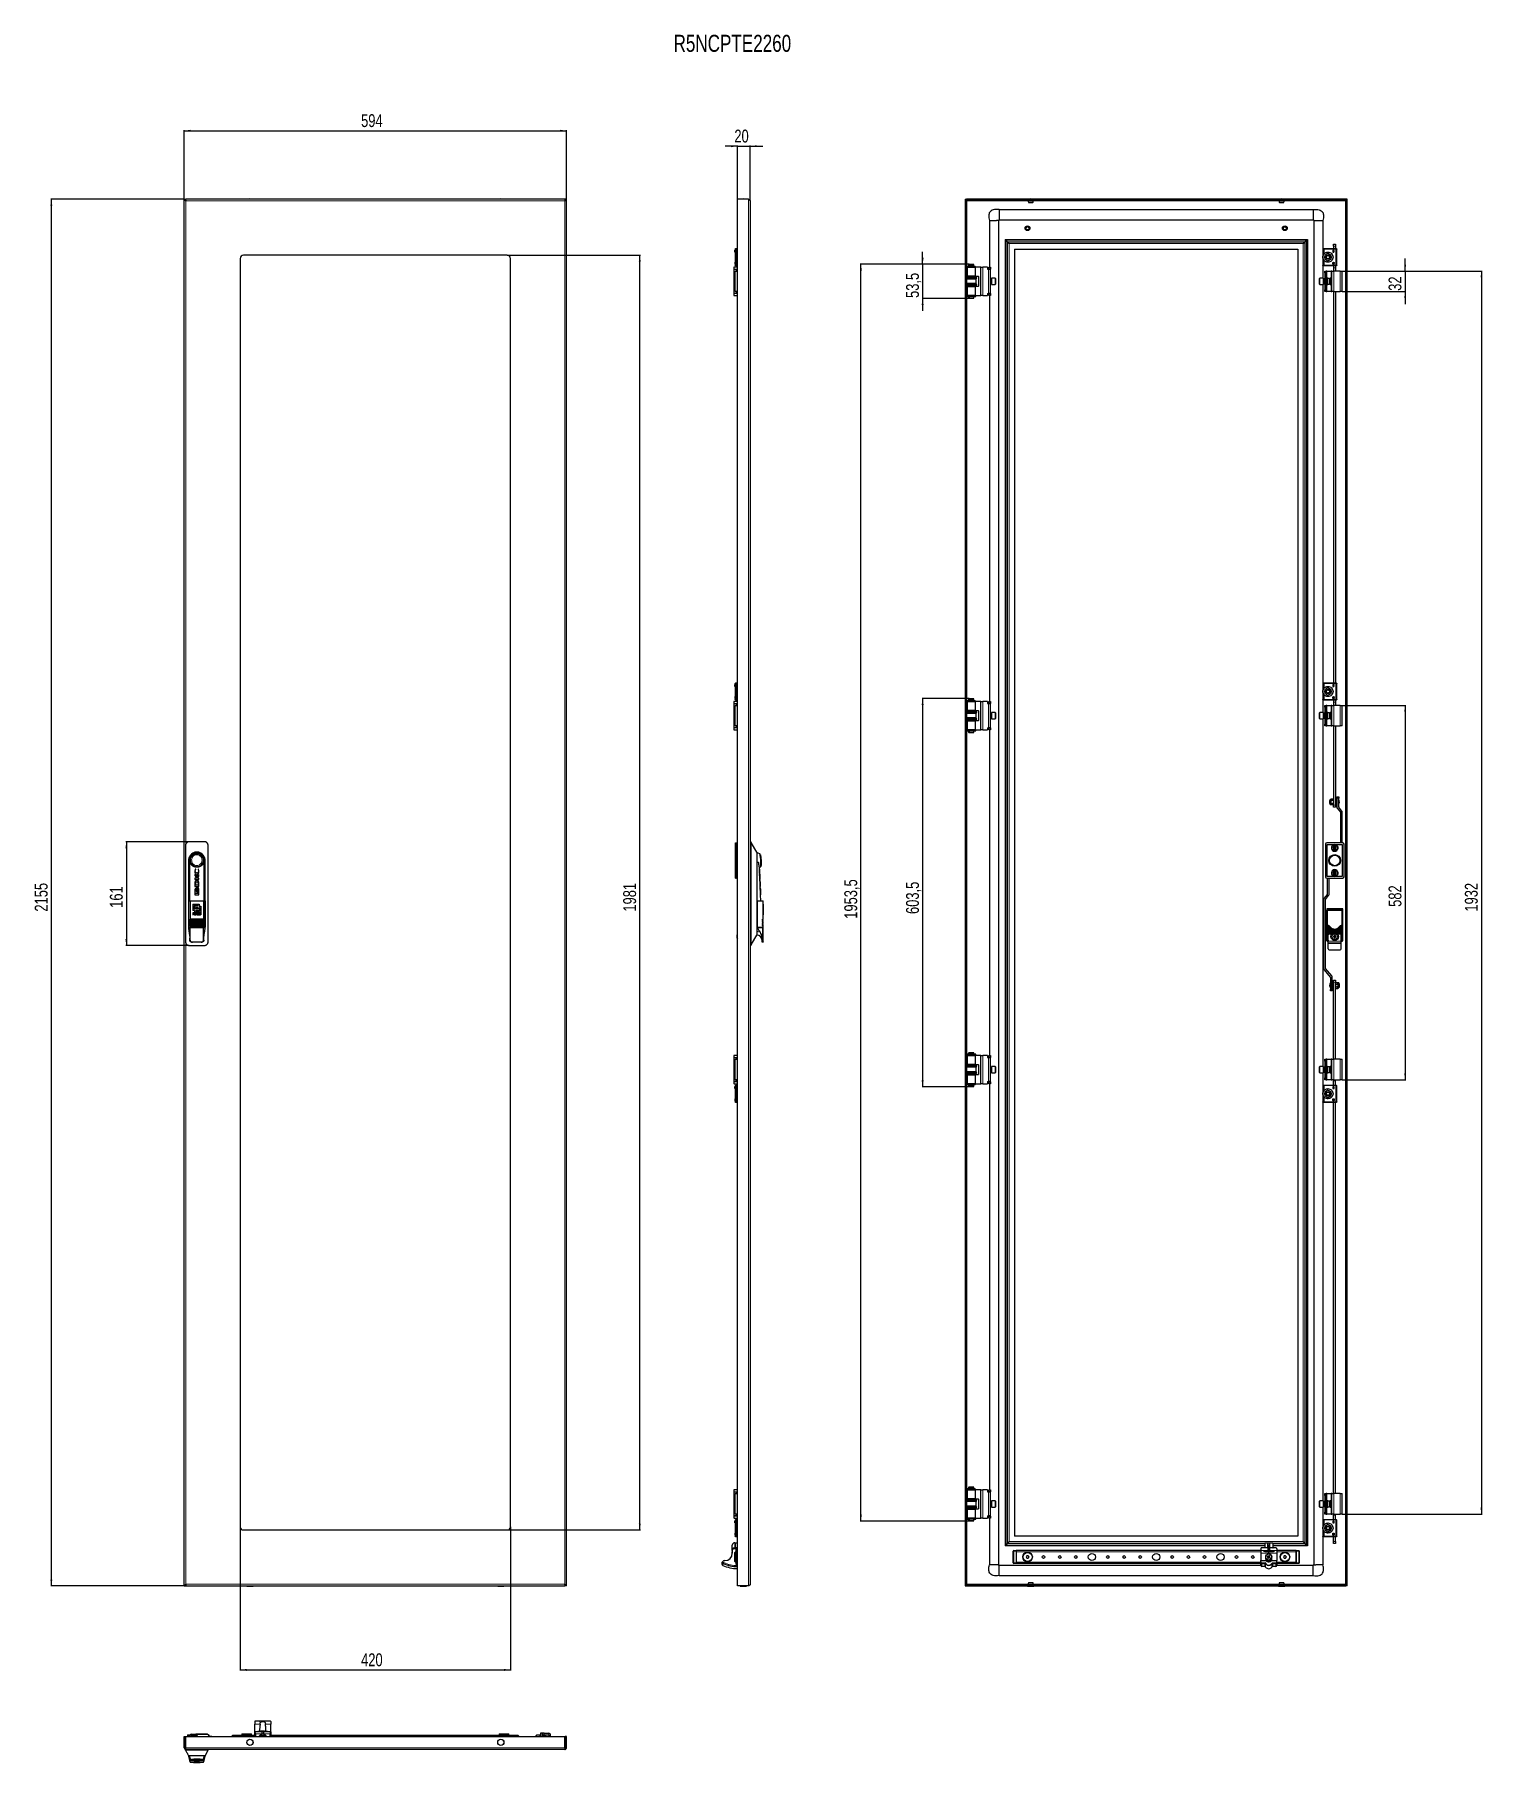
# Model space of a CAD drawing. Header units: millimetres. Extents: x -595 to 1655, y -1707 to 978.
import ezdxf

# ---------------------------------------------------------------- set-up
doc = ezdxf.new("R2010")
doc.units = ezdxf.units.MM
doc.layers.add('FORMAT', color=7, linetype='Continuous')
doc.styles.add('SLDTEXTSTYLE0', font='TXT', dxfattribs={"width": 0.75})
doc.dimstyles.new('SLDDIMSTYLE0', dxfattribs={"dimtxt": 20, "dimasz": 10, "dimexe": 0, "dimexo": 0.0625, "dimgap": 5, "dimtad": 2, "dimdec": 1, "dimrnd": 1e-09, "dimzin": 12, "dimdsep": 46, "dimtxsty": 'SLDTEXTSTYLE0', "dimsah": 1, "dimcen": 0.09, "dimadec": 0, "dimazin": 3, "dimtfac": 1, "dimtofl": 0, "dimtmove": 0, "dimatfit": 3, "dimfxl": 0, "dimfrac": 2, "dimtolj": 1, "dimtzin": 12, "dimarcsym": 0})
doc.dimstyles.new('SLDDIMSTYLE1', dxfattribs={"dimtxt": 20, "dimasz": 10, "dimexe": 0, "dimexo": 0.0625, "dimgap": 5, "dimtad": 2, "dimdec": 1, "dimrnd": 1e-09, "dimzin": 12, "dimdsep": 46, "dimtxsty": 'SLDTEXTSTYLE0', "dimsah": 1, "dimcen": 0.09, "dimadec": 0, "dimazin": 3, "dimtfac": 1, "dimtmove": 0, "dimatfit": 0, "dimfxl": 0, "dimfrac": 2, "dimtolj": 1, "dimtzin": 12, "dimarcsym": 0})

msp = doc.modelspace()

# ---------------------------------------------------------------- texts
at = {"layer": 'FORMAT', "insert": (397.93, 977.95), "char_height": 26.4583, "attachment_point": 1, "style": 'SLDTEXTSTYLE0'}
msp.add_mtext('R5NCPTE2260', dxfattribs=at)

# ---------------------------------------------------------------- blocks, each defined once
blk = doc.blocks.new('_D')
at = {"layer": 'FORMAT'}
for p, q in [((-362.6, 722.3), (-362.6, 829.8)), ((-362.6, 828.8), (231.4, 828.8)), ((231.4, 722.3), (231.4, 829.8))]:
    blk.add_line(p, q, dxfattribs=at)
for points in [[(-362.6, 828.8), (-352.6, 827.3), (-352.6, 830.4)], [(231.4, 828.8), (221.4, 830.4), (221.4, 827.3)]]:
    blk.add_solid(points, dxfattribs=at)
at = {"layer": 'FORMAT', "insert": (-87.7, 854.6), "char_height": 20, "attachment_point": 1, "style": 'SLDTEXTSTYLE0'}
blk.add_mtext('594', dxfattribs=at)
blk = doc.blocks.new('_D_1')
at = {"layer": 'FORMAT'}
for p, q in [((-362.6, 722.3), (-570.2, 722.3)), ((-569.2, -1432.7), (-569.2, 722.3)), ((-362.6, -1432.7), (-570.2, -1432.7))]:
    blk.add_line(p, q, dxfattribs=at)
for points in [[(-569.2, 722.3), (-570.8, 712.3), (-567.7, 712.3)], [(-569.2, -1432.7), (-567.7, -1422.7), (-570.8, -1422.7)]]:
    blk.add_solid(points, dxfattribs=at)
at = {"layer": 'FORMAT', "insert": (-595, -384.7), "char_height": 20, "attachment_point": 1, "rotation": 90, "style": 'SLDTEXTSTYLE0'}
blk.add_mtext('2155', dxfattribs=at)
blk = doc.blocks.new('_D_2')
at = {"layer": 'FORMAT'}
for p, q in [((-275.6, -1340.7), (-275.6, -1564.2)), ((144.4, -1340.7), (144.4, -1564.2)), ((-275.6, -1563.2), (144.4, -1563.2))]:
    blk.add_line(p, q, dxfattribs=at)
for points in [[(-275.6, -1563.2), (-265.6, -1564.7), (-265.6, -1561.6)], [(144.4, -1563.2), (134.4, -1561.6), (134.4, -1564.7)]]:
    blk.add_solid(points, dxfattribs=at)
at = {"layer": 'FORMAT', "insert": (-87.7, -1537.4), "char_height": 20, "attachment_point": 1, "style": 'SLDTEXTSTYLE0'}
blk.add_mtext('420', dxfattribs=at)
blk = doc.blocks.new('_D_3')
at = {"layer": 'FORMAT'}
for p, q in [((139.5, 635.3), (346.5, 635.3)), ((345.5, -1345.7), (345.5, 635.3)), ((139.5, -1345.7), (346.5, -1345.7))]:
    blk.add_line(p, q, dxfattribs=at)
for points in [[(345.5, 635.3), (343.9, 625.3), (347, 625.3)], [(345.5, -1345.7), (347, -1335.7), (343.9, -1335.7)]]:
    blk.add_solid(points, dxfattribs=at)
at = {"layer": 'FORMAT', "insert": (319.7, -384.7), "char_height": 20, "attachment_point": 1, "rotation": 90, "style": 'SLDTEXTSTYLE0'}
blk.add_mtext('1981', dxfattribs=at)
blk = doc.blocks.new('_D_4')
at = {"layer": 'FORMAT'}
for p, q in [((-355.1, -276.2), (-453.6, -276.2)), ((-452.6, -276.2), (-452.6, -437.2)), ((-355.1, -437.2), (-453.6, -437.2))]:
    blk.add_line(p, q, dxfattribs=at)
for points in [[(-452.6, -276.2), (-454.1, -286.2), (-451, -286.2)], [(-452.6, -437.2), (-451, -427.2), (-454.1, -427.2)]]:
    blk.add_solid(points, dxfattribs=at)
at = {"layer": 'FORMAT', "insert": (-478.3, -378.8), "char_height": 20, "attachment_point": 1, "rotation": 90, "style": 'SLDTEXTSTYLE0'}
blk.add_mtext('161', dxfattribs=at)
blk = doc.blocks.new('_D_5')
at = {"layer": 'FORMAT'}
for p, q in [((497.3, 722.3), (497.3, 805.8)), ((517.3, 719.7), (517.3, 805.8)), ((497.3, 804.8), (478, 804.8)), ((497.3, 804.8), (517.3, 804.8)), ((517.3, 804.8), (536.5, 804.8))]:
    blk.add_line(p, q, dxfattribs=at)
for points in [[(497.3, 804.8), (487.3, 806.4), (487.3, 803.3)], [(517.3, 804.8), (527.3, 803.3), (527.3, 806.4)]]:
    blk.add_solid(points, dxfattribs=at)
at = {"layer": 'FORMAT', "insert": (492.5, 830.6), "char_height": 20, "attachment_point": 1, "style": 'SLDTEXTSTYLE0'}
blk.add_mtext('20', dxfattribs=at)
blk = doc.blocks.new('_D_6')
at = {"layer": 'FORMAT'}
for p, q in [((857.3, 621.6), (688.2, 621.6)), ((689.2, -1331.9), (689.2, 621.6)), ((857.3, -1331.9), (688.2, -1331.9))]:
    blk.add_line(p, q, dxfattribs=at)
for points in [[(689.2, 621.6), (687.6, 611.6), (690.7, 611.6)], [(689.2, -1331.9), (690.7, -1321.9), (687.6, -1321.9)]]:
    blk.add_solid(points, dxfattribs=at)
at = {"layer": 'FORMAT', "insert": (663.4, -395.8), "char_height": 20, "attachment_point": 1, "rotation": 90, "style": 'SLDTEXTSTYLE0'}
blk.add_mtext('1953,5', dxfattribs=at)
blk = doc.blocks.new('_D_7')
at = {"layer": 'FORMAT'}
for p, q in [((857.3, 621.6), (784.2, 621.6)), ((785.2, 621.6), (785.2, 640.8)), ((785.2, 621.6), (785.2, 568.1)), ((857.3, 568.1), (784.2, 568.1)), ((785.2, 568.1), (785.2, 548.9))]:
    blk.add_line(p, q, dxfattribs=at)
for points in [[(785.2, 621.6), (786.7, 631.6), (783.6, 631.6)], [(785.2, 568.1), (783.6, 558.1), (786.7, 558.1)]]:
    blk.add_solid(points, dxfattribs=at)
at = {"layer": 'FORMAT', "insert": (759.4, 569), "char_height": 20, "attachment_point": 1, "rotation": 90, "style": 'SLDTEXTSTYLE0'}
blk.add_mtext('53,5', dxfattribs=at)
blk = doc.blocks.new('_D_8')
at = {"layer": 'FORMAT'}
for p, q in [((1437.2, 610.8), (1654.8, 610.8)), ((1653.8, 610.8), (1653.8, -1321.2)), ((1437.2, -1321.2), (1654.8, -1321.2))]:
    blk.add_line(p, q, dxfattribs=at)
for points in [[(1653.8, 610.8), (1652.3, 600.8), (1655.3, 600.8)], [(1653.8, -1321.2), (1655.3, -1311.2), (1652.3, -1311.2)]]:
    blk.add_solid(points, dxfattribs=at)
at = {"layer": 'FORMAT', "insert": (1628, -384.7), "char_height": 20, "attachment_point": 1, "rotation": 90, "style": 'SLDTEXTSTYLE0'}
blk.add_mtext('1932', dxfattribs=at)
blk = doc.blocks.new('_D_9')
at = {"layer": 'FORMAT'}
for p, q in [((1535.2, 610.8), (1535.2, 630.1)), ((1437.2, 610.8), (1536.2, 610.8)), ((1535.2, 610.8), (1535.2, 578.8)), ((1437.2, 578.8), (1536.2, 578.8)), ((1535.2, 578.8), (1535.2, 559.6))]:
    blk.add_line(p, q, dxfattribs=at)
for points in [[(1535.2, 610.8), (1536.7, 620.8), (1533.7, 620.8)], [(1535.2, 578.8), (1533.7, 568.8), (1536.7, 568.8)]]:
    blk.add_solid(points, dxfattribs=at)
at = {"layer": 'FORMAT', "insert": (1509.4, 580.1), "char_height": 20, "attachment_point": 1, "rotation": 90, "style": 'SLDTEXTSTYLE0'}
blk.add_mtext('32', dxfattribs=at)
blk = doc.blocks.new('_D_10')
at = {"layer": 'FORMAT'}
for p, q in [((857.3, -53.4), (784.2, -53.4)), ((785.2, -53.4), (785.2, -656.9)), ((857.3, -656.9), (784.2, -656.9))]:
    blk.add_line(p, q, dxfattribs=at)
for points in [[(785.2, -53.4), (783.6, -63.4), (786.7, -63.4)], [(785.2, -656.9), (786.7, -646.9), (783.6, -646.9)]]:
    blk.add_solid(points, dxfattribs=at)
at = {"layer": 'FORMAT', "insert": (759.4, -388.4), "char_height": 20, "attachment_point": 1, "rotation": 90, "style": 'SLDTEXTSTYLE0'}
blk.add_mtext('603,5', dxfattribs=at)
blk = doc.blocks.new('_D_11')
at = {"layer": 'FORMAT'}
for p, q in [((1437.2, -64.2), (1536.2, -64.2)), ((1535.2, -64.2), (1535.2, -646.2)), ((1437.2, -646.2), (1536.2, -646.2))]:
    blk.add_line(p, q, dxfattribs=at)
for points in [[(1535.2, -64.2), (1533.7, -74.2), (1536.7, -74.2)], [(1535.2, -646.2), (1536.7, -636.2), (1533.7, -636.2)]]:
    blk.add_solid(points, dxfattribs=at)
at = {"layer": 'FORMAT', "insert": (1509.4, -377.3), "char_height": 20, "attachment_point": 1, "rotation": 90, "style": 'SLDTEXTSTYLE0'}
blk.add_mtext('582', dxfattribs=at)

# ---------------------------------------------------------------- dimensions: what is measured, and where the dimension line sits
at = {"layer": 'FORMAT'}
for base, p1, p2, dimstyle, picture, middle in [((231.45, 828.84), (-362.55, 722.34), (231.45, 722.34), 'SLDDIMSTYLE0', '_D', (-65.55, 828.84)), ((517.27, 804.84), (497.27, 722.34), (517.27, 719.74), 'SLDDIMSTYLE1', '_D_5', (507.27, 804.84)), ((144.45, -1563.16), (-275.55, -1340.66), (144.45, -1340.66), 'SLDDIMSTYLE0', '_D_2', (-65.55, -1563.16))]:
    dim = msp.add_linear_dim(base=base, p1=p1, p2=p2, dimstyle=dimstyle, dxfattribs=at)
    dim.commit()
    dim.dimension.update_dxf_attribs({"geometry": picture, "text_midpoint": middle, "dimtype": 160})
for base, p1, p2, dimstyle, picture, middle in [((-569.23, 722.34), (-362.55, -1432.66), (-362.55, 722.34), 'SLDDIMSTYLE0', '_D_1', (-569.23, -355.16)), ((345.45, 635.34), (139.45, -1345.66), (139.45, 635.34), 'SLDDIMSTYLE0', '_D_3', (345.45, -355.16)), ((689.18, 621.59), (857.27, -1331.91), (857.27, 621.59), 'SLDDIMSTYLE0', '_D_6', (689.18, -355.16)), ((785.18, 568.09), (857.27, 621.59), (857.27, 568.09), 'SLDDIMSTYLE1', '_D_7', (785.18, 594.84)), ((1535.19, 578.84), (1437.19, 610.84), (1437.19, 578.84), 'SLDDIMSTYLE1', '_D_9', (1535.19, 594.84)), ((1653.8, -1321.16), (1437.19, 610.84), (1437.19, -1321.16), 'SLDDIMSTYLE0', '_D_8', (1653.8, -355.16)), ((785.18, -656.91), (857.27, -53.41), (857.27, -656.91), 'SLDDIMSTYLE0', '_D_10', (785.18, -355.16)), ((1535.19, -646.16), (1437.19, -64.16), (1437.19, -646.16), 'SLDDIMSTYLE0', '_D_11', (1535.19, -355.16)), ((-452.56, -437.16), (-355.05, -276.16), (-355.05, -437.16), 'SLDDIMSTYLE0', '_D_4', (-452.56, -356.66))]:
    dim = msp.add_linear_dim(base=base, p1=p1, p2=p2, angle=90, dimstyle=dimstyle, dxfattribs=at)
    dim.commit()
    dim.dimension.update_dxf_attribs({"geometry": picture, "text_midpoint": middle, "dimtype": 160})

# ---------------------------------------------------------------- linework, layer by layer
at = {"color": 7, "linetype": 'Continuous', "lineweight": 25}
for p, q in [((-362.55, -1432.66), (-362.55, 722.34)), ((-362.55, 722.34), (-360.55, 722.34)), ((229.15, 722.34), (-360.25, 722.34)), ((-360.25, 720.61), (-360.25, 722.34)), ((229.15, 722.34), (229.15, 720.61)), ((231.45, 722.34), (229.45, 722.34)), ((231.45, -1432.66), (231.45, 722.34)), ((497.27, -1432.66), (497.27, 722.34)), ((514.67, 722.34), (497.27, 722.34)), ((517.27, 719.74), (517.27, -279.16)), ((851.19, 722.34), (853.19, 722.34)), ((851.19, 722.34), (851.19, -1432.66)), ((853.19, 722.34), (853.19, -1432.66)), ((853.49, 720.34), (853.49, 722.34)), ((1442.89, 722.34), (853.49, 722.34)), ((1442.89, 720.34), (853.49, 720.34)), ((853.79, 719.74), (853.59, 720.34)), ((904.19, 706.34), (904.19, 690.5)), ((904.19, 706.34), (1392.19, 706.34)), ((953.19, 717.72), (949.6, 717.72)), ((950.09, 717.34), (956.29, 717.34)), ((956.78, 717.72), (953.19, 717.72)), ((1346.78, 717.72), (1339.6, 717.72)), ((1340.09, 717.34), (1346.29, 717.34)), ((1442.8, 720.34), (1442.59, 719.74)), ((1442.89, 720.34), (1442.89, 722.34)), ((1445.19, 722.34), (1443.19, 722.34)), ((1443.19, -1432.66), (1443.19, 722.34)), ((1445.19, -1432.66), (1445.19, 722.34)), ((889.19, 689.34), (890.17, 689.34)), ((889.19, 689.34), (889.19, 616.84)), ((890.17, 689.34), (892.62, 689.34)), ((892.62, 689.34), (896.19, 689.34)), ((896.19, 689.34), (899.76, 689.34)), ((903.19, 689.34), (903.19, -1399.66)), ((904.19, 690.34), (1392.19, 690.34)), ((1393.19, 689.34), (1393.19, -1399.66)), ((1407.19, 689.34), (1407.19, 645.01)), ((493.67, 644.84), (493.67, 619.84)), ((497.27, 645.34), (495.67, 645.34)), ((913.19, 659.84), (913.19, -1370.16)), ((913.19, 659.84), (914.19, 658.84)), ((913.19, 659.84), (1383.19, 659.84)), ((914.29, 658.74), (916.6, 656.43)), ((916.6, 656.43), (917.29, 655.74)), ((917.29, 655.74), (919.6, 653.43)), ((928.19, 644.84), (1368.19, 644.84)), ((928.19, 644.84), (928.19, -1355.16)), ((1368.19, 644.84), (1368.19, -1355.16)), ((1376.78, 653.43), (1379.09, 655.74)), ((1379.09, 655.74), (1379.78, 656.43)), ((1379.78, 656.43), (1382.09, 658.74)), ((1382.19, 658.84), (1383.19, 659.84)), ((1383.19, 659.84), (1383.19, -1370.16)), ((1407.19, 644.84), (1407.19, 619.84)), ((1427.19, 645.34), (1409.19, 645.34)), ((1423.89, 652.54), (1426.89, 652.54)), ((1423.89, 649.54), (1423.89, 652.54)), ((1423.89, 649.54), (1423.89, 645.34)), ((1426.89, 652.54), (1426.89, 649.54)), ((1426.89, 649.54), (1426.89, 645.34)), ((1427.79, 645.34), (1427.54, 645.34)), ((1429.19, 619.84), (1429.19, 644.84)), ((-275.55, 630.34), (-275.55, -1340.66)), ((139.45, 635.34), (-270.55, 635.34)), ((144.45, -1340.66), (144.45, 630.34)), ((495.67, 619.34), (497.27, 619.34)), ((853.54, 618.54), (853.54, 617.64)), ((853.54, 618.54), (866.43, 618.54)), ((853.54, 617.64), (866.43, 617.64)), ((857.27, 621.59), (856.69, 620.59)), ((856.69, 620.59), (856.69, 618.59)), ((864.69, 620.59), (856.69, 620.59)), ((861.45, 618.59), (856.69, 618.59)), ((857.19, 618.59), (857.19, 618.54)), ((857.19, 617.64), (857.19, 617.59)), ((857.27, 621.59), (864.11, 621.59)), ((864.69, 618.59), (861.45, 618.59)), ((864.69, 620.59), (864.11, 621.59)), ((864.19, 618.54), (864.19, 618.59)), ((864.19, 617.59), (864.19, 617.64)), ((864.69, 618.59), (864.69, 620.59)), ((866.43, 618.54), (866.52, 618.54)), ((866.43, 617.64), (866.52, 617.64)), ((866.52, 617.64), (866.52, 618.54)), ((866.52, 618.54), (866.72, 618.54)), ((866.52, 617.64), (866.72, 617.64)), ((866.72, 617.64), (866.72, 618.54)), ((1407.19, 619.66), (1407.19, 599.84)), ((1408.02, 635.47), (1409.53, 637.72)), ((1409.53, 626.96), (1408.02, 629.21)), ((1409.19, 619.34), (1427.19, 619.34)), ((1415.19, 638.06), (1410.24, 635.2)), ((1410.24, 635.2), (1410.24, 633.34)), ((1410.24, 633.34), (1412.2, 633.34)), ((1410.24, 631.34), (1410.24, 633.34)), ((1410.24, 631.34), (1410.24, 629.48)), ((1410.24, 631.34), (1412.2, 631.34)), ((1410.24, 629.48), (1415.19, 626.62)), ((1412.9, 633.34), (1412.2, 633.34)), ((1412.2, 631.34), (1412.9, 631.34)), ((1420.14, 635.2), (1415.19, 638.06)), ((1415.19, 626.62), (1420.14, 629.48)), ((1418.18, 633.34), (1417.48, 633.34)), ((1417.48, 631.34), (1418.18, 631.34)), ((1418.18, 633.34), (1420.14, 633.34)), ((1418.18, 631.34), (1420.14, 631.34)), ((1420.14, 633.34), (1420.14, 635.2)), ((1420.14, 633.34), (1420.14, 631.34)), ((1420.14, 629.48), (1420.14, 631.34)), ((1422.63, 642.3), (1422.63, 640.43)), ((1422.63, 622.38), (1422.63, 624.25)), ((1423.09, 640.43), (1423.09, 640.71)), ((1423.48, 640.4), (1423.09, 640.71)), ((1423.09, 624.25), (1423.09, 623.97)), ((1423.16, 642.05), (1423.16, 642.26)), ((1423.54, 642.05), (1423.16, 642.05)), ((1423.16, 641.69), (1423.59, 641.69)), ((1423.16, 641.1), (1423.16, 641.69)), ((1423.16, 622.99), (1423.16, 623.57)), ((1423.59, 622.99), (1423.16, 622.99)), ((1423.54, 622.63), (1423.16, 622.63)), ((1423.16, 622.63), (1423.16, 622.41)), ((1423.89, 619.43), (1423.89, 616.04)), ((1426.89, 619.43), (1426.89, 616.04)), ((1427.54, 619.34), (1427.79, 619.34)), ((491.72, 616.34), (491.72, 614.34)), ((497.27, 616.84), (492.22, 616.84)), ((492.22, 613.84), (495.72, 613.84)), ((492.22, 613.84), (492.22, 613.54)), ((492.22, 576.14), (492.22, 613.54)), ((492.22, 613.54), (495.22, 613.54)), ((493.77, 610.84), (496.77, 610.84)), ((493.77, 578.84), (493.77, 610.84)), ((494.72, 613.84), (494.72, 613.54)), ((495.22, 613.54), (495.72, 613.54)), ((495.72, 613.54), (495.72, 613.84)), ((497.27, 610.84), (496.77, 610.84)), ((853.19, 601.84), (868.19, 601.84)), ((868.19, 601.24), (853.19, 601.24)), ((868.19, 598.44), (853.19, 598.44)), ((868.19, 591.24), (853.19, 591.24)), ((854.24, 616.84), (854.24, 602.84)), ((854.24, 616.84), (867.14, 616.84)), ((867.14, 602.84), (854.24, 602.84)), ((856.69, 617.59), (856.69, 616.84)), ((861.45, 617.59), (856.69, 617.59)), ((856.69, 602.84), (856.69, 601.84)), ((864.69, 617.59), (861.45, 617.59)), ((864.69, 616.84), (864.69, 617.59)), ((864.69, 601.84), (864.69, 602.84)), ((867.14, 602.84), (867.14, 616.84)), ((875.24, 616.84), (867.14, 616.84)), ((867.14, 602.84), (871.24, 602.84)), ((868.19, 601.24), (868.19, 601.84)), ((868.89, 600.55), (868.19, 601.24)), ((868.19, 598.44), (868.89, 599.12)), ((868.19, 591.24), (868.19, 598.44)), ((868.89, 590.55), (868.19, 591.24)), ((871.74, 602.34), (871.74, 587.34)), ((875.74, 616.84), (875.24, 616.84)), ((875.74, 616.84), (878.74, 616.84)), ((875.74, 572.84), (875.74, 616.84)), ((885.74, 616.84), (878.74, 616.84)), ((885.74, 616.84), (885.74, 613.54)), ((885.74, 613.54), (887.74, 613.54)), ((887.74, 613.54), (890.74, 613.54)), ((888.24, 616.84), (890.74, 616.84)), ((888.24, 616.34), (888.24, 616.84)), ((888.24, 616.34), (888.24, 614.34)), ((888.24, 613.84), (888.24, 614.34)), ((890.74, 613.84), (888.24, 613.84)), ((888.24, 613.84), (888.24, 613.54)), ((890.74, 616.84), (890.74, 616.34)), ((890.74, 616.34), (890.74, 614.34)), ((890.74, 614.34), (890.74, 613.84)), ((890.74, 613.54), (890.74, 613.84)), ((890.74, 576.14), (890.74, 613.54)), ((891.99, 597.84), (890.74, 597.84)), ((890.74, 591.84), (891.99, 591.84)), ((897.64, 599.84), (892.24, 599.84)), ((892.24, 599.84), (892.24, 589.84)), ((898.24, 599.24), (898.24, 590.44)), ((1402.19, 592.59), (1402.19, 599.24)), ((1402.19, 590.44), (1402.19, 592.59)), ((1408.19, 599.84), (1402.79, 599.84)), ((1408.19, 592.28), (1408.19, 599.84)), ((1408.19, 589.84), (1408.19, 592.28)), ((1409.69, 597.84), (1408.44, 597.84)), ((1408.44, 591.84), (1409.69, 591.84)), ((1410.19, 599.84), (1409.69, 599.84)), ((1409.69, 599.84), (1409.69, 598.63)), ((1409.69, 598.63), (1409.69, 589.84)), ((1410.19, 610.84), (1412.19, 610.84)), ((1410.19, 609.84), (1410.19, 610.84)), ((1410.19, 608.84), (1410.19, 609.84)), ((1410.19, 607.84), (1410.19, 608.84)), ((1412.19, 607.84), (1410.19, 607.84)), ((1410.19, 607.84), (1410.19, 607.34)), ((1412.19, 607.34), (1410.19, 607.34)), ((1410.19, 607.34), (1410.19, 582.34)), ((1412.19, 610.84), (1412.19, 609.84)), ((1413.19, 610.84), (1412.19, 610.84)), ((1412.19, 608.84), (1412.19, 609.84)), ((1412.19, 608.84), (1412.19, 607.84)), ((1412.19, 607.84), (1412.19, 607.34)), ((1412.19, 607.34), (1412.19, 582.34)), ((1412.19, 600.84), (1413.19, 600.84)), ((1413.19, 610.84), (1420.19, 610.84)), ((1413.89, 600.84), (1413.19, 600.84)), ((1413.89, 600.84), (1413.89, 600.39)), ((1417.82, 599.34), (1414.69, 599.34)), ((1414.69, 590.34), (1414.69, 599.34)), ((1418.69, 598.84), (1417.82, 599.34)), ((1417.82, 590.34), (1417.82, 599.34)), ((1417.82, 590.34), (1418.69, 590.84)), ((1418.69, 590.84), (1418.69, 598.84)), ((1419.49, 588.84), (1419.49, 600.84)), ((1420.19, 600.84), (1419.49, 600.84)), ((1421.19, 610.84), (1420.19, 610.84)), ((1420.19, 600.84), (1421.19, 600.84)), ((1421.19, 610.84), (1424.19, 610.84)), ((1421.19, 578.84), (1421.19, 610.84)), ((1423.89, 616.04), (1423.89, 610.84)), ((1434.19, 610.84), (1424.19, 610.84)), ((1426.89, 616.04), (1426.89, 610.84)), ((1434.19, 610.84), (1437.19, 610.84)), ((1437.19, 578.84), (1437.19, 610.84)), ((491.72, 575.34), (491.72, 573.34)), ((495.22, 576.14), (492.22, 576.14)), ((492.22, 576.14), (492.22, 575.84)), ((495.72, 575.84), (492.22, 575.84)), ((492.22, 572.84), (497.27, 572.84)), ((496.77, 578.84), (493.77, 578.84)), ((494.72, 576.14), (494.72, 575.84)), ((495.72, 576.14), (495.22, 576.14)), ((495.72, 575.84), (495.72, 576.14)), ((496.77, 578.84), (497.27, 578.84)), ((868.19, 588.44), (853.19, 588.44)), ((853.19, 587.84), (868.19, 587.84)), ((853.54, 572.04), (853.54, 571.14)), ((853.54, 572.04), (857.53, 572.04)), ((853.54, 571.14), (857.53, 571.14)), ((854.24, 586.84), (854.24, 572.84)), ((854.24, 586.84), (867.14, 586.84)), ((867.14, 572.84), (854.24, 572.84)), ((856.69, 587.84), (856.69, 586.84)), ((856.69, 572.84), (856.69, 572.09)), ((861.45, 572.09), (856.69, 572.09)), ((856.69, 571.09), (856.69, 569.09)), ((861.45, 571.09), (856.69, 571.09)), ((856.69, 569.09), (857.27, 568.09)), ((856.69, 569.09), (861.45, 569.09)), ((857.19, 572.09), (857.19, 572.04)), ((857.19, 571.14), (857.19, 571.09)), ((861.34, 568.09), (857.27, 568.09)), ((857.53, 572.04), (858.18, 572.04)), ((857.53, 571.14), (858.18, 571.14)), ((858.18, 572.04), (858.52, 572.04)), ((858.18, 571.14), (858.52, 571.14)), ((858.52, 571.14), (858.52, 572.04)), ((858.52, 572.04), (858.52, 572.04)), ((858.52, 571.14), (858.52, 571.14)), ((864.11, 568.09), (861.34, 568.09)), ((864.69, 572.09), (861.45, 572.09)), ((864.69, 571.09), (861.45, 571.09)), ((861.45, 569.09), (864.69, 569.09)), ((863.61, 572.04), (863.61, 571.14)), ((863.61, 572.04), (863.63, 572.04)), ((863.61, 571.14), (863.63, 571.14)), ((863.63, 572.04), (864.93, 572.04)), ((863.63, 571.14), (864.93, 571.14)), ((864.11, 568.09), (864.69, 569.09)), ((864.19, 572.04), (864.19, 572.09)), ((864.19, 571.09), (864.19, 571.14)), ((864.69, 586.84), (864.69, 587.84)), ((864.69, 572.09), (864.69, 572.84)), ((864.69, 569.09), (864.69, 571.09)), ((864.93, 572.04), (865.65, 572.04)), ((864.93, 571.14), (865.65, 571.14)), ((865.65, 572.04), (867.84, 572.04)), ((865.65, 571.14), (867.84, 571.14)), ((867.14, 572.84), (867.14, 586.84)), ((871.24, 586.84), (867.14, 586.84)), ((867.14, 572.84), (875.24, 572.84)), ((867.84, 571.14), (867.84, 572.04)), ((868.19, 588.44), (868.89, 589.13)), ((868.19, 587.84), (868.19, 588.44)), ((875.24, 572.84), (875.74, 572.84)), ((878.74, 572.84), (875.74, 572.84)), ((878.74, 572.84), (885.74, 572.84)), ((885.74, 576.14), (887.74, 576.14)), ((885.74, 576.14), (885.74, 572.84)), ((890.74, 576.14), (887.74, 576.14)), ((888.24, 576.14), (888.24, 575.84)), ((888.24, 575.84), (890.74, 575.84)), ((888.24, 575.34), (888.24, 575.84)), ((888.24, 575.34), (888.24, 573.34)), ((888.24, 572.84), (888.24, 573.34)), ((890.74, 572.84), (888.24, 572.84)), ((889.19, 572.84), (889.19, -58.16)), ((890.74, 575.84), (890.74, 576.14)), ((890.74, 575.84), (890.74, 575.34)), ((890.74, 575.34), (890.74, 573.34)), ((890.74, 573.34), (890.74, 572.84)), ((892.24, 589.84), (897.64, 589.84)), ((1402.79, 589.84), (1408.19, 589.84)), ((1407.19, 589.84), (1407.19, -29.99)), ((1409.69, 589.84), (1410.19, 589.84)), ((1412.19, 582.34), (1410.19, 582.34)), ((1410.19, 582.34), (1410.19, 581.84)), ((1410.19, 581.84), (1412.19, 581.84)), ((1410.19, 580.84), (1410.19, 581.84)), ((1410.19, 579.84), (1410.19, 580.84)), ((1410.19, 578.84), (1410.19, 579.84)), ((1412.19, 578.84), (1410.19, 578.84)), ((1413.19, 588.84), (1412.19, 588.84)), ((1412.19, 582.34), (1412.19, 581.84)), ((1412.19, 581.84), (1412.19, 580.84)), ((1412.19, 579.84), (1412.19, 580.84)), ((1412.19, 579.84), (1412.19, 578.84)), ((1412.19, 578.84), (1413.19, 578.84)), ((1413.19, 588.84), (1413.89, 588.84)), ((1420.19, 578.84), (1413.19, 578.84)), ((1413.89, 589.29), (1413.89, 588.84)), ((1414.69, 590.34), (1417.82, 590.34)), ((1419.49, 588.84), (1420.19, 588.84)), ((1421.19, 588.84), (1420.19, 588.84)), ((1420.19, 578.84), (1421.19, 578.84)), ((1424.19, 578.84), (1421.19, 578.84)), ((1423.89, 578.84), (1423.89, -29.66)), ((1424.19, 578.84), (1434.19, 578.84)), ((1426.89, 578.84), (1426.89, -29.66)), ((1437.19, 578.84), (1434.19, 578.84)), ((493.67, -30.16), (493.67, -55.16)), ((497.27, -29.66), (495.67, -29.66)), ((857.27, -53.41), (856.69, -54.41)), ((857.27, -53.41), (864.11, -53.41)), ((864.69, -54.41), (864.11, -53.41)), ((1407.19, -30.16), (1407.19, -55.16)), ((1408.02, -39.53), (1409.53, -37.28)), ((1409.53, -48.04), (1408.02, -45.79)), ((1427.19, -29.66), (1409.19, -29.66)), ((1415.19, -36.94), (1410.24, -39.8)), ((1410.24, -39.8), (1410.24, -41.66)), ((1410.24, -41.66), (1412.2, -41.66)), ((1410.24, -43.66), (1410.24, -41.66)), ((1410.24, -43.66), (1410.24, -45.52)), ((1410.24, -43.66), (1412.2, -43.66)), ((1410.24, -45.52), (1415.19, -48.38)), ((1412.9, -41.66), (1412.2, -41.66)), ((1412.2, -43.66), (1412.9, -43.66)), ((1420.14, -39.8), (1415.19, -36.94)), ((1415.19, -48.38), (1420.14, -45.52)), ((1418.18, -41.66), (1417.48, -41.66)), ((1417.48, -43.66), (1418.18, -43.66)), ((1418.18, -41.66), (1420.14, -41.66)), ((1418.18, -43.66), (1420.14, -43.66)), ((1420.14, -41.66), (1420.14, -39.8)), ((1420.14, -41.66), (1420.14, -43.66)), ((1420.14, -45.52), (1420.14, -43.66)), ((1422.63, -32.7), (1422.63, -34.57)), ((1422.63, -52.62), (1422.63, -50.75)), ((1423.09, -34.57), (1423.09, -34.29)), ((1423.09, -50.75), (1423.09, -51.03)), ((1423.16, -32.95), (1423.16, -32.74)), ((1423.54, -32.95), (1423.16, -32.95)), ((1423.16, -33.31), (1423.59, -33.31)), ((1423.16, -33.9), (1423.16, -33.31)), ((1423.16, -52.01), (1423.16, -51.43)), ((1423.59, -52.01), (1423.16, -52.01)), ((1423.54, -52.37), (1423.16, -52.37)), ((1423.16, -52.37), (1423.16, -52.59)), ((1427.79, -29.66), (1427.54, -29.66)), ((1429.19, -55.16), (1429.19, -30.16)), ((491.72, -58.66), (491.72, -60.66)), ((497.27, -58.16), (492.22, -58.16)), ((492.22, -61.16), (495.72, -61.16)), ((492.22, -61.16), (492.22, -61.46)), ((492.22, -98.86), (492.22, -61.46)), ((492.22, -61.46), (495.22, -61.46)), ((493.77, -64.16), (496.77, -64.16)), ((493.77, -96.16), (493.77, -64.16)), ((494.72, -61.16), (494.72, -61.46)), ((495.22, -61.46), (495.72, -61.46)), ((495.67, -55.66), (497.27, -55.66)), ((495.72, -61.46), (495.72, -61.16)), ((497.27, -64.16), (496.77, -64.16)), ((853.19, -73.16), (868.19, -73.16)), ((868.19, -73.76), (853.19, -73.76)), ((868.19, -76.56), (853.19, -76.56)), ((853.54, -56.46), (853.54, -57.36)), ((853.54, -56.46), (866.43, -56.46)), ((853.54, -57.36), (866.43, -57.36)), ((854.24, -58.16), (854.24, -72.16)), ((854.24, -58.16), (867.14, -58.16)), ((867.14, -72.16), (854.24, -72.16)), ((856.69, -54.41), (856.69, -56.41)), ((864.69, -54.41), (856.69, -54.41)), ((861.45, -56.41), (856.69, -56.41)), ((856.69, -57.41), (856.69, -58.16)), ((861.45, -57.41), (856.69, -57.41)), ((856.69, -72.16), (856.69, -73.16)), ((857.19, -56.41), (857.19, -56.46)), ((857.19, -57.36), (857.19, -57.41)), ((864.69, -56.41), (861.45, -56.41)), ((864.69, -57.41), (861.45, -57.41)), ((864.19, -56.46), (864.19, -56.41)), ((864.19, -57.41), (864.19, -57.36)), ((864.69, -56.41), (864.69, -54.41)), ((864.69, -58.16), (864.69, -57.41)), ((864.69, -73.16), (864.69, -72.16)), ((866.43, -56.46), (866.52, -56.46)), ((866.43, -57.36), (866.52, -57.36)), ((866.52, -57.36), (866.52, -56.46)), ((866.52, -56.46), (866.72, -56.46)), ((866.52, -57.36), (866.72, -57.36)), ((866.72, -57.36), (866.72, -56.46)), ((867.14, -72.16), (867.14, -58.16)), ((875.24, -58.16), (867.14, -58.16)), ((867.14, -72.16), (871.24, -72.16)), ((868.19, -73.76), (868.19, -73.16)), ((868.89, -74.45), (868.19, -73.76)), ((868.19, -76.56), (868.89, -75.88)), ((868.19, -83.76), (868.19, -76.56)), ((871.74, -72.66), (871.74, -87.66)), ((875.74, -58.16), (875.24, -58.16)), ((875.74, -58.16), (878.74, -58.16)), ((875.74, -102.16), (875.74, -58.16)), ((885.74, -58.16), (878.74, -58.16)), ((885.74, -58.16), (885.74, -61.46)), ((885.74, -61.46), (887.74, -61.46)), ((887.74, -61.46), (890.74, -61.46)), ((888.24, -58.16), (890.74, -58.16)), ((888.24, -58.66), (888.24, -58.16)), ((888.24, -58.66), (888.24, -60.66)), ((888.24, -61.16), (888.24, -60.66)), ((890.74, -61.16), (888.24, -61.16)), ((888.24, -61.16), (888.24, -61.46)), ((890.74, -58.16), (890.74, -58.66)), ((890.74, -58.66), (890.74, -60.66)), ((890.74, -60.66), (890.74, -61.16)), ((890.74, -61.46), (890.74, -61.16)), ((890.74, -98.86), (890.74, -61.46)), ((891.99, -77.16), (890.74, -77.16)), ((897.64, -75.16), (892.24, -75.16)), ((892.24, -75.16), (892.24, -85.16)), ((898.24, -75.76), (898.24, -84.56)), ((1402.19, -82.41), (1402.19, -75.76)), ((1408.19, -75.16), (1402.79, -75.16)), ((1407.19, -55.34), (1407.19, -75.16)), ((1408.19, -82.72), (1408.19, -75.16)), ((1409.69, -77.16), (1408.44, -77.16)), ((1409.19, -55.66), (1427.19, -55.66)), ((1410.19, -75.16), (1409.69, -75.16)), ((1409.69, -75.16), (1409.69, -76.37)), ((1409.69, -76.37), (1409.69, -85.16)), ((1410.19, -64.16), (1412.19, -64.16)), ((1410.19, -65.16), (1410.19, -64.16)), ((1410.19, -66.16), (1410.19, -65.16)), ((1410.19, -67.16), (1410.19, -66.16)), ((1412.19, -67.16), (1410.19, -67.16)), ((1410.19, -67.16), (1410.19, -67.66)), ((1412.19, -67.66), (1410.19, -67.66)), ((1410.19, -67.66), (1410.19, -92.66)), ((1412.19, -64.16), (1412.19, -65.16)), ((1413.19, -64.16), (1412.19, -64.16)), ((1412.19, -66.16), (1412.19, -65.16)), ((1412.19, -66.16), (1412.19, -67.16)), ((1412.19, -67.16), (1412.19, -67.66)), ((1412.19, -67.66), (1412.19, -92.66)), ((1412.19, -74.16), (1413.19, -74.16)), ((1413.19, -64.16), (1420.19, -64.16)), ((1413.89, -74.16), (1413.19, -74.16)), ((1413.89, -74.16), (1413.89, -74.61)), ((1417.82, -75.66), (1414.69, -75.66)), ((1414.69, -84.66), (1414.69, -75.66)), ((1418.69, -76.16), (1417.82, -75.66)), ((1417.82, -84.66), (1417.82, -75.66)), ((1418.69, -84.16), (1418.69, -76.16)), ((1419.49, -86.16), (1419.49, -74.16)), ((1420.19, -74.16), (1419.49, -74.16)), ((1421.19, -64.16), (1420.19, -64.16)), ((1420.19, -74.16), (1421.19, -74.16)), ((1421.19, -64.16), (1424.19, -64.16)), ((1421.19, -96.16), (1421.19, -64.16)), ((1423.89, -55.57), (1423.89, -58.96)), ((1423.89, -58.96), (1423.89, -64.16)), ((1434.19, -64.16), (1424.19, -64.16)), ((1426.89, -55.57), (1426.89, -58.96)), ((1426.89, -58.96), (1426.89, -64.16)), ((1427.54, -55.66), (1427.79, -55.66)), ((1434.19, -64.16), (1437.19, -64.16)), ((1437.19, -96.16), (1437.19, -64.16)), ((491.72, -99.66), (491.72, -101.66)), ((495.22, -98.86), (492.22, -98.86)), ((492.22, -98.86), (492.22, -99.16)), ((495.72, -99.16), (492.22, -99.16)), ((492.22, -102.16), (497.27, -102.16)), ((496.77, -96.16), (493.77, -96.16)), ((494.72, -98.86), (494.72, -99.16)), ((495.72, -98.86), (495.22, -98.86)), ((495.72, -99.16), (495.72, -98.86)), ((496.77, -96.16), (497.27, -96.16)), ((868.19, -83.76), (853.19, -83.76)), ((868.19, -86.56), (853.19, -86.56)), ((853.19, -87.16), (868.19, -87.16)), ((853.54, -102.96), (853.54, -103.86)), ((853.54, -102.96), (857.53, -102.96)), ((853.54, -103.86), (857.53, -103.86)), ((854.24, -88.16), (854.24, -102.16)), ((854.24, -88.16), (867.14, -88.16)), ((867.14, -102.16), (854.24, -102.16)), ((856.69, -87.16), (856.69, -88.16)), ((856.69, -102.16), (856.69, -102.91)), ((861.45, -102.91), (856.69, -102.91)), ((856.69, -103.91), (856.69, -105.91)), ((861.45, -103.91), (856.69, -103.91)), ((856.69, -105.91), (857.27, -106.91)), ((856.69, -105.91), (861.45, -105.91)), ((857.19, -102.91), (857.19, -102.96)), ((857.19, -103.86), (857.19, -103.91)), ((861.34, -106.91), (857.27, -106.91)), ((857.53, -102.96), (858.18, -102.96)), ((857.53, -103.86), (858.18, -103.86)), ((858.18, -102.96), (858.52, -102.96)), ((858.18, -103.86), (858.52, -103.86)), ((858.52, -103.86), (858.52, -102.96)), ((858.52, -102.96), (858.52, -102.96)), ((858.52, -103.86), (858.52, -103.86)), ((864.11, -106.91), (861.34, -106.91)), ((864.69, -102.91), (861.45, -102.91)), ((864.69, -103.91), (861.45, -103.91)), ((861.45, -105.91), (864.69, -105.91)), ((863.61, -102.96), (863.61, -103.86)), ((863.61, -102.96), (863.63, -102.96)), ((863.61, -103.86), (863.63, -103.86)), ((863.63, -102.96), (864.93, -102.96)), ((863.63, -103.86), (864.93, -103.86)), ((864.11, -106.91), (864.69, -105.91)), ((864.19, -102.96), (864.19, -102.91)), ((864.19, -103.91), (864.19, -103.86)), ((864.69, -88.16), (864.69, -87.16)), ((864.69, -102.91), (864.69, -102.16)), ((864.69, -105.91), (864.69, -103.91)), ((864.93, -102.96), (865.65, -102.96)), ((864.93, -103.86), (865.65, -103.86)), ((865.65, -102.96), (867.84, -102.96)), ((865.65, -103.86), (867.84, -103.86)), ((867.14, -102.16), (867.14, -88.16)), ((871.24, -88.16), (867.14, -88.16)), ((867.14, -102.16), (875.24, -102.16)), ((867.84, -103.86), (867.84, -102.96)), ((868.89, -84.45), (868.19, -83.76)), ((868.19, -86.56), (868.89, -85.87)), ((868.19, -87.16), (868.19, -86.56)), ((875.24, -102.16), (875.74, -102.16)), ((878.74, -102.16), (875.74, -102.16)), ((878.74, -102.16), (885.74, -102.16)), ((885.74, -98.86), (887.74, -98.86)), ((885.74, -98.86), (885.74, -102.16)), ((890.74, -98.86), (887.74, -98.86)), ((888.24, -98.86), (888.24, -99.16)), ((888.24, -99.16), (890.74, -99.16)), ((888.24, -99.66), (888.24, -99.16)), ((888.24, -99.66), (888.24, -101.66)), ((888.24, -102.16), (888.24, -101.66)), ((890.74, -102.16), (888.24, -102.16)), ((889.19, -102.16), (889.19, -608.16)), ((890.74, -83.16), (891.99, -83.16)), ((890.74, -99.16), (890.74, -98.86)), ((890.74, -99.16), (890.74, -99.66)), ((890.74, -99.66), (890.74, -101.66)), ((890.74, -101.66), (890.74, -102.16)), ((892.24, -85.16), (897.64, -85.16)), ((1402.19, -84.56), (1402.19, -82.41)), ((1402.79, -85.16), (1408.19, -85.16)), ((1407.19, -85.16), (1407.19, -625.16)), ((1408.19, -85.16), (1408.19, -82.72)), ((1408.44, -83.16), (1409.69, -83.16)), ((1409.69, -85.16), (1410.19, -85.16)), ((1412.19, -92.66), (1410.19, -92.66)), ((1410.19, -92.66), (1410.19, -93.16)), ((1410.19, -93.16), (1412.19, -93.16)), ((1410.19, -94.16), (1410.19, -93.16)), ((1410.19, -95.16), (1410.19, -94.16)), ((1410.19, -96.16), (1410.19, -95.16)), ((1412.19, -96.16), (1410.19, -96.16)), ((1413.19, -86.16), (1412.19, -86.16)), ((1412.19, -92.66), (1412.19, -93.16)), ((1412.19, -93.16), (1412.19, -94.16)), ((1412.19, -95.16), (1412.19, -94.16)), ((1412.19, -95.16), (1412.19, -96.16)), ((1412.19, -96.16), (1413.19, -96.16)), ((1413.19, -86.16), (1413.89, -86.16)), ((1420.19, -96.16), (1413.19, -96.16)), ((1413.89, -85.71), (1413.89, -86.16)), ((1414.69, -84.66), (1417.82, -84.66)), ((1417.82, -84.66), (1418.69, -84.16)), ((1419.49, -86.16), (1420.19, -86.16)), ((1421.19, -86.16), (1420.19, -86.16)), ((1420.19, -96.16), (1421.19, -96.16)), ((1424.19, -96.16), (1421.19, -96.16)), ((1423.89, -96.16), (1423.89, -219.46)), ((1424.19, -96.16), (1434.19, -96.16)), ((1426.89, -96.16), (1426.89, -219.46)), ((1437.19, -96.16), (1434.19, -96.16)), ((1418.69, -211.51), (1418.19, -212.01)), ((1418.19, -216.91), (1418.19, -212.01)), ((1419.89, -210.61), (1418.69, -210.61)), ((1418.69, -214.46), (1418.69, -210.61)), ((1418.69, -218.31), (1418.69, -214.46)), ((1420.24, -210.01), (1419.89, -210.61)), ((1419.89, -214.46), (1419.89, -210.61)), ((1419.89, -218.31), (1419.89, -214.46)), ((1423.34, -210.01), (1420.24, -210.01)), ((1423.34, -212.24), (1420.24, -212.24)), ((1423.69, -210.61), (1423.34, -210.01)), ((1423.69, -210.61), (1423.69, -218.31)), ((1423.89, -211.51), (1423.69, -211.51)), ((1428.89, -210.46), (1426.89, -210.46)), ((1428.89, -208.16), (1428.89, -206.16)), ((1428.89, -206.16), (1431.89, -206.16)), ((1428.89, -208.16), (1428.89, -222.09)), ((1431.89, -206.16), (1431.89, -208.16)), ((1431.89, -222.09), (1431.89, -208.16)), ((1418.19, -216.91), (1418.69, -217.41)), ((1418.69, -218.31), (1419.89, -218.31)), ((1419.89, -218.31), (1420.24, -218.91)), ((1423.34, -216.69), (1420.24, -216.69)), ((1423.34, -218.91), (1420.24, -218.91)), ((1423.34, -218.91), (1423.69, -218.31)), ((1423.69, -217.41), (1423.89, -217.41)), ((1423.89, -222.46), (1423.89, -219.46)), ((1426.89, -222.46), (1423.89, -222.46)), ((1426.89, -218.46), (1428.89, -218.46)), ((1426.89, -219.46), (1426.89, -222.46)), ((1429.58, -224.07), (1434.45, -230.25)), ((1436.8, -228.39), (1431.93, -222.22)), ((1434.49, -230.37), (1434.49, -277.66)), ((1437.49, -277.66), (1437.49, -230.37)), ((-360.55, -281.66), (-360.55, -431.66)), ((-331.05, -276.16), (-355.05, -276.16)), ((-325.55, -431.66), (-325.55, -281.66)), ((494.37, -279.66), (494.37, -277.66)), ((494.37, -277.66), (495.27, -277.66)), ((494.37, -330.66), (494.37, -279.66)), ((495.67, -278.06), (495.67, -279.66)), ((495.67, -278.46), (497.27, -278.46)), ((495.67, -279.66), (495.67, -330.66)), ((518.27, -276.16), (517.27, -276.16)), ((517.27, -279.16), (517.27, -281.66)), ((517.27, -281.66), (517.27, -431.66)), ((518.27, -281.66), (518.27, -431.66)), ((527.27, -292.16), (519.35, -278.08)), ((527.27, -292.16), (527.27, -297.63)), ((1411.19, -279.66), (1411.19, -330.66)), ((1438.19, -277.66), (1413.19, -277.66)), ((1413.69, -280.66), (1413.69, -329.66)), ((1424.09, -280.66), (1413.69, -280.66)), ((1424.99, -285.06), (1423.42, -285.06)), ((1423.78, -285.5), (1423.42, -285.06)), ((1423.78, -285.82), (1423.42, -286.26)), ((1423.42, -286.26), (1424.99, -286.26)), ((1424.99, -285.5), (1423.78, -285.5)), ((1423.78, -285.82), (1424.99, -285.82)), ((1425.09, -283.39), (1425.09, -284.96)), ((1425.53, -283.75), (1425.09, -283.39)), ((1425.09, -286.36), (1425.09, -287.93)), ((1425.53, -287.57), (1425.09, -287.93)), ((1425.53, -283.75), (1425.53, -284.96)), ((1425.53, -286.36), (1425.53, -287.57)), ((1425.85, -283.75), (1426.29, -283.39)), ((1425.85, -284.96), (1425.85, -283.75)), ((1425.85, -287.57), (1425.85, -286.36)), ((1425.85, -287.57), (1426.29, -287.93)), ((1426.29, -284.96), (1426.29, -283.39)), ((1426.29, -287.93), (1426.29, -286.36)), ((1427.96, -285.06), (1426.39, -285.06)), ((1427.59, -285.5), (1426.39, -285.5)), ((1426.39, -285.82), (1427.59, -285.82)), ((1426.39, -286.26), (1427.96, -286.26)), ((1437.69, -280.66), (1427.29, -280.66)), ((1427.59, -285.5), (1427.96, -285.06)), ((1427.59, -285.82), (1427.96, -286.26)), ((1437.69, -329.66), (1437.69, -280.66)), ((1440.19, -330.66), (1440.19, -279.66)), ((-356.05, -305.16), (-356.05, -408.16)), ((-354.05, -368.16), (-354.05, -308.16)), ((-354.05, -308.16), (-354.05, -308.16)), ((-345.75, -318.49), (-346.28, -321.64)), ((-344.67, -318.86), (-345.75, -318.49)), ((-344.67, -319.15), (-344.67, -318.86)), ((-340.27, -318.88), (-341.07, -318.6)), ((-341.07, -318.6), (-341.07, -318.84)), ((-339.83, -321.67), (-340.27, -318.88)), ((-332.06, -308.16), (-332.05, -308.16)), ((-332.05, -308.16), (-332.05, -368.16)), ((-330.05, -408.16), (-330.05, -305.16)), ((527.27, -297.63), (527.27, -305.16)), ((527.27, -305.16), (527.27, -408.16)), ((531.79, -324.83), (531.39, -315.64)), ((531.51, -318.86), (531.46, -318.49)), ((531.52, -318.86), (531.47, -318.49)), ((531.47, -318.49), (531.59, -321.64)), ((531.52, -319.15), (531.51, -318.86)), ((531.52, -318.86), (531.51, -318.86)), ((531.53, -319.15), (531.52, -318.86)), ((531.53, -319.15), (531.52, -319.15)), ((534.21, -313.22), (534.22, -313.04)), ((-343.41, -330.83), (-346.2, -327.03)), ((-346.2, -327.03), (-346.2, -328.73)), ((-346.2, -328.73), (-343.25, -332.72)), ((-343.25, -332.72), (-346.2, -332.72)), ((-346.2, -332.72), (-346.2, -334.94)), ((-346.2, -334.94), (-339.91, -334.94)), ((-346.19, -341.35), (-346.19, -345.58)), ((-346.19, -345.58), (-339.9, -345.58)), ((-345.24, -340.68), (-345.32, -341.66)), ((-345.32, -341.66), (-345.32, -343.21)), ((-345.32, -343.21), (-340.68, -343.21)), ((-339.91, -326.95), (-343.41, -330.83)), ((-343.09, -347.81), (-343.32, -347.66)), ((-342.35, -347.29), (-343.03, -347.29)), ((-342.72, -348.21), (-342.95, -347.93)), ((-342.61, -350.58), (-342.34, -349.02)), ((-342.34, -349.02), (-342.57, -348.46)), ((-342.55, -332.72), (-339.91, -329.68)), ((-339.91, -332.72), (-342.55, -332.72)), ((-341.26, -347.29), (-341.96, -347.29)), ((-340.68, -343.21), (-340.68, -341.79)), ((-339.93, -340.52), (-340.11, -338.9)), ((-339.9, -341.52), (-339.93, -340.52)), ((-339.91, -329.68), (-339.91, -326.95)), ((-339.91, -334.94), (-339.91, -332.72)), ((-339.9, -341.54), (-339.9, -341.52)), ((-339.9, -341.56), (-339.9, -341.54)), ((-339.9, -345.58), (-339.9, -341.56)), ((494.37, -332.66), (494.37, -330.66)), ((494.37, -332.66), (495.27, -332.66)), ((495.67, -330.66), (495.67, -332.26)), ((497.27, -331.86), (495.67, -331.86)), ((531.88, -326.92), (531.78, -324.83)), ((531.79, -324.84), (531.78, -324.84)), ((532.06, -330.83), (531.83, -327.03)), ((532.04, -330.43), (531.9, -327.34)), ((531.9, -328.73), (532.14, -332.72)), ((532.03, -330.43), (532.06, -330.83)), ((532.1, -332.09), (532.05, -330.83)), ((532.06, -330.83), (532.05, -330.83)), ((532.08, -332.72), (532.07, -332.72)), ((532.14, -332.72), (532.08, -332.72)), ((532.23, -334.94), (532.13, -332.72)), ((532.17, -334.94), (532.17, -334.93)), ((532.17, -334.94), (532.17, -334.94)), ((532.29, -336.2), (532.24, -334.94)), ((532.28, -336.21), (532.28, -336.2)), ((532.39, -338.66), (532.3, -336.53)), ((532.4, -338.66), (532.39, -338.66)), ((532.6, -343.21), (532.4, -338.64)), ((532.45, -340.68), (532.49, -341.66)), ((532.46, -340.68), (532.5, -341.66)), ((532.57, -343.21), (532.56, -343.21)), ((532.69, -345.58), (532.59, -343.21)), ((532.64, -345.58), (532.64, -345.58)), ((532.81, -348.05), (532.7, -345.58)), ((532.76, -347.29), (532.77, -347.29)), ((532.77, -347.29), (532.78, -347.29)), ((532.8, -347.81), (532.79, -347.66)), ((532.82, -348.21), (532.8, -347.93)), ((532.89, -349.98), (532.84, -348.73)), ((1413.19, -332.66), (1438.19, -332.66)), ((1413.69, -329.66), (1424.09, -329.66)), ((1413.89, -332.66), (1413.89, -357.89)), ((1416.89, -357.89), (1416.89, -332.66)), ((1423.78, -324.5), (1423.42, -324.06)), ((1423.42, -324.06), (1424.99, -324.06)), ((1423.78, -324.82), (1423.42, -325.26)), ((1424.99, -325.26), (1423.42, -325.26)), ((1423.78, -324.5), (1424.99, -324.5)), ((1424.99, -324.82), (1423.78, -324.82)), ((1425.09, -323.96), (1425.09, -322.39)), ((1425.53, -322.75), (1425.09, -322.39)), ((1425.09, -326.93), (1425.09, -325.36)), ((1425.53, -326.57), (1425.09, -326.93)), ((1425.53, -323.96), (1425.53, -322.75)), ((1425.53, -326.57), (1425.53, -325.36)), ((1425.85, -322.75), (1426.29, -322.39)), ((1425.85, -322.75), (1425.85, -323.96)), ((1425.85, -325.36), (1425.85, -326.57)), ((1425.85, -326.57), (1426.29, -326.93)), ((1426.29, -322.39), (1426.29, -323.96)), ((1426.29, -325.36), (1426.29, -326.93)), ((1426.39, -324.06), (1427.96, -324.06)), ((1426.39, -324.5), (1427.59, -324.5)), ((1427.59, -324.82), (1426.39, -324.82)), ((1427.96, -325.26), (1426.39, -325.26)), ((1427.29, -329.66), (1437.69, -329.66)), ((1427.59, -324.5), (1427.96, -324.06)), ((1427.59, -324.82), (1427.96, -325.26)), ((-356.02, -368.16), (-356.02, -408.66)), ((-356.02, -368.16), (-353.4, -368.16)), ((-353.4, -368.16), (-332.71, -368.16)), ((-353.4, -368.16), (-353.4, -396.16)), ((-349.4, -373.16), (-339.64, -373.16)), ((-349.4, -373.16), (-349.4, -382.92)), ((-347.45, -375.11), (-347.45, -380.97)), ((-347.45, -375.11), (-341.59, -375.11)), ((-346.2, -350.16), (-346.2, -358.01)), ((-345.69, -356.55), (-345.69, -350.3)), ((-345.69, -350.3), (-345.11, -350.3)), ((-340.4, -356.55), (-345.69, -356.55)), ((-345.11, -349.51), (-345.54, -349.51)), ((-345.54, -358.66), (-340.57, -358.66)), ((-345.11, -350.3), (-345.11, -349.51)), ((-343.38, -353.48), (-343.11, -353.34)), ((-343.18, -353.95), (-342.51, -353.95)), ((-342.97, -353.23), (-342.72, -352.95)), ((-342.33, -352.15), (-342.61, -350.58)), ((-342.57, -352.71), (-342.33, -352.15)), ((-342.11, -353.95), (-341.41, -353.95)), ((-341.59, -375.11), (-341.59, -376.09)), ((-340.4, -352.87), (-340.4, -356.55)), ((-339.91, -358.01), (-339.91, -350.16)), ((-339.64, -373.16), (-339.64, -376.09)), ((-332.71, -368.16), (-332.71, -396.16)), ((-332.71, -368.16), (-330.09, -368.16)), ((-330.09, -368.16), (-330.09, -408.66)), ((527.27, -368.16), (527.48, -368.16)), ((527.48, -368.16), (527.72, -368.16)), ((527.72, -368.16), (527.72, -408.66)), ((527.72, -368.16), (536.83, -368.16)), ((532.84, -349.51), (532.82, -349.51)), ((532.85, -349.51), (532.83, -349.51)), ((532.87, -350.3), (532.84, -349.51)), ((532.88, -350.3), (532.85, -349.51)), ((532.86, -350.3), (532.85, -350.3)), ((532.86, -350.3), (532.88, -350.3)), ((532.87, -349.48), (532.92, -350.58)), ((532.91, -350.29), (532.89, -349.98)), ((532.95, -351.19), (532.91, -350.4)), ((533, -352.42), (532.95, -351.19)), ((533.04, -353.23), (533.02, -352.95)), ((533.05, -353.48), (533.04, -353.34)), ((533.18, -356.55), (533.06, -353.87)), ((533.06, -353.95), (533.06, -353.95)), ((533.07, -353.95), (533.07, -353.95)), ((533.18, -358.01), (533.12, -356.57)), ((533.14, -356.55), (533.13, -356.55)), ((533.26, -358.66), (533.17, -356.55)), ((533.69, -368.16), (533.27, -358.66)), ((536.83, -368.16), (536.83, -396.16)), ((536.83, -368.16), (537.48, -368.16)), ((537.23, -373.16), (537.48, -373.16)), ((537.23, -373.16), (537.23, -382.92)), ((537.35, -375.11), (537.35, -380.97)), ((537.36, -375.11), (537.35, -375.11)), ((537.36, -375.11), (537.36, -380.97)), ((537.36, -375.11), (537.48, -375.11)), ((537.47, -375.11), (537.47, -373.16)), ((537.48, -373.16), (537.48, -368.16)), ((537.48, -376.09), (537.48, -375.11)), ((1408.39, -365.98), (1408.39, -472.96)), ((1413.85, -358.02), (1409.09, -363.99)), ((1411.39, -472.96), (1411.39, -365.98)), ((1411.43, -365.86), (1416.19, -359.89)), ((-353.65, -396.26), (-353.45, -396.26)), ((-332.66, -396.26), (-353.45, -396.26)), ((-332.66, -397.66), (-353.45, -397.66)), ((-332.66, -399.06), (-353.45, -399.06)), ((-332.66, -400.46), (-353.45, -400.46)), ((-332.66, -401.86), (-353.45, -401.86)), ((-346.47, -382.92), (-349.4, -382.92)), ((-347.33, -386.72), (-349.4, -386.72)), ((-349.4, -386.72), (-349.4, -389.69)), ((-349.4, -389.69), (-348.52, -389.69)), ((-348.52, -387.22), (-348.52, -388.02)), ((-348.52, -387.22), (-347.45, -387.22)), ((-347.49, -388.02), (-348.52, -388.02)), ((-348.52, -388.51), (-348.52, -389.69)), ((-348.52, -388.51), (-347.59, -388.51)), ((-346.47, -380.97), (-347.45, -380.97)), ((-346.96, -388.99), (-346.94, -389.31)), ((-346.81, -389.69), (-345.85, -389.69)), ((-346.47, -376.09), (-346.47, -380.97)), ((-341.59, -376.09), (-346.47, -376.09)), ((-346.47, -382.92), (-346.47, -385.85)), ((-336.71, -385.85), (-346.47, -385.85)), ((-346.03, -389.26), (-346.04, -388.9)), ((-346.03, -389.26), (-346.03, -389.27)), ((-345.85, -389.6), (-345.85, -389.69)), ((-344.02, -386.72), (-345.55, -389.69)), ((-345.55, -389.69), (-344.62, -389.69)), ((-344.62, -389.69), (-344.33, -389.08)), ((-344.52, -378.04), (-344.52, -380.97)), ((-344.52, -378.04), (-341.59, -378.04)), ((-341.59, -380.97), (-344.52, -380.97)), ((-344.52, -382.92), (-344.52, -383.9)), ((-344.52, -382.92), (-339.64, -382.92)), ((-338.66, -383.9), (-344.52, -383.9)), ((-344.33, -389.08), (-342.66, -389.08)), ((-344.1, -388.59), (-343.5, -387.32)), ((-342.9, -388.59), (-344.1, -388.59)), ((-342.99, -386.72), (-344.02, -386.72)), ((-343.5, -387.32), (-342.9, -388.59)), ((-341.44, -389.69), (-342.99, -386.72)), ((-342.66, -389.08), (-342.37, -389.69)), ((-342.37, -389.69), (-341.44, -389.69)), ((-341.59, -378.04), (-341.59, -380.97)), ((-339.67, -386.72), (-340.98, -386.72)), ((-340.98, -386.72), (-340.98, -389.69)), ((-340.98, -389.69), (-340.14, -389.69)), ((-340.14, -387.3), (-340.14, -389.69)), ((-340.14, -387.3), (-339.27, -389.69)), ((-338.81, -388.98), (-339.67, -386.72)), ((-339.64, -376.09), (-336.71, -376.09)), ((-339.64, -378.04), (-339.64, -382.92)), ((-339.64, -378.04), (-338.66, -378.04)), ((-339.27, -389.69), (-338.35, -389.69)), ((-337.96, -386.72), (-338.81, -388.98)), ((-338.66, -378.04), (-338.66, -383.9)), ((-338.35, -389.69), (-337.48, -387.3)), ((-336.64, -386.72), (-337.96, -386.72)), ((-337.48, -387.3), (-337.48, -389.69)), ((-337.48, -389.69), (-336.64, -389.69)), ((-336.71, -376.09), (-336.71, -385.85)), ((-336.64, -386.72), (-336.64, -389.69)), ((-332.66, -396.26), (-332.45, -396.26)), ((536.29, -396.26), (536.72, -396.26)), ((536.29, -397.66), (536.72, -397.66)), ((536.29, -399.06), (536.72, -399.06)), ((536.29, -400.46), (536.72, -400.46)), ((536.29, -401.86), (536.72, -401.86)), ((537.38, -396.26), (536.72, -396.26)), ((537.38, -397.66), (536.72, -397.66)), ((537.38, -399.06), (536.72, -399.06)), ((537.38, -400.46), (536.72, -400.46)), ((537.38, -401.86), (536.72, -401.86)), ((537.48, -397.56), (536.83, -397.56)), ((537.48, -398.96), (536.83, -398.96)), ((537.48, -400.36), (536.83, -400.36)), ((537.48, -401.76), (536.83, -401.76)), ((537.48, -397.56), (536.98, -396.26)), ((537.48, -398.96), (536.98, -397.66)), ((537.48, -400.36), (536.98, -399.06)), ((537.48, -401.76), (536.98, -400.46)), ((537.48, -403.16), (536.98, -401.86)), ((537.41, -382.92), (537.23, -382.92)), ((537.37, -386.72), (537.23, -386.72)), ((537.23, -386.72), (537.23, -389.69)), ((537.23, -389.69), (537.3, -389.69)), ((537.29, -387.22), (537.29, -388.02)), ((537.3, -387.22), (537.29, -387.22)), ((537.3, -388.02), (537.29, -388.02)), ((537.29, -388.51), (537.29, -389.69)), ((537.3, -388.51), (537.29, -388.51)), ((537.3, -387.22), (537.3, -388.02)), ((537.3, -387.22), (537.36, -387.22)), ((537.36, -388.02), (537.3, -388.02)), ((537.3, -388.51), (537.3, -389.69)), ((537.3, -388.51), (537.35, -388.51)), ((537.36, -380.97), (537.35, -380.97)), ((537.41, -380.97), (537.36, -380.97)), ((537.38, -389.69), (537.4, -389.69)), ((537.4, -388.25), (537.39, -388.25)), ((537.39, -389.69), (537.43, -389.69)), ((537.48, -376.09), (537.41, -376.09)), ((537.41, -376.09), (537.41, -380.97)), ((537.41, -382.92), (537.41, -385.85)), ((537.48, -385.85), (537.41, -385.85)), ((537.43, -387.56), (537.42, -387.56)), ((537.43, -388.9), (537.42, -388.9)), ((537.42, -389.26), (537.42, -389.27)), ((537.43, -389.26), (537.42, -389.26)), ((537.43, -389.27), (537.42, -389.27)), ((537.42, -389.6), (537.42, -389.69)), ((537.43, -389.6), (537.42, -389.6)), ((537.43, -389.26), (537.43, -389.27)), ((537.43, -389.6), (537.43, -389.69)), ((537.47, -386.72), (537.44, -389.69)), ((537.44, -389.69), (537.47, -389.69)), ((537.46, -378.04), (537.46, -380.97)), ((537.47, -378.04), (537.46, -378.04)), ((537.47, -380.97), (537.46, -380.97)), ((537.46, -382.92), (537.46, -383.9)), ((537.47, -382.92), (537.46, -382.92)), ((537.47, -383.9), (537.46, -383.9)), ((537.46, -388.59), (537.47, -387.32)), ((537.47, -388.59), (537.46, -388.59)), ((537.46, -389.69), (537.46, -389.08)), ((537.47, -389.08), (537.46, -389.08)), ((537.47, -378.04), (537.47, -376.09)), ((537.47, -378.04), (537.47, -380.97)), ((537.47, -378.04), (537.48, -378.04)), ((537.47, -382.92), (537.47, -380.97)), ((537.48, -380.97), (537.47, -380.97)), ((537.47, -382.92), (537.47, -383.9)), ((537.47, -382.92), (537.48, -382.92)), ((537.47, -385.85), (537.47, -383.9)), ((537.48, -383.9), (537.47, -383.9)), ((537.48, -386.72), (537.47, -386.72)), ((537.47, -388.59), (537.48, -387.32)), ((537.48, -387.32), (537.47, -387.32)), ((537.47, -389.08), (537.47, -388.26)), ((537.47, -388.59), (537.48, -388.59)), ((537.47, -389.08), (537.48, -389.08)), ((537.47, -389.69), (537.47, -389.08)), ((537.48, -380.97), (537.48, -378.04)), ((537.48, -383.9), (537.48, -382.92)), ((537.48, -386.72), (537.48, -385.85)), ((537.48, -387.35), (537.48, -386.72)), ((537.48, -387.32), (537.48, -388.59)), ((537.48, -396.16), (537.48, -389.08)), ((1438.19, -380.16), (1413.19, -380.16)), ((1413.19, -380.16), (1413.19, -430.16)), ((1413.37, -430.16), (1413.37, -382.84)), ((1414.37, -381.84), (1437.01, -381.84)), ((1438.01, -382.84), (1438.01, -430.16)), ((1438.19, -430.16), (1438.19, -380.16)), ((-356.02, -408.66), (-353.4, -408.66)), ((-356.02, -409.16), (-353.4, -409.16)), ((-354.05, -409.16), (-354.05, -408.66)), ((-354.01, -429.16), (-354.01, -426.07)), ((-332.66, -403.26), (-353.45, -403.26)), ((-332.66, -404.66), (-353.45, -404.66)), ((-332.66, -406.06), (-353.45, -406.06)), ((-353.4, -407.36), (-353.4, -408.66)), ((-353.4, -408.66), (-332.71, -408.66)), ((-353.4, -429.16), (-353.4, -409.16)), ((-353.4, -409.16), (-332.71, -409.16)), ((-332.71, -407.36), (-332.71, -408.66)), ((-332.71, -408.66), (-330.09, -408.66)), ((-332.71, -429.16), (-332.71, -409.16)), ((-332.71, -409.16), (-330.09, -409.16)), ((-332.09, -429.16), (-332.09, -426.07)), ((-332.05, -408.66), (-332.05, -409.16)), ((496.25, -422.88), (496.56, -422.96)), ((496.56, -424.06), (496.25, -424.14)), ((496.56, -421.51), (496.56, -421.59)), ((496.56, -422.96), (496.56, -424.06)), ((496.56, -425.43), (496.56, -425.51)), ((519.35, -435.25), (527.27, -421.16)), ((527.27, -408.16), (527.27, -409.16)), ((527.27, -408.66), (527.48, -408.66)), ((527.48, -409.16), (527.27, -409.16)), ((527.27, -415.69), (527.27, -421.16)), ((527.27, -421.16), (527.48, -421.16)), ((527.48, -408.66), (527.72, -408.66)), ((527.48, -409.16), (527.72, -409.16)), ((527.72, -408.66), (536.83, -408.66)), ((527.72, -409.16), (536.83, -409.16)), ((535.48, -409.16), (535.46, -408.66)), ((535.48, -429.16), (535.48, -426.07)), ((536.29, -403.26), (536.72, -403.26)), ((536.29, -404.66), (536.72, -404.66)), ((536.29, -406.06), (536.72, -406.06)), ((537.38, -403.26), (536.72, -403.26)), ((537.38, -404.66), (536.72, -404.66)), ((537.38, -406.06), (536.72, -406.06)), ((537.48, -403.16), (536.83, -403.16)), ((537.48, -404.56), (536.83, -404.56)), ((537.48, -405.96), (536.83, -405.96)), ((536.83, -407.36), (536.83, -408.66)), ((537.48, -407.36), (536.83, -407.36)), ((536.83, -408.66), (537.48, -408.66)), ((536.83, -429.16), (536.83, -409.16)), ((536.83, -409.16), (537.48, -409.16)), ((537.48, -404.56), (536.98, -403.26)), ((537.48, -405.96), (536.98, -404.66)), ((537.48, -407.36), (536.98, -406.06)), ((537.48, -408.66), (537.48, -407.36)), ((537.48, -432.16), (537.48, -409.16)), ((1414.66, -416.16), (1414.64, -416.16)), ((1414.67, -416.16), (1414.66, -416.16)), ((1436.71, -416.16), (1414.67, -416.16)), ((1415.19, -418.66), (1415.19, -428.36)), ((1415.69, -430.61), (1415.69, -420.61)), ((1416.05, -419.63), (1416.05, -418.66)), ((1416.59, -408.72), (1416.14, -407.16)), ((1416.59, -413.21), (1416.34, -413.46)), ((1420.19, -417.36), (1416.49, -417.36)), ((1416.49, -418.23), (1420.19, -418.23)), ((1416.59, -413.21), (1416.59, -408.72)), ((1423.68, -413.21), (1416.59, -413.21)), ((1417.19, -419.11), (1420.79, -419.11)), ((1420.62, -418.66), (1420.62, -419.11)), ((1423.68, -413.01), (1423.94, -412.79)), ((1423.68, -413.01), (1423.68, -413.21)), ((1423.68, -413.21), (1423.94, -413.46)), ((1424.13, -423.4), (1423.77, -422.96)), ((1424.13, -423.62), (1423.77, -424.06)), ((1425.57, -423.4), (1424.13, -423.4)), ((1424.13, -423.62), (1425.57, -423.62)), ((1425.57, -423.4), (1425.06, -422.88)), ((1425.57, -423.62), (1425.06, -424.14)), ((1425.57, -421.95), (1425.14, -421.59)), ((1425.57, -425.07), (1425.14, -425.43)), ((1425.57, -421.95), (1425.57, -423.4)), ((1425.57, -423.62), (1425.57, -425.07)), ((1425.8, -421.95), (1426.24, -421.59)), ((1425.8, -423.4), (1425.8, -421.95)), ((1425.8, -423.4), (1426.32, -422.88)), ((1427.25, -423.4), (1425.8, -423.4)), ((1425.8, -423.62), (1426.32, -424.14)), ((1425.8, -423.62), (1427.25, -423.62)), ((1425.8, -425.07), (1425.8, -423.62)), ((1425.8, -425.07), (1426.24, -425.43)), ((1427.25, -423.4), (1427.61, -422.96)), ((1427.25, -423.62), (1427.61, -424.06)), ((1427.69, -413.01), (1427.44, -412.79)), ((1427.69, -413.21), (1427.44, -413.46)), ((1427.69, -413.21), (1427.69, -413.01)), ((1434.78, -413.21), (1427.69, -413.21)), ((1430.59, -419.11), (1434.19, -419.11)), ((1430.75, -419.11), (1430.75, -418.66)), ((1434.89, -417.36), (1431.19, -417.36)), ((1431.19, -418.23), (1434.89, -418.23)), ((1434.78, -408.72), (1435.24, -407.16)), ((1434.78, -408.72), (1434.78, -413.21)), ((1434.78, -413.21), (1435.04, -413.46)), ((1435.32, -418.66), (1435.32, -419.63)), ((1435.69, -430.61), (1435.69, -420.61)), ((1436.19, -428.36), (1436.19, -418.66)), ((1436.72, -416.16), (1436.71, -416.16)), ((1436.74, -416.16), (1436.72, -416.16)), ((-355.05, -437.16), (-331.05, -437.16)), ((-349.78, -432.16), (-350.72, -432.16)), ((-336.33, -432.16), (-349.78, -432.16)), ((-335.39, -432.16), (-336.33, -432.16)), ((517.27, -431.66), (517.27, -434.16)), ((517.27, -434.16), (517.27, -1430.06)), ((518.27, -437.16), (517.27, -437.16)), ((537.2, -432.16), (535.48, -432.16)), ((537.48, -432.16), (537.2, -432.16)), ((1413.19, -430.16), (1413.41, -430.16)), ((1415.69, -433.11), (1415.69, -430.61)), ((1415.69, -433.11), (1435.69, -433.11)), ((1415.69, -434.11), (1415.69, -433.11)), ((1415.69, -442.61), (1415.69, -434.11)), ((1417.19, -444.11), (1434.19, -444.11)), ((1435.69, -433.11), (1435.69, -430.61)), ((1435.69, -434.11), (1435.69, -433.11)), ((1435.69, -442.61), (1435.69, -434.11)), ((1437.97, -430.16), (1438.19, -430.16)), ((1409.15, -475.04), (1418.84, -486.4)), ((1421.12, -484.46), (1411.44, -473.09)), ((1418.89, -486.53), (1418.89, -505.96)), ((1418.89, -507.96), (1418.89, -505.96)), ((1421.89, -507.96), (1418.89, -507.96)), ((1421.89, -505.96), (1421.89, -486.53)), ((1423.89, -495.46), (1421.89, -495.46)), ((1421.89, -503.46), (1423.89, -503.46)), ((1421.89, -505.96), (1421.89, -507.96)), ((1423.89, -491.46), (1426.89, -491.46)), ((1423.89, -494.46), (1423.89, -491.46)), ((1423.89, -614.16), (1423.89, -494.46)), ((1426.89, -491.46), (1426.89, -494.46)), ((1426.89, -614.16), (1426.89, -494.46)), ((1427.09, -496.51), (1426.89, -496.51)), ((1426.89, -502.41), (1427.09, -502.41)), ((1427.44, -495.01), (1427.09, -495.61)), ((1427.09, -495.61), (1427.09, -503.31)), ((1427.09, -503.31), (1427.44, -503.91)), ((1427.44, -495.01), (1430.54, -495.01)), ((1427.44, -497.24), (1430.54, -497.24)), ((1427.44, -501.69), (1430.54, -501.69)), ((1427.44, -503.91), (1430.54, -503.91)), ((1430.89, -495.61), (1430.54, -495.01)), ((1430.54, -503.91), (1430.89, -503.31)), ((1432.09, -495.61), (1430.89, -495.61)), ((1430.89, -495.61), (1430.89, -503.31)), ((1430.89, -503.31), (1432.09, -503.31)), ((1432.09, -495.61), (1432.09, -503.31)), ((1432.59, -497.01), (1432.09, -496.51)), ((1432.09, -502.41), (1432.59, -501.91)), ((1432.59, -497.01), (1432.59, -501.91)), ((491.72, -608.66), (491.72, -610.66)), ((497.27, -608.16), (492.22, -608.16)), ((492.22, -611.16), (495.72, -611.16)), ((492.22, -611.16), (492.22, -611.46)), ((492.22, -648.86), (492.22, -611.46)), ((492.22, -611.46), (495.22, -611.46)), ((493.77, -614.16), (496.77, -614.16)), ((493.77, -646.16), (493.77, -614.16)), ((494.72, -611.16), (494.72, -611.46)), ((495.22, -611.46), (495.72, -611.46)), ((495.72, -611.46), (495.72, -611.16)), ((497.27, -614.16), (496.77, -614.16)), ((853.54, -606.46), (853.54, -607.36)), ((857.53, -606.46), (853.54, -606.46)), ((857.53, -607.36), (853.54, -607.36)), ((854.24, -608.16), (854.24, -622.16)), ((854.24, -608.16), (867.14, -608.16)), ((857.27, -603.41), (856.69, -604.41)), ((856.69, -604.41), (856.69, -606.41)), ((864.69, -604.41), (856.69, -604.41)), ((856.69, -606.41), (864.69, -606.41)), ((856.69, -607.41), (856.69, -608.16)), ((856.69, -607.41), (864.69, -607.41)), ((857.19, -606.41), (857.19, -606.46)), ((857.19, -607.36), (857.19, -607.41)), ((857.27, -603.41), (864.11, -603.41)), ((858.18, -606.46), (857.53, -606.46)), ((858.18, -607.36), (857.53, -607.36)), ((858.52, -606.46), (858.18, -606.46)), ((858.52, -607.36), (858.18, -607.36)), ((858.52, -607.36), (858.52, -606.46)), ((858.52, -606.46), (858.52, -606.46)), ((858.52, -607.36), (858.52, -607.36)), ((863.61, -606.46), (863.61, -607.36)), ((863.63, -606.46), (863.61, -606.46)), ((863.63, -607.36), (863.61, -607.36)), ((864.93, -606.46), (863.63, -606.46)), ((864.93, -607.36), (863.63, -607.36)), ((864.69, -604.41), (864.11, -603.41)), ((864.19, -606.46), (864.19, -606.41)), ((864.19, -607.41), (864.19, -607.36)), ((864.69, -606.41), (864.69, -604.41)), ((864.69, -608.16), (864.69, -607.41)), ((865.65, -606.46), (864.93, -606.46)), ((865.65, -607.36), (864.93, -607.36)), ((867.84, -606.46), (865.65, -606.46)), ((867.84, -607.36), (865.65, -607.36)), ((867.14, -622.16), (867.14, -608.16)), ((875.24, -608.16), (867.14, -608.16)), ((867.84, -607.36), (867.84, -606.46)), ((875.74, -608.16), (875.24, -608.16)), ((875.74, -652.16), (875.74, -608.16)), ((875.74, -608.16), (878.74, -608.16)), ((885.74, -608.16), (878.74, -608.16)), ((885.74, -608.16), (885.74, -611.46)), ((885.74, -611.46), (887.74, -611.46)), ((887.74, -611.46), (890.74, -611.46)), ((888.24, -608.16), (890.74, -608.16)), ((888.24, -608.66), (888.24, -608.16)), ((888.24, -608.66), (888.24, -610.66)), ((888.24, -611.16), (888.24, -610.66)), ((890.74, -611.16), (888.24, -611.16)), ((888.24, -611.16), (888.24, -611.46)), ((890.74, -608.16), (890.74, -608.66)), ((890.74, -608.66), (890.74, -610.66)), ((890.74, -610.66), (890.74, -611.16)), ((890.74, -611.46), (890.74, -611.16)), ((890.74, -648.86), (890.74, -611.46)), ((1410.19, -614.16), (1412.19, -614.16)), ((1410.19, -615.16), (1410.19, -614.16)), ((1410.19, -616.16), (1410.19, -615.16)), ((1410.19, -617.16), (1410.19, -616.16)), ((1412.19, -617.16), (1410.19, -617.16)), ((1410.19, -617.16), (1410.19, -617.66)), ((1412.19, -614.16), (1412.19, -615.16)), ((1413.19, -614.16), (1412.19, -614.16)), ((1412.19, -616.16), (1412.19, -615.16)), ((1412.19, -616.16), (1412.19, -617.16)), ((1412.19, -617.16), (1412.19, -617.66)), ((1413.19, -614.16), (1420.19, -614.16)), ((1421.19, -614.16), (1420.19, -614.16)), ((1421.19, -614.16), (1424.19, -614.16)), ((1421.19, -646.16), (1421.19, -614.16)), ((1434.19, -614.16), (1424.19, -614.16)), ((1434.19, -614.16), (1437.19, -614.16)), ((1437.19, -646.16), (1437.19, -614.16)), ((853.19, -623.16), (868.19, -623.16)), ((868.19, -623.76), (853.19, -623.76)), ((868.19, -626.56), (853.19, -626.56)), ((868.19, -633.76), (853.19, -633.76)), ((868.19, -636.56), (853.19, -636.56)), ((853.19, -637.16), (868.19, -637.16)), ((867.14, -622.16), (854.24, -622.16)), ((854.24, -638.16), (854.24, -652.16)), ((854.24, -638.16), (867.14, -638.16)), ((856.69, -622.16), (856.69, -623.16)), ((856.69, -637.16), (856.69, -638.16)), ((864.69, -623.16), (864.69, -622.16)), ((864.69, -638.16), (864.69, -637.16)), ((867.14, -622.16), (871.24, -622.16)), ((867.14, -652.16), (867.14, -638.16)), ((871.24, -638.16), (867.14, -638.16)), ((868.19, -623.76), (868.19, -623.16)), ((868.89, -624.45), (868.19, -623.76)), ((868.19, -626.56), (868.89, -625.88)), ((868.19, -633.76), (868.19, -626.56)), ((868.89, -634.45), (868.19, -633.76)), ((868.19, -636.56), (868.89, -635.87)), ((868.19, -637.16), (868.19, -636.56)), ((871.74, -622.66), (871.74, -637.66)), ((891.99, -627.16), (890.74, -627.16)), ((890.74, -633.16), (891.99, -633.16)), ((897.64, -625.16), (892.24, -625.16)), ((892.24, -625.16), (892.24, -634.48)), ((892.24, -634.48), (892.24, -635.16)), ((892.24, -635.16), (897.64, -635.16)), ((898.24, -625.76), (898.24, -633.96)), ((898.24, -633.96), (898.24, -634.56)), ((1402.19, -634.56), (1402.19, -625.76)), ((1408.19, -625.16), (1402.79, -625.16)), ((1402.79, -635.16), (1408.19, -635.16)), ((1407.19, -635.16), (1407.19, -654.99)), ((1408.19, -635.16), (1408.19, -625.16)), ((1409.69, -627.16), (1408.44, -627.16)), ((1408.44, -633.16), (1409.69, -633.16)), ((1410.19, -625.16), (1409.69, -625.16)), ((1409.69, -625.16), (1409.69, -626.37)), ((1409.69, -626.37), (1409.69, -635.16)), ((1409.69, -635.16), (1410.19, -635.16)), ((1412.19, -617.66), (1410.19, -617.66)), ((1410.19, -617.66), (1410.19, -642.66)), ((1412.19, -642.66), (1410.19, -642.66)), ((1410.19, -642.66), (1410.19, -643.16)), ((1410.19, -644.16), (1410.19, -643.16)), ((1410.19, -643.16), (1412.19, -643.16)), ((1410.19, -645.16), (1410.19, -644.16)), ((1412.19, -617.66), (1412.19, -642.66)), ((1412.19, -624.16), (1413.19, -624.16)), ((1413.19, -636.16), (1412.19, -636.16)), ((1412.19, -642.66), (1412.19, -643.16)), ((1412.19, -643.16), (1412.19, -644.16)), ((1412.19, -645.16), (1412.19, -644.16)), ((1413.89, -624.16), (1413.19, -624.16)), ((1413.19, -636.16), (1413.89, -636.16)), ((1413.89, -624.16), (1413.89, -624.61)), ((1413.89, -635.71), (1413.89, -636.16)), ((1417.82, -625.66), (1414.69, -625.66)), ((1414.69, -634.66), (1414.69, -625.66)), ((1414.69, -634.66), (1417.82, -634.66)), ((1418.69, -626.16), (1417.82, -625.66)), ((1417.82, -634.66), (1417.82, -625.66)), ((1417.82, -634.66), (1418.69, -634.16)), ((1418.69, -634.16), (1418.69, -626.16)), ((1419.49, -636.16), (1419.49, -624.16)), ((1420.19, -624.16), (1419.49, -624.16)), ((1419.49, -636.16), (1420.19, -636.16)), ((1420.19, -624.16), (1421.19, -624.16)), ((1421.19, -636.16), (1420.19, -636.16)), ((491.72, -649.66), (491.72, -651.66)), ((495.22, -648.86), (492.22, -648.86)), ((492.22, -648.86), (492.22, -649.16)), ((495.72, -649.16), (492.22, -649.16)), ((492.22, -652.16), (497.27, -652.16)), ((493.67, -655.16), (493.67, -680.16)), ((496.77, -646.16), (493.77, -646.16)), ((494.72, -648.86), (494.72, -649.16)), ((495.72, -648.86), (495.22, -648.86)), ((497.27, -654.66), (495.67, -654.66)), ((495.72, -649.16), (495.72, -648.86)), ((496.77, -646.16), (497.27, -646.16)), ((853.54, -652.96), (853.54, -653.86)), ((866.43, -652.96), (853.54, -652.96)), ((866.43, -653.86), (853.54, -653.86)), ((867.14, -652.16), (854.24, -652.16)), ((856.69, -652.16), (856.69, -652.91)), ((856.69, -652.91), (864.69, -652.91)), ((856.69, -653.91), (856.69, -655.91)), ((856.69, -653.91), (864.69, -653.91)), ((856.69, -655.91), (857.27, -656.91)), ((856.69, -655.91), (861.45, -655.91)), ((857.19, -652.91), (857.19, -652.96)), ((857.19, -653.86), (857.19, -653.91)), ((861.34, -656.91), (857.27, -656.91)), ((864.11, -656.91), (861.34, -656.91)), ((861.45, -655.91), (864.69, -655.91)), ((864.11, -656.91), (864.69, -655.91)), ((864.19, -652.96), (864.19, -652.91)), ((864.19, -653.91), (864.19, -653.86)), ((864.69, -652.91), (864.69, -652.16)), ((864.69, -655.91), (864.69, -653.91)), ((866.52, -652.96), (866.43, -652.96)), ((866.52, -653.86), (866.43, -653.86)), ((866.52, -653.86), (866.52, -652.96)), ((866.72, -652.96), (866.52, -652.96)), ((866.72, -653.86), (866.52, -653.86)), ((866.72, -653.86), (866.72, -652.96)), ((867.14, -652.16), (875.24, -652.16)), ((875.24, -652.16), (875.74, -652.16)), ((878.74, -652.16), (875.74, -652.16)), ((878.74, -652.16), (885.74, -652.16)), ((885.74, -648.86), (887.74, -648.86)), ((885.74, -648.86), (885.74, -652.16)), ((890.74, -648.86), (887.74, -648.86)), ((888.24, -648.86), (888.24, -649.16)), ((888.24, -649.16), (890.74, -649.16)), ((888.24, -649.66), (888.24, -649.16)), ((888.24, -649.66), (888.24, -651.66)), ((888.24, -652.16), (888.24, -651.66)), ((890.74, -652.16), (888.24, -652.16)), ((889.19, -652.16), (889.19, -1283.16)), ((890.74, -649.16), (890.74, -648.86)), ((890.74, -649.16), (890.74, -649.66)), ((890.74, -649.66), (890.74, -651.66)), ((890.74, -651.66), (890.74, -652.16)), ((1407.19, -655.16), (1407.19, -680.16)), ((1408.02, -664.53), (1409.53, -662.28)), ((1409.53, -673.04), (1408.02, -670.79)), ((1427.19, -654.66), (1409.19, -654.66)), ((1410.19, -646.16), (1410.19, -645.16)), ((1412.19, -646.16), (1410.19, -646.16)), ((1415.19, -661.94), (1410.24, -664.8)), ((1410.24, -664.8), (1410.24, -666.66)), ((1410.24, -666.66), (1412.2, -666.66)), ((1410.24, -668.66), (1410.24, -666.66)), ((1410.24, -668.66), (1410.24, -670.52)), ((1410.24, -668.66), (1412.2, -668.66)), ((1410.24, -670.52), (1415.19, -673.38)), ((1412.19, -645.16), (1412.19, -646.16)), ((1412.19, -646.16), (1413.19, -646.16)), ((1412.9, -666.66), (1412.2, -666.66)), ((1412.2, -668.66), (1412.9, -668.66)), ((1420.19, -646.16), (1413.19, -646.16)), ((1420.14, -664.8), (1415.19, -661.94)), ((1415.19, -673.38), (1420.14, -670.52)), ((1418.18, -666.66), (1417.48, -666.66)), ((1417.48, -668.66), (1418.18, -668.66)), ((1418.18, -666.66), (1420.14, -666.66)), ((1418.18, -668.66), (1420.14, -668.66)), ((1420.14, -666.66), (1420.14, -664.8)), ((1420.14, -666.66), (1420.14, -668.66)), ((1420.14, -670.52), (1420.14, -668.66)), ((1420.19, -646.16), (1421.19, -646.16)), ((1424.19, -646.16), (1421.19, -646.16)), ((1422.63, -657.7), (1422.63, -659.57)), ((1423.09, -659.57), (1423.09, -659.29)), ((1423.16, -657.95), (1423.16, -657.74)), ((1423.54, -657.95), (1423.16, -657.95)), ((1423.16, -658.31), (1423.59, -658.31)), ((1423.16, -658.9), (1423.16, -658.31)), ((1423.89, -646.62), (1423.89, -646.16)), ((1423.89, -647.12), (1423.89, -646.62)), ((1423.89, -647.12), (1426.89, -647.12)), ((1423.89, -654.66), (1423.89, -647.12)), ((1424.19, -646.16), (1434.19, -646.16)), ((1426.89, -646.62), (1426.89, -646.16)), ((1426.89, -647.12), (1426.89, -646.62)), ((1426.89, -654.96), (1426.89, -647.12)), ((1427.79, -654.66), (1427.54, -654.66)), ((1429.19, -680.16), (1429.19, -655.16)), ((1437.19, -646.16), (1434.19, -646.16)), ((495.67, -680.66), (497.27, -680.66)), ((1407.19, -680.34), (1407.19, -1300.16)), ((1409.19, -680.66), (1427.19, -680.66)), ((1422.63, -677.62), (1422.63, -675.75)), ((1423.09, -675.75), (1423.09, -676.03)), ((1423.16, -677.01), (1423.16, -676.43)), ((1423.59, -677.01), (1423.16, -677.01)), ((1423.54, -677.37), (1423.16, -677.37)), ((1423.16, -677.37), (1423.16, -677.59)), ((1423.89, -1289.16), (1423.89, -680.66)), ((1426.89, -1289.16), (1426.89, -680.66)), ((1427.54, -680.66), (1427.79, -680.66)), ((491.72, -1283.66), (491.72, -1285.66)), ((497.27, -1283.16), (492.22, -1283.16)), ((492.22, -1286.16), (495.72, -1286.16)), ((492.22, -1286.16), (492.22, -1286.46)), ((492.22, -1323.86), (492.22, -1286.46)), ((492.22, -1286.46), (495.22, -1286.46)), ((494.72, -1286.16), (494.72, -1286.46)), ((495.22, -1286.46), (495.72, -1286.46)), ((495.72, -1286.46), (495.72, -1286.16)), ((853.54, -1281.46), (853.54, -1282.36)), ((853.54, -1281.46), (866.43, -1281.46)), ((853.54, -1282.36), (866.43, -1282.36)), ((854.24, -1283.16), (854.24, -1297.16)), ((854.24, -1283.16), (867.14, -1283.16)), ((857.27, -1278.41), (856.69, -1279.41)), ((856.69, -1279.41), (856.69, -1281.41)), ((864.69, -1279.41), (856.69, -1279.41)), ((861.45, -1281.41), (856.69, -1281.41)), ((856.69, -1282.41), (856.69, -1283.16)), ((861.45, -1282.41), (856.69, -1282.41)), ((857.19, -1281.41), (857.19, -1281.46)), ((857.19, -1282.36), (857.19, -1282.41)), ((857.27, -1278.41), (864.11, -1278.41)), ((864.69, -1281.41), (861.45, -1281.41)), ((864.69, -1282.41), (861.45, -1282.41)), ((864.69, -1279.41), (864.11, -1278.41)), ((864.19, -1281.46), (864.19, -1281.41)), ((864.19, -1282.41), (864.19, -1282.36)), ((864.69, -1281.41), (864.69, -1279.41)), ((864.69, -1283.16), (864.69, -1282.41)), ((866.43, -1281.46), (866.52, -1281.46)), ((866.43, -1282.36), (866.52, -1282.36)), ((866.52, -1282.36), (866.52, -1281.46)), ((866.52, -1281.46), (866.72, -1281.46)), ((866.52, -1282.36), (866.72, -1282.36)), ((866.72, -1282.36), (866.72, -1281.46)), ((867.14, -1297.16), (867.14, -1283.16)), ((875.24, -1283.16), (867.14, -1283.16)), ((875.74, -1283.16), (875.24, -1283.16)), ((875.74, -1283.16), (878.74, -1283.16)), ((875.74, -1327.16), (875.74, -1283.16)), ((885.74, -1283.16), (878.74, -1283.16)), ((885.74, -1283.16), (885.74, -1286.46)), ((885.74, -1286.46), (887.74, -1286.46)), ((887.74, -1286.46), (890.74, -1286.46)), ((888.24, -1283.16), (890.74, -1283.16)), ((888.24, -1283.66), (888.24, -1283.16)), ((888.24, -1283.66), (888.24, -1285.66)), ((888.24, -1286.16), (888.24, -1285.66)), ((890.74, -1286.16), (888.24, -1286.16)), ((888.24, -1286.16), (888.24, -1286.46)), ((890.74, -1283.16), (890.74, -1283.66)), ((890.74, -1283.66), (890.74, -1285.66)), ((890.74, -1285.66), (890.74, -1286.16)), ((890.74, -1286.46), (890.74, -1286.16)), ((890.74, -1323.86), (890.74, -1286.46)), ((493.77, -1289.16), (496.77, -1289.16)), ((493.77, -1321.16), (493.77, -1289.16)), ((497.27, -1289.16), (496.77, -1289.16)), ((853.19, -1298.16), (868.19, -1298.16)), ((868.19, -1298.76), (853.19, -1298.76)), ((868.19, -1301.56), (853.19, -1301.56)), ((868.19, -1308.76), (853.19, -1308.76)), ((868.19, -1311.56), (853.19, -1311.56)), ((853.19, -1312.16), (868.19, -1312.16)), ((867.14, -1297.16), (854.24, -1297.16)), ((854.24, -1313.16), (854.24, -1327.16)), ((854.24, -1313.16), (867.14, -1313.16)), ((856.69, -1297.16), (856.69, -1298.16)), ((856.69, -1312.16), (856.69, -1313.16)), ((864.69, -1298.16), (864.69, -1297.16)), ((864.69, -1313.16), (864.69, -1312.16)), ((867.14, -1297.16), (871.24, -1297.16)), ((867.14, -1327.16), (867.14, -1313.16)), ((871.24, -1313.16), (867.14, -1313.16)), ((868.19, -1298.76), (868.19, -1298.16)), ((868.89, -1299.45), (868.19, -1298.76)), ((868.19, -1301.56), (868.89, -1300.88)), ((868.19, -1308.76), (868.19, -1301.56)), ((868.89, -1309.45), (868.19, -1308.76)), ((868.19, -1311.56), (868.89, -1310.87)), ((868.19, -1312.16), (868.19, -1311.56)), ((871.74, -1297.66), (871.74, -1312.66)), ((891.99, -1302.16), (890.74, -1302.16)), ((890.74, -1308.16), (891.99, -1308.16)), ((897.64, -1300.16), (892.24, -1300.16)), ((892.24, -1300.16), (892.24, -1310.16)), ((892.24, -1310.16), (897.64, -1310.16)), ((898.24, -1300.76), (898.24, -1309.56)), ((1402.19, -1307.41), (1402.19, -1300.76)), ((1402.19, -1309.56), (1402.19, -1307.41)), ((1408.19, -1300.16), (1402.79, -1300.16)), ((1402.79, -1310.16), (1408.19, -1310.16)), ((1407.19, -1310.16), (1407.19, -1329.99)), ((1408.19, -1307.72), (1408.19, -1300.16)), ((1408.19, -1310.16), (1408.19, -1307.72)), ((1409.69, -1302.16), (1408.44, -1302.16)), ((1408.44, -1308.16), (1409.69, -1308.16)), ((1410.19, -1300.16), (1409.69, -1300.16)), ((1409.69, -1300.16), (1409.69, -1301.37)), ((1409.69, -1301.37), (1409.69, -1310.16)), ((1409.69, -1310.16), (1410.19, -1310.16)), ((1410.19, -1289.16), (1412.19, -1289.16)), ((1410.19, -1290.16), (1410.19, -1289.16)), ((1410.19, -1291.16), (1410.19, -1290.16)), ((1410.19, -1292.16), (1410.19, -1291.16)), ((1412.19, -1292.16), (1410.19, -1292.16)), ((1410.19, -1292.16), (1410.19, -1292.66)), ((1412.19, -1292.66), (1410.19, -1292.66)), ((1410.19, -1292.66), (1410.19, -1317.66)), ((1412.19, -1289.16), (1412.19, -1290.16)), ((1413.19, -1289.16), (1412.19, -1289.16)), ((1412.19, -1291.16), (1412.19, -1290.16)), ((1412.19, -1291.16), (1412.19, -1292.16)), ((1412.19, -1292.16), (1412.19, -1292.66)), ((1412.19, -1292.66), (1412.19, -1317.66)), ((1412.19, -1299.16), (1413.19, -1299.16)), ((1413.19, -1311.16), (1412.19, -1311.16)), ((1413.19, -1289.16), (1420.19, -1289.16)), ((1413.89, -1299.16), (1413.19, -1299.16)), ((1413.19, -1311.16), (1413.89, -1311.16)), ((1413.89, -1299.16), (1413.89, -1299.61)), ((1413.89, -1310.71), (1413.89, -1311.16)), ((1417.82, -1300.66), (1414.69, -1300.66)), ((1414.69, -1309.66), (1414.69, -1300.66)), ((1414.69, -1309.66), (1417.82, -1309.66)), ((1418.69, -1301.16), (1417.82, -1300.66)), ((1417.82, -1309.66), (1417.82, -1300.66)), ((1417.82, -1309.66), (1418.69, -1309.16)), ((1418.69, -1309.16), (1418.69, -1301.16)), ((1419.49, -1311.16), (1419.49, -1299.16)), ((1420.19, -1299.16), (1419.49, -1299.16)), ((1419.49, -1311.16), (1420.19, -1311.16)), ((1421.19, -1289.16), (1420.19, -1289.16)), ((1420.19, -1299.16), (1421.19, -1299.16)), ((1421.19, -1311.16), (1420.19, -1311.16)), ((1421.19, -1289.16), (1424.19, -1289.16)), ((1421.19, -1321.16), (1421.19, -1289.16)), ((1434.19, -1289.16), (1424.19, -1289.16)), ((1434.19, -1289.16), (1437.19, -1289.16)), ((1437.19, -1321.16), (1437.19, -1289.16)), ((491.72, -1324.66), (491.72, -1326.66)), ((495.22, -1323.86), (492.22, -1323.86)), ((492.22, -1323.86), (492.22, -1324.16)), ((495.72, -1324.16), (492.22, -1324.16)), ((492.22, -1327.16), (497.27, -1327.16)), ((493.67, -1330.16), (493.67, -1355.16)), ((496.77, -1321.16), (493.77, -1321.16)), ((494.72, -1323.86), (494.72, -1324.16)), ((495.72, -1323.86), (495.22, -1323.86)), ((497.27, -1329.66), (495.67, -1329.66)), ((495.72, -1324.16), (495.72, -1323.86)), ((496.77, -1321.16), (497.27, -1321.16)), ((853.54, -1327.96), (853.54, -1328.86)), ((853.54, -1327.96), (857.53, -1327.96)), ((853.54, -1328.86), (857.53, -1328.86)), ((867.14, -1327.16), (854.24, -1327.16)), ((856.69, -1327.16), (856.69, -1327.91)), ((861.45, -1327.91), (856.69, -1327.91)), ((856.69, -1328.91), (856.69, -1330.91)), ((861.45, -1328.91), (856.69, -1328.91)), ((856.69, -1330.91), (857.27, -1331.91)), ((856.69, -1330.91), (861.45, -1330.91)), ((857.19, -1327.91), (857.19, -1327.96)), ((857.19, -1328.86), (857.19, -1328.91)), ((861.34, -1331.91), (857.27, -1331.91)), ((857.53, -1327.96), (858.18, -1327.96)), ((857.53, -1328.86), (858.18, -1328.86)), ((858.18, -1327.96), (858.52, -1327.96)), ((858.18, -1328.86), (858.52, -1328.86)), ((858.52, -1328.86), (858.52, -1327.96)), ((858.52, -1327.96), (858.52, -1327.96)), ((858.52, -1328.86), (858.52, -1328.86)), ((864.11, -1331.91), (861.34, -1331.91)), ((864.69, -1327.91), (861.45, -1327.91)), ((864.69, -1328.91), (861.45, -1328.91)), ((861.45, -1330.91), (864.69, -1330.91)), ((863.61, -1327.96), (863.61, -1328.86)), ((863.61, -1327.96), (863.63, -1327.96)), ((863.61, -1328.86), (863.63, -1328.86)), ((863.63, -1327.96), (864.93, -1327.96)), ((863.63, -1328.86), (864.93, -1328.86)), ((864.11, -1331.91), (864.69, -1330.91)), ((864.19, -1327.96), (864.19, -1327.91)), ((864.19, -1328.91), (864.19, -1328.86)), ((864.69, -1327.91), (864.69, -1327.16)), ((864.69, -1330.91), (864.69, -1328.91)), ((864.93, -1327.96), (865.65, -1327.96)), ((864.93, -1328.86), (865.65, -1328.86)), ((865.65, -1327.96), (867.84, -1327.96)), ((865.65, -1328.86), (867.84, -1328.86)), ((867.14, -1327.16), (875.24, -1327.16)), ((867.84, -1328.86), (867.84, -1327.96)), ((875.24, -1327.16), (875.74, -1327.16)), ((878.74, -1327.16), (875.74, -1327.16)), ((878.74, -1327.16), (885.74, -1327.16)), ((885.74, -1323.86), (887.74, -1323.86)), ((885.74, -1323.86), (885.74, -1327.16)), ((890.74, -1323.86), (887.74, -1323.86)), ((888.24, -1323.86), (888.24, -1324.16)), ((888.24, -1324.16), (890.74, -1324.16)), ((888.24, -1324.66), (888.24, -1324.16)), ((888.24, -1324.66), (888.24, -1326.66)), ((888.24, -1327.16), (888.24, -1326.66)), ((890.74, -1327.16), (888.24, -1327.16)), ((889.19, -1327.16), (889.19, -1399.66)), ((890.74, -1324.16), (890.74, -1323.86)), ((890.74, -1324.16), (890.74, -1324.66)), ((890.74, -1324.66), (890.74, -1326.66)), ((890.74, -1326.66), (890.74, -1327.16)), ((1407.19, -1330.16), (1407.19, -1355.16)), ((1408.02, -1339.53), (1409.53, -1337.28)), ((1427.19, -1329.66), (1409.19, -1329.66)), ((1412.19, -1317.66), (1410.19, -1317.66)), ((1410.19, -1317.66), (1410.19, -1318.16)), ((1410.19, -1318.16), (1412.19, -1318.16)), ((1410.19, -1319.16), (1410.19, -1318.16)), ((1410.19, -1320.16), (1410.19, -1319.16)), ((1410.19, -1321.16), (1410.19, -1320.16)), ((1412.19, -1321.16), (1410.19, -1321.16)), ((1415.19, -1336.94), (1410.24, -1339.8)), ((1410.24, -1339.8), (1410.24, -1341.66)), ((1410.24, -1341.66), (1412.2, -1341.66)), ((1410.24, -1343.66), (1410.24, -1341.66)), ((1412.19, -1317.66), (1412.19, -1318.16)), ((1412.19, -1318.16), (1412.19, -1319.16)), ((1412.19, -1320.16), (1412.19, -1319.16)), ((1412.19, -1320.16), (1412.19, -1321.16)), ((1412.19, -1321.16), (1413.19, -1321.16)), ((1412.9, -1341.66), (1412.2, -1341.66)), ((1420.19, -1321.16), (1413.19, -1321.16)), ((1420.14, -1339.8), (1415.19, -1336.94)), ((1418.18, -1341.66), (1417.48, -1341.66)), ((1418.18, -1341.66), (1420.14, -1341.66)), ((1420.14, -1341.66), (1420.14, -1339.8)), ((1420.14, -1341.66), (1420.14, -1343.66)), ((1420.19, -1321.16), (1421.19, -1321.16)), ((1424.19, -1321.16), (1421.19, -1321.16)), ((1422.63, -1332.7), (1422.63, -1334.57)), ((1423.09, -1334.57), (1423.09, -1334.29)), ((1423.48, -1334.6), (1423.09, -1334.29)), ((1423.16, -1332.95), (1423.16, -1332.74)), ((1423.54, -1332.95), (1423.16, -1332.95)), ((1423.16, -1333.31), (1423.59, -1333.31)), ((1423.16, -1333.9), (1423.16, -1333.31)), ((1423.89, -1321.62), (1423.89, -1321.16)), ((1423.89, -1322.12), (1423.89, -1321.62)), ((1423.89, -1322.12), (1426.89, -1322.12)), ((1423.89, -1329.66), (1423.89, -1322.12)), ((1424.19, -1321.16), (1434.19, -1321.16)), ((1426.89, -1321.62), (1426.89, -1321.16)), ((1426.89, -1322.12), (1426.89, -1321.62)), ((1426.89, -1329.96), (1426.89, -1322.12)), ((1427.79, -1329.66), (1427.54, -1329.66)), ((1429.19, -1355.16), (1429.19, -1330.16)), ((1437.19, -1321.16), (1434.19, -1321.16)), ((-270.55, -1345.66), (139.45, -1345.66)), ((493.27, -1365.51), (493.3, -1365.51)), ((493.27, -1365.51), (493.27, -1365.51)), ((493.3, -1365.51), (494.26, -1365.51)), ((494.26, -1365.51), (497.27, -1365.51)), ((495.67, -1355.66), (497.27, -1355.66)), ((914.19, -1369.16), (913.19, -1370.16)), ((916.6, -1366.75), (914.29, -1369.06)), ((917.29, -1366.06), (916.6, -1366.75)), ((919.6, -1363.75), (917.29, -1366.06)), ((1368.19, -1355.16), (928.19, -1355.16)), ((1316.94, -1365.51), (1316.94, -1373.01)), ((1316.94, -1365.51), (1321.46, -1365.51)), ((1321.46, -1365.51), (1322.19, -1365.51)), ((1322.19, -1365.51), (1324.19, -1365.51)), ((1322.19, -1369.51), (1322.19, -1365.51)), ((1324.19, -1365.51), (1324.19, -1369.51)), ((1324.19, -1365.51), (1324.91, -1365.51)), ((1324.91, -1365.51), (1329.44, -1365.51)), ((1329.44, -1365.51), (1329.44, -1373.01)), ((1379.09, -1366.06), (1376.78, -1363.75)), ((1379.78, -1366.75), (1379.09, -1366.06)), ((1382.09, -1369.06), (1379.78, -1366.75)), ((1383.19, -1370.16), (1382.19, -1369.16)), ((1407.19, -1355.34), (1407.19, -1399.66)), ((1409.53, -1348.04), (1408.02, -1345.79)), ((1409.19, -1355.66), (1427.19, -1355.66)), ((1410.24, -1343.66), (1410.24, -1345.52)), ((1410.24, -1343.66), (1412.2, -1343.66)), ((1410.24, -1345.52), (1415.19, -1348.38)), ((1412.2, -1343.66), (1412.9, -1343.66)), ((1415.19, -1348.38), (1420.14, -1345.52)), ((1417.48, -1343.66), (1418.18, -1343.66)), ((1418.18, -1343.66), (1420.14, -1343.66)), ((1420.14, -1345.52), (1420.14, -1343.66)), ((1422.63, -1352.62), (1422.63, -1350.75)), ((1423.09, -1350.75), (1423.09, -1351.03)), ((1423.16, -1352.01), (1423.16, -1351.43)), ((1423.59, -1352.01), (1423.16, -1352.01)), ((1423.54, -1352.37), (1423.16, -1352.37)), ((1423.16, -1352.37), (1423.16, -1352.59)), ((1423.89, -1363.46), (1423.89, -1355.66)), ((1423.89, -1366.46), (1423.89, -1363.46)), ((1426.89, -1366.46), (1423.89, -1366.46)), ((1426.89, -1363.46), (1426.89, -1355.66)), ((1426.89, -1363.46), (1426.89, -1366.46)), ((1427.54, -1355.66), (1427.79, -1355.66)), ((489.16, -1379.66), (489.17, -1379.66)), ((489.17, -1377.84), (489.27, -1377.84)), ((489.17, -1377.97), (489.27, -1377.97)), ((489.17, -1377.97), (489.17, -1379.53)), ((489.17, -1379.53), (489.27, -1379.53)), ((489.17, -1379.66), (489.27, -1379.66)), ((489.17, -1379.73), (489.27, -1379.73)), ((489.17, -1379.86), (489.27, -1379.86)), ((489.17, -1380.86), (489.17, -1379.86)), ((489.17, -1381.36), (489.17, -1380.86)), ((489.17, -1380.86), (489.27, -1380.86)), ((489.17, -1381.36), (489.27, -1381.36)), ((489.27, -1375.45), (489.27, -1369.51)), ((489.27, -1375.45), (489.27, -1369.51)), ((489.27, -1377.51), (489.27, -1375.45)), ((489.27, -1377.51), (489.27, -1381.76)), ((493.27, -1373.51), (497.27, -1373.51)), ((493.77, -1380.16), (493.27, -1380.66)), ((493.27, -1394.66), (493.27, -1380.66)), ((493.27, -1394.66), (493.77, -1395.16)), ((495.27, -1380.16), (493.77, -1380.16)), ((493.77, -1380.16), (493.77, -1395.16)), ((493.77, -1395.16), (495.27, -1395.16)), ((495.27, -1376.01), (497.27, -1376.01)), ((495.27, -1378.66), (495.27, -1376.01)), ((495.27, -1396.66), (495.27, -1378.66)), ((496.27, -1377.66), (497.27, -1377.66)), ((1316.94, -1370.16), (913.19, -1370.16)), ((925.69, -1396.66), (925.69, -1378.66)), ((926.69, -1377.66), (930.69, -1377.66)), ((1310.69, -1377.66), (930.69, -1377.66)), ((930.69, -1377.66), (930.69, -1378.66)), ((930.69, -1378.66), (930.69, -1396.66)), ((930.69, -1379.66), (930.69, -1395.66)), ((947.03, -1385.66), (945.88, -1387.66)), ((945.88, -1387.66), (947.03, -1389.66)), ((949.34, -1385.66), (947.03, -1385.66)), ((947.03, -1389.66), (949.34, -1389.66)), ((950.5, -1387.66), (949.34, -1385.66)), ((949.34, -1389.66), (950.5, -1387.66)), ((1310.69, -1375.01), (1310.69, -1377.51)), ((1310.69, -1377.51), (1310.69, -1381.76)), ((1310.69, -1381.76), (1310.69, -1393.26)), ((1310.69, -1395.41), (1310.69, -1393.26)), ((1310.69, -1393.26), (1319.1, -1393.26)), ((1310.69, -1396.32), (1310.69, -1395.41)), ((1310.69, -1401.11), (1310.69, -1396.32)), ((1321.69, -1373.51), (1312.19, -1373.51)), ((1315.78, -1379.53), (1315.78, -1377.86)), ((1315.78, -1377.86), (1316.54, -1377.86)), ((1316.54, -1378.13), (1316.05, -1378.13)), ((1316.05, -1378.13), (1316.05, -1378.63)), ((1316.05, -1378.63), (1316.63, -1378.63)), ((1316.33, -1378.89), (1316.05, -1378.89)), ((1316.05, -1378.89), (1316.05, -1379.53)), ((1316.83, -1379.6), (1316.33, -1378.89)), ((1316.64, -1378.89), (1317.04, -1379.46)), ((1317.39, -1377.86), (1318.45, -1377.86)), ((1317.39, -1379.64), (1317.39, -1377.86)), ((1318.45, -1379.64), (1317.39, -1379.64)), ((1318.45, -1378.13), (1317.65, -1378.13)), ((1317.65, -1378.13), (1317.65, -1378.53)), ((1317.65, -1378.53), (1318.4, -1378.53)), ((1318.4, -1378.8), (1317.65, -1378.8)), ((1317.65, -1378.8), (1317.65, -1379.37)), ((1317.65, -1379.37), (1318.45, -1379.37)), ((1318.34, -1387.66), (1318.34, -1390.66)), ((1318.54, -1389.16), (1318.34, -1389.16)), ((1319.72, -1378.7), (1320.22, -1378.7)), ((1319.92, -1378.97), (1319.72, -1378.97)), ((1320.22, -1378.7), (1320.22, -1379)), ((1320.65, -1379.05), (1320.65, -1377.97)), ((1321.17, -1386.71), (1320.86, -1386.82)), ((1320.91, -1377.97), (1320.91, -1379.05)), ((1321.17, -1386.71), (1321.5, -1386.2)), ((1321.93, -1386.97), (1321.17, -1386.71)), ((1321.73, -1389.35), (1321.4, -1389.37)), ((1321.5, -1386.2), (1321.48, -1385.88)), ((1321.5, -1386.2), (1322.05, -1386.79)), ((1321.65, -1379.03), (1321.65, -1377.97)), ((1321.73, -1389.35), (1322.31, -1388.8)), ((1322.24, -1389.68), (1321.73, -1389.35)), ((1321.93, -1386.97), (1321.77, -1387.15)), ((1321.92, -1377.97), (1321.92, -1379.04)), ((1322.37, -1387.83), (1321.93, -1386.97)), ((1322.05, -1386.79), (1322.15, -1386.57)), ((1322.05, -1386.79), (1323.02, -1386.84)), ((1322.31, -1388.8), (1322.09, -1388.7)), ((1322.37, -1387.83), (1322.13, -1387.88)), ((1322.19, -1375.45), (1322.19, -1369.51)), ((1322.21, -1379.66), (1322.21, -1378)), ((1323.27, -1379.66), (1322.21, -1379.66)), ((1322.5, -1388.92), (1322.24, -1389.68)), ((1322.24, -1389.68), (1322.34, -1389.98)), ((1322.31, -1388.8), (1322.37, -1387.83)), ((1322.47, -1378), (1322.47, -1379.4)), ((1322.47, -1379.4), (1323.27, -1379.4)), ((1323.36, -1388.48), (1322.5, -1388.92)), ((1322.5, -1388.92), (1322.68, -1389.08)), ((1322.69, -1380.86), (1323.19, -1381.36)), ((1322.94, -1380.86), (1322.69, -1380.86)), ((1323.44, -1379.86), (1322.94, -1379.86)), ((1322.94, -1379.86), (1322.94, -1380.86)), ((1323.02, -1386.84), (1322.97, -1386.6)), ((1323.02, -1386.84), (1323.88, -1386.4)), ((1323.19, -1381.36), (1323.69, -1380.86)), ((1323.36, -1388.48), (1323.41, -1388.72)), ((1324.33, -1388.53), (1323.36, -1388.48)), ((1323.44, -1380.86), (1323.44, -1379.86)), ((1323.69, -1380.86), (1323.44, -1380.86)), ((1323.63, -1379.48), (1324.2, -1377.95)), ((1323.88, -1386.4), (1323.7, -1386.24)), ((1323.97, -1379.33), (1323.88, -1379.57)), ((1323.88, -1386.4), (1324.14, -1385.65)), ((1324.78, -1379.33), (1323.97, -1379.33)), ((1324.06, -1386.52), (1324.01, -1387.49)), ((1324.01, -1387.49), (1324.25, -1387.44)), ((1324.01, -1387.49), (1324.45, -1388.35)), ((1324.14, -1385.65), (1324.03, -1385.34)), ((1324.36, -1378.19), (1324.06, -1379.06)), ((1324.06, -1379.06), (1324.69, -1379.06)), ((1324.65, -1385.98), (1324.06, -1386.52)), ((1324.06, -1386.52), (1324.28, -1386.62)), ((1324.14, -1385.65), (1324.65, -1385.98)), ((1324.19, -1375.45), (1324.19, -1369.51)), ((1324.33, -1388.53), (1324.23, -1388.76)), ((1324.87, -1389.12), (1324.33, -1388.53)), ((1324.69, -1379.06), (1324.36, -1378.19)), ((1324.45, -1388.35), (1324.61, -1388.17)), ((1324.45, -1388.35), (1325.2, -1388.61)), ((1324.53, -1377.97), (1325.12, -1379.49)), ((1324.65, -1385.98), (1324.97, -1385.95)), ((1334.19, -1373.51), (1324.69, -1373.51)), ((1324.87, -1379.57), (1324.78, -1379.33)), ((1325.2, -1388.61), (1324.87, -1389.12)), ((1324.87, -1389.12), (1324.9, -1389.44)), ((1325.2, -1388.61), (1325.51, -1388.51)), ((1325.46, -1377.86), (1326.58, -1377.86)), ((1325.87, -1378.13), (1325.46, -1378.13)), ((1325.87, -1379.59), (1325.87, -1378.13)), ((1326.58, -1378.13), (1326.19, -1378.13)), ((1326.19, -1378.13), (1326.19, -1379.59)), ((1327.05, -1379.53), (1327.05, -1377.99)), ((1327.28, -1393.26), (1335.69, -1393.26)), ((1327.31, -1377.99), (1327.31, -1379.53)), ((1328.04, -1389.16), (1327.84, -1389.16)), ((1328.04, -1390.66), (1328.04, -1387.66)), ((1383.19, -1370.16), (1329.44, -1370.16)), ((1329.47, -1379.53), (1329.47, -1377.97)), ((1330.57, -1379.55), (1329.73, -1378.29)), ((1329.73, -1378.29), (1329.73, -1379.52)), ((1329.74, -1377.92), (1330.55, -1379.16)), ((1330.55, -1379.16), (1330.55, -1377.97)), ((1330.81, -1377.97), (1330.81, -1379.53)), ((1335.69, -1375.01), (1335.69, -1377.51)), ((1335.69, -1377.51), (1335.69, -1381.76)), ((1365.69, -1377.66), (1335.69, -1377.66)), ((1335.69, -1381.76), (1335.69, -1393.26)), ((1335.69, -1395.41), (1335.69, -1393.26)), ((1335.69, -1395.41), (1335.69, -1396.32)), ((1335.69, -1396.32), (1335.69, -1401.11)), ((1347.03, -1385.66), (1345.88, -1387.66)), ((1345.88, -1387.66), (1347.03, -1389.66)), ((1349.34, -1385.66), (1347.03, -1385.66)), ((1347.03, -1389.66), (1349.34, -1389.66)), ((1350.5, -1387.66), (1349.34, -1385.66)), ((1349.34, -1389.66), (1350.5, -1387.66)), ((1365.69, -1377.66), (1369.69, -1377.66)), ((1365.69, -1378.66), (1365.69, -1377.66)), ((1365.69, -1396.66), (1365.69, -1378.66)), ((1365.69, -1379.66), (1365.69, -1395.66)), ((1370.69, -1378.66), (1370.69, -1396.66)), ((475.54, -1397.69), (473.38, -1396.8)), ((495.27, -1399.31), (495.27, -1396.66)), ((497.27, -1399.31), (495.27, -1399.31)), ((497.27, -1397.66), (496.27, -1397.66)), ((1310.69, -1400.66), (904.19, -1400.66)), ((904.19, -1416.66), (1392.19, -1416.66)), ((930.69, -1397.66), (926.69, -1397.66)), ((930.69, -1396.66), (930.69, -1397.66)), ((1310.69, -1397.66), (930.69, -1397.66)), ((1312.19, -1396.8), (1317.71, -1396.8)), ((1312.19, -1397.69), (1317.1, -1397.69)), ((1317.1, -1402.61), (1312.19, -1402.61)), ((1328.67, -1396.8), (1334.19, -1396.8)), ((1329.28, -1397.69), (1334.19, -1397.69)), ((1334.19, -1402.61), (1329.28, -1402.61)), ((1365.69, -1397.66), (1335.69, -1397.66)), ((1392.19, -1400.66), (1335.69, -1400.66)), ((1365.69, -1397.66), (1365.69, -1396.66)), ((1369.69, -1397.66), (1365.69, -1397.66)), ((1392.19, -1416.66), (1392.19, -1400.99)), ((1396.62, -1399.66), (1396.56, -1399.66)), ((1403.76, -1399.66), (1396.62, -1399.66)), ((1403.91, -1399.66), (1403.76, -1399.66)), ((1406.21, -1399.66), (1403.91, -1399.66)), ((1407.19, -1399.66), (1406.21, -1399.66)), ((-362.55, -1432.66), (-360.55, -1432.66)), ((-360.25, -1432.66), (-360.25, -1430.98)), ((-360.25, -1432.66), (229.15, -1432.66)), ((229.15, -1430.66), (229.15, -1432.66)), ((231.45, -1432.66), (229.45, -1432.66)), ((514.67, -1432.66), (497.27, -1432.66)), ((851.19, -1432.66), (853.19, -1432.66)), ((853.49, -1430.66), (853.49, -1432.66)), ((853.49, -1430.66), (1442.89, -1430.66)), ((853.49, -1432.66), (1442.89, -1432.66)), ((853.59, -1430.66), (853.79, -1430.06)), ((949.6, -1428.05), (956.78, -1428.05)), ((956.29, -1427.66), (950.09, -1427.66)), ((1339.6, -1428.05), (1343.19, -1428.05)), ((1346.29, -1427.66), (1340.09, -1427.66)), ((1343.19, -1428.05), (1346.78, -1428.05)), ((1442.59, -1430.06), (1442.78, -1430.66)), ((1442.89, -1430.66), (1442.89, -1432.66)), ((1445.19, -1432.66), (1443.19, -1432.66)), ((-357.55, -1663.84), (-355.55, -1663.84)), ((-357.55, -1663.84), (-357.55, -1664.74)), ((-355.55, -1663.84), (-353.35, -1663.84)), ((-351.55, -1663.24), (-345.06, -1663.24)), ((-326.55, -1663.14), (-344.55, -1663.14)), ((-287.05, -1664.74), (-283.05, -1664.74)), ((-283.05, -1664.74), (-253.05, -1664.74)), ((-283.05, -1664.74), (-283.05, -1665.74)), ((-272.55, -1662.74), (-273.05, -1663.24)), ((-273.05, -1663.24), (-273.05, -1664.74)), ((-258.05, -1663.24), (-273.05, -1663.24)), ((-272.55, -1662.74), (-258.55, -1662.74)), ((-258.05, -1663.24), (-258.55, -1662.74)), ((-258.05, -1664.74), (-258.05, -1663.24)), ((-253.05, -1643.41), (-253.05, -1647.24)), ((-253.05, -1658.74), (-253.05, -1647.24)), ((-253.05, -1659.62), (-253.05, -1658.74)), ((-253.05, -1658.74), (-239.55, -1658.74)), ((-253.05, -1666.74), (-253.05, -1659.62)), ((-246.04, -1642.85), (-251.55, -1642.85)), ((-248.18, -1658.64), (-248.18, -1658.74)), ((-248.03, -1658.64), (-248.03, -1658.74)), ((-247.91, -1658.64), (-247.91, -1658.74)), ((-247.11, -1658.64), (-247.91, -1658.64)), ((-247.11, -1658.64), (-247.11, -1658.74)), ((-246.95, -1658.64), (-246.95, -1658.74)), ((-246.83, -1658.64), (-246.83, -1658.74)), ((-246.5, -1658.64), (-246.5, -1658.74)), ((-246.31, -1658.64), (-246.31, -1658.74)), ((-245.78, -1658.64), (-245.78, -1658.74)), ((-245.15, -1642.8), (-245.67, -1642.8)), ((-245.4, -1654.53), (-245.4, -1657.11)), ((-245.3, -1658.64), (-245.3, -1658.74)), ((-235.96, -1642.74), (-245.15, -1642.74)), ((-245.13, -1658.64), (-245.13, -1658.74)), ((-244.68, -1658.64), (-244.68, -1658.74)), ((-244.53, -1658.64), (-244.53, -1658.74)), ((-244.41, -1658.64), (-244.41, -1658.74)), ((-244.1, -1658.64), (-244.1, -1658.74)), ((-242.82, -1658.64), (-243.94, -1658.64)), ((-242.82, -1658.64), (-242.82, -1658.74)), ((-242.69, -1658.64), (-242.69, -1658.74)), ((-242.5, -1658.64), (-242.5, -1658.74)), ((-242.48, -1658.64), (-242.48, -1658.74)), ((-241.89, -1658.64), (-242.48, -1658.64)), ((-241.89, -1658.64), (-241.89, -1658.74)), ((-241.63, -1658.42), (-241.65, -1658.18)), ((-241.58, -1658.42), (-241.61, -1658.11)), ((-241.6, -1658.27), (-241.59, -1658.18)), ((-240.99, -1658.64), (-241.57, -1658.64)), ((-241.55, -1662.74), (-241.55, -1658.74)), ((-241.55, -1658.74), (-239.55, -1658.74)), ((-241.55, -1662.74), (-241.55, -1662.77)), ((-240.99, -1658.64), (-240.99, -1658.74)), ((-240.99, -1658.64), (-240.99, -1658.74)), ((-240.98, -1658.64), (-240.8, -1658.64)), ((-240.8, -1658.64), (-240.8, -1658.74)), ((-240.8, -1658.64), (-240.8, -1658.64)), ((-240.79, -1658.64), (-240.79, -1658.74)), ((-240.78, -1658.15), (-240.78, -1658.11)), ((-240.63, -1658.64), (-240.63, -1658.74)), ((-239.83, -1658.64), (-240.63, -1658.64)), ((-239.83, -1658.64), (-239.83, -1658.74)), ((-239.69, -1658.64), (-239.69, -1658.74)), ((-239.57, -1658.64), (-239.57, -1658.74)), ((-239.57, -1658.67), (-239.28, -1658.67)), ((-239.55, -1658.74), (-239.55, -1662.74)), ((-239.55, -1662.77), (-239.55, -1662.74)), ((-239.5, -1658.19), (-239.49, -1658.11)), ((-239.14, -1658.31), (-239.13, -1658.18)), ((-239.14, -1658.64), (-239.14, -1658.74)), ((-239.05, -1658.74), (-228.05, -1658.74)), ((-239.02, -1658.64), (-239.02, -1658.74)), ((-238.65, -1658.64), (-238.65, -1658.74)), ((-238.4, -1658.64), (-238.4, -1658.74)), ((-238.28, -1658.64), (-238.28, -1658.74)), ((-238.13, -1658.64), (-238.13, -1658.74)), ((-238.01, -1658.64), (-238.01, -1658.74)), ((-237.58, -1658.64), (-237.58, -1658.74)), ((-237.55, -1658.64), (-237.58, -1658.64)), ((-237.55, -1658.64), (-237.55, -1658.74)), ((-237.52, -1658.64), (-237.52, -1658.74)), ((-237.35, -1658.64), (-237.35, -1658.74)), ((-237, -1658.64), (-237, -1658.74)), ((-236.51, -1658.64), (-236.51, -1658.74)), ((-236.31, -1658.64), (-236.31, -1658.74)), ((-235.97, -1658.64), (-235.97, -1658.74)), ((-235.44, -1642.8), (-235.96, -1642.79)), ((-235.82, -1658.64), (-235.82, -1658.74)), ((-234.75, -1658.64), (-235.82, -1658.64)), ((-235.7, -1657.11), (-235.7, -1654.53)), ((-229.55, -1642.85), (-235.07, -1642.85)), ((-234.75, -1658.64), (-234.75, -1658.74)), ((-234.44, -1658.64), (-234.44, -1658.74)), ((-234.28, -1658.64), (-234.28, -1658.74)), ((-233.9, -1658.64), (-233.9, -1658.74)), ((-233.15, -1658.64), (-233.9, -1658.64)), ((-233.15, -1658.64), (-233.15, -1658.74)), ((-228.05, -1643.41), (-228.05, -1647.24)), ((-228.05, -1658.74), (-228.05, -1647.24)), ((-228.05, -1659.62), (-228.05, -1658.74)), ((-228.05, -1659.62), (-228.05, -1666.74)), ((-228.05, -1664.74), (151.95, -1664.74)), ((127.45, -1662.74), (126.95, -1663.24)), ((126.95, -1663.24), (126.95, -1664.74)), ((141.95, -1663.24), (126.95, -1663.24)), ((127.45, -1662.74), (141.45, -1662.74)), ((141.95, -1663.24), (141.45, -1662.74)), ((141.95, -1664.74), (141.95, -1663.24)), ((151.95, -1664.74), (155.95, -1664.74)), ((151.95, -1665.74), (151.95, -1664.74)), ((190.4, -1664.69), (185, -1664.69)), ((190.4, -1666.74), (190.4, -1664.69)), ((191.9, -1661.19), (194.4, -1661.19)), ((191.9, -1661.69), (191.9, -1661.19)), ((191.9, -1666.74), (191.9, -1661.69)), ((194.4, -1661.19), (194.4, -1661.69)), ((194.4, -1666.74), (194.4, -1661.69)), ((194.9, -1661.69), (194.4, -1661.73)), ((196.9, -1661.69), (194.9, -1661.69)), ((194.9, -1664.19), (196.9, -1664.19)), ((196.9, -1661.69), (203.9, -1661.69)), ((196.9, -1664.19), (196.9, -1661.69)), ((196.9, -1664.19), (203.9, -1664.19)), ((204.4, -1666.74), (204.4, -1664.69)), ((206.9, -1666.74), (206.9, -1664.69)), ((-362.55, -1684.14), (-362.55, -1666.74)), ((-362.55, -1666.74), (-360.55, -1666.74)), ((-362.55, -1684.14), (-360.55, -1684.14)), ((-360.55, -1684.14), (-360.55, -1666.74)), ((-360.55, -1687.74), (-360.55, -1686.74)), ((-359.95, -1686.74), (-360.55, -1686.74)), ((-360.25, -1666.74), (229.15, -1666.74)), ((-360.25, -1684.14), (-360.25, -1666.74)), ((228.85, -1686.74), (-359.95, -1686.74)), ((-355.55, -1665.14), (-357.15, -1665.14)), ((-356.96, -1666.74), (-357.05, -1665.14)), ((-354.34, -1665.14), (-355.55, -1665.14)), ((-331.05, -1687.74), (-355.05, -1687.74)), ((-354.55, -1666.74), (-354.55, -1666.24)), ((-352.55, -1666.74), (-352.55, -1666.24)), ((-351.55, -1665.24), (-346.55, -1665.24)), ((-346.55, -1665.14), (-346.55, -1666.64)), ((-341.95, -1665.69), (-345.15, -1665.69)), ((-345.15, -1665.69), (-345.15, -1666.64)), ((-345.15, -1666.44), (-341.95, -1666.44)), ((-341.95, -1666.64), (-341.95, -1665.69)), ((-330.05, -1696.74), (-325.53, -1687.69)), ((-325.55, -1687.74), (-325.55, -1686.74)), ((-324.55, -1666.74), (-324.55, -1665.14)), ((-320.15, -1666.54), (-324.55, -1666.54)), ((-288.05, -1666.74), (-288.05, -1665.74)), ((-283.05, -1665.74), (-283.05, -1666.74)), ((151.95, -1666.74), (151.95, -1665.74)), ((156.95, -1665.74), (156.95, -1666.74)), ((184.4, -1666.74), (184.4, -1665.29)), ((191.9, -1666.69), (190.65, -1666.69)), ((199.84, -1666.69), (194.4, -1666.69)), ((199.89, -1666.74), (199.84, -1666.69)), ((199.84, -1666.74), (199.84, -1666.69)), ((229.15, -1684.14), (229.15, -1666.74)), ((231.45, -1666.74), (229.45, -1666.74)), ((229.45, -1684.14), (229.45, -1666.74)), ((231.45, -1684.14), (229.45, -1684.14)), ((231.45, -1684.14), (231.45, -1666.74)), ((-353.65, -1696.74), (-356.05, -1696.74)), ((-356.02, -1696.74), (-356.02, -1696.95)), ((-332.46, -1696.74), (-353.65, -1696.74)), ((-348.89, -1703.72), (-348.74, -1703.73)), ((-348.89, -1703.73), (-337.29, -1703.73)), ((-330.05, -1696.74), (-332.46, -1696.74)), ((-330.09, -1696.95), (-330.09, -1696.74))]:
    msp.add_line(p, q, dxfattribs=at)
at = {"color": 8, "linetype": 'Continuous', "lineweight": 18}
for p, q in [((-359.95, 719.74), (-359.95, -279.18)), ((228.85, 719.74), (-359.95, 719.74)), ((-260.55, 722.46), (-265.41, 722.46)), ((-260.55, 722.59), (-265.3, 722.59)), ((-255.8, 722.59), (-260.55, 722.59)), ((-255.69, 722.46), (-260.55, 722.46)), ((134.31, 722.46), (124.59, 722.46)), ((134.2, 722.59), (124.7, 722.59)), ((228.85, -1430.06), (228.85, 719.74)), ((511.13, 722.46), (501.41, 722.46)), ((511.02, 722.59), (501.52, 722.59)), ((514.67, -1432.66), (514.67, 722.34)), ((853.79, 618.54), (853.79, 719.74)), ((853.79, 719.74), (949.14, 719.74)), ((953.19, 722.46), (948.33, 722.46)), ((953.19, 722.59), (948.44, 722.59)), ((957.94, 722.59), (953.19, 722.59)), ((958.05, 722.46), (953.19, 722.46)), ((957.23, 719.74), (1339.14, 719.74)), ((1348.05, 722.46), (1338.33, 722.46)), ((1347.94, 722.59), (1338.44, 722.59)), ((1347.23, 719.74), (1442.59, 719.74)), ((1442.59, 719.74), (1442.59, -1430.06)), ((495.67, 619.84), (495.67, 644.84)), ((495.67, 644.84), (497.27, 644.84)), ((914.19, 658.84), (914.19, -1369.16)), ((914.19, 658.84), (1382.19, 658.84)), ((914.29, 658.74), (914.29, -1369.06)), ((914.29, 658.74), (1382.09, 658.74)), ((916.6, 656.43), (1379.78, 656.43)), ((916.6, 656.43), (916.6, -1366.75)), ((917.29, 655.74), (1379.09, 655.74)), ((917.29, 655.74), (917.29, -1366.06)), ((919.6, 653.43), (1376.78, 653.43)), ((919.6, 653.43), (919.6, -1363.75)), ((1376.78, 653.43), (1376.78, -1363.75)), ((1379.09, 655.74), (1379.09, -1366.06)), ((1379.78, 656.43), (1379.78, -1366.75)), ((1382.09, 658.74), (1382.09, -1369.06)), ((1382.19, 658.84), (1382.19, -1369.16)), ((1409.19, 637.4), (1409.19, 644.84)), ((1409.19, 644.84), (1427.19, 644.84)), ((1426.89, 649.54), (1423.89, 649.54)), ((1427.19, 644.84), (1427.19, 619.84)), ((497.27, 619.84), (495.67, 619.84)), ((853.79, 601.84), (853.79, 617.64)), ((866.43, 618.54), (866.43, 617.64)), ((1409.19, 619.84), (1409.19, 627.28)), ((1427.19, 619.84), (1409.19, 619.84)), ((1415.19, 629.84), (1415.19, 629.19)), ((495.22, 613.54), (495.22, 613.84)), ((495.22, 610.84), (495.22, 613.54)), ((496.77, 578.84), (496.77, 610.84)), ((868.89, 600.55), (853.19, 600.55)), ((868.89, 599.12), (853.19, 599.12)), ((875.24, 616.84), (875.24, 572.84)), ((878.74, 572.84), (878.74, 616.84)), ((887.74, 576.14), (887.74, 613.54)), ((890.74, 616.34), (888.24, 616.34)), ((888.24, 614.34), (890.74, 614.34)), ((891.99, 597.43), (891.99, 597.84)), ((891.99, 591.84), (891.99, 597.43)), ((897.64, 589.84), (897.64, 599.84)), ((1402.79, 599.84), (1402.79, 592.28)), ((1402.79, 592.28), (1402.79, 589.84)), ((1408.44, 597.84), (1408.44, 591.84)), ((1412.19, 609.84), (1410.19, 609.84)), ((1410.19, 608.84), (1412.19, 608.84)), ((1413.19, 600.84), (1413.19, 610.84)), ((1420.19, 610.84), (1420.19, 600.84)), ((1423.89, 616.04), (1426.89, 616.04)), ((1424.19, 578.84), (1424.19, 610.84)), ((1434.19, 578.84), (1434.19, 610.84)), ((495.22, 576.14), (495.22, 578.84)), ((495.22, 575.84), (495.22, 576.14)), ((868.89, 590.55), (853.19, 590.55)), ((868.89, 589.13), (853.19, 589.13)), ((853.79, 572.04), (853.79, 587.84)), ((853.79, -56.46), (853.79, 571.14)), ((857.53, 572.04), (857.53, 571.14)), ((858.18, 572.04), (858.18, 571.14)), ((858.52, 572.04), (858.52, 571.14)), ((863.63, 572.04), (863.63, 571.14)), ((864.93, 572.04), (864.93, 571.14)), ((865.65, 572.04), (865.65, 571.14)), ((890.74, 575.34), (888.24, 575.34)), ((888.24, 573.34), (890.74, 573.34)), ((1412.19, 580.84), (1410.19, 580.84)), ((1410.19, 579.84), (1412.19, 579.84)), ((1413.19, 578.84), (1413.19, 588.84)), ((1420.19, 588.84), (1420.19, 578.84)), ((495.67, -30.16), (497.27, -30.16)), ((495.67, -55.16), (495.67, -30.16)), ((1409.19, -37.6), (1409.19, -30.16)), ((1409.19, -30.16), (1427.19, -30.16)), ((1409.19, -55.16), (1409.19, -47.72)), ((1415.19, -45.16), (1415.19, -45.81)), ((1427.19, -30.16), (1427.19, -55.16)), ((495.22, -61.46), (495.22, -61.16)), ((495.22, -64.16), (495.22, -61.46)), ((497.27, -55.16), (495.67, -55.16)), ((496.77, -96.16), (496.77, -64.16)), ((868.89, -74.45), (853.19, -74.45)), ((868.89, -75.88), (853.19, -75.88)), ((853.79, -73.16), (853.79, -57.36)), ((866.43, -56.46), (866.43, -57.36)), ((875.24, -58.16), (875.24, -102.16)), ((878.74, -102.16), (878.74, -58.16)), ((887.74, -98.86), (887.74, -61.46)), ((890.74, -58.66), (888.24, -58.66)), ((888.24, -60.66), (890.74, -60.66)), ((891.99, -77.57), (891.99, -77.16)), ((891.99, -83.16), (891.99, -77.57)), ((897.64, -85.16), (897.64, -75.16)), ((1402.79, -75.16), (1402.79, -82.72)), ((1408.44, -77.16), (1408.44, -83.16)), ((1427.19, -55.16), (1409.19, -55.16)), ((1412.19, -65.16), (1410.19, -65.16)), ((1410.19, -66.16), (1412.19, -66.16)), ((1413.19, -74.16), (1413.19, -64.16)), ((1420.19, -64.16), (1420.19, -74.16)), ((1423.89, -58.96), (1426.89, -58.96)), ((1424.19, -96.16), (1424.19, -64.16)), ((1434.19, -96.16), (1434.19, -64.16)), ((495.22, -98.86), (495.22, -96.16)), ((495.22, -99.16), (495.22, -98.86)), ((868.89, -84.45), (853.19, -84.45)), ((868.89, -85.87), (853.19, -85.87)), ((853.79, -102.96), (853.79, -87.16)), ((853.79, -606.46), (853.79, -103.86)), ((857.53, -102.96), (857.53, -103.86)), ((858.18, -102.96), (858.18, -103.86)), ((858.52, -102.96), (858.52, -103.86)), ((863.63, -102.96), (863.63, -103.86)), ((864.93, -102.96), (864.93, -103.86)), ((865.65, -102.96), (865.65, -103.86)), ((890.74, -99.66), (888.24, -99.66)), ((888.24, -101.66), (890.74, -101.66)), ((1402.79, -82.72), (1402.79, -85.16)), ((1412.19, -94.16), (1410.19, -94.16)), ((1410.19, -95.16), (1412.19, -95.16)), ((1413.19, -96.16), (1413.19, -86.16)), ((1420.19, -86.16), (1420.19, -96.16)), ((1431.89, -208.16), (1428.89, -208.16)), ((1423.89, -219.46), (1426.89, -219.46)), ((494.37, -279.66), (495.27, -279.66)), ((495.27, -279.66), (495.27, -277.66)), ((495.27, -279.66), (495.67, -279.66)), ((495.27, -330.66), (495.27, -279.66)), ((497.27, -279.46), (495.67, -279.46)), ((518.27, -281.66), (517.27, -281.66)), ((1424.99, -285.5), (1424.99, -285.06)), ((1424.99, -285.82), (1424.99, -286.26)), ((1425.53, -284.96), (1425.09, -284.96)), ((1425.53, -286.36), (1425.09, -286.36)), ((1425.85, -284.96), (1426.29, -284.96)), ((1425.85, -286.36), (1426.29, -286.36)), ((1426.39, -285.5), (1426.39, -285.06)), ((1426.39, -285.82), (1426.39, -286.26)), ((494.37, -330.66), (495.27, -330.66)), ((495.27, -330.66), (495.67, -330.66)), ((495.27, -332.66), (495.27, -330.66)), ((495.67, -330.86), (497.27, -330.86)), ((532.46, -340.68), (532.45, -340.68)), ((532.5, -341.66), (532.49, -341.66)), ((1424.99, -324.5), (1424.99, -324.06)), ((1424.99, -324.82), (1424.99, -325.26)), ((1425.53, -323.96), (1425.09, -323.96)), ((1425.53, -325.36), (1425.09, -325.36)), ((1425.85, -323.96), (1426.29, -323.96)), ((1425.85, -325.36), (1426.29, -325.36)), ((1426.39, -324.5), (1426.39, -324.06)), ((1426.39, -324.82), (1426.39, -325.26)), ((527.48, -368.16), (527.48, -408.66)), ((-353.4, -396.16), (-332.71, -396.16)), ((536.83, -396.16), (537.48, -396.16)), ((1413.67, -383.14), (1413.37, -382.84)), ((1413.67, -415.16), (1413.67, -383.14)), ((1414.37, -381.84), (1414.67, -382.14)), ((1414.67, -382.14), (1436.71, -382.14)), ((1414.67, -383.14), (1414.67, -415.16)), ((1436.71, -383.14), (1414.67, -383.14)), ((1436.71, -382.14), (1437.01, -381.84)), ((1436.71, -415.16), (1436.71, -383.14)), ((1438.01, -382.84), (1437.71, -383.14)), ((1437.71, -383.14), (1437.71, -415.16)), ((-354.01, -429.16), (-353.4, -429.16)), ((-332.71, -429.16), (-332.09, -429.16)), ((527.48, -415.69), (527.27, -415.69)), ((527.48, -421.16), (527.48, -415.69)), ((535.48, -429.16), (536.83, -429.16)), ((1413.64, -415.16), (1413.67, -415.16)), ((1413.64, -430.21), (1413.64, -415.16)), ((1414.64, -416.16), (1414.64, -430.21)), ((1414.67, -415.16), (1436.71, -415.16)), ((1414.88, -413.46), (1414.88, -407.16)), ((1414.88, -407.16), (1415.68, -407.16)), ((1414.88, -413.46), (1415.68, -413.46)), ((1416.05, -418.66), (1415.19, -418.66)), ((1415.69, -428.36), (1415.19, -428.36)), ((1415.68, -407.16), (1415.68, -413.46)), ((1416.14, -407.16), (1415.68, -407.16)), ((1416.34, -413.46), (1415.68, -413.46)), ((1416.14, -407.16), (1416.54, -406.94)), ((1416.34, -413.46), (1416.34, -414.12)), ((1416.34, -414.12), (1416.34, -414.92)), ((1416.34, -414.12), (1423.94, -414.12)), ((1423.94, -414.92), (1416.34, -414.92)), ((1416.49, -418.23), (1416.49, -417.36)), ((1417.25, -406.56), (1416.54, -406.94)), ((1420.19, -418.23), (1420.19, -417.36)), ((1420.62, -418.66), (1421.3, -418.66)), ((1423.94, -412.79), (1424.03, -412.14)), ((1423.94, -412.79), (1424.6, -412.79)), ((1423.94, -413.46), (1423.94, -414.12)), ((1423.94, -413.46), (1424.6, -413.46)), ((1423.94, -414.12), (1423.94, -414.92)), ((1424.14, -411.34), (1424.03, -412.14)), ((1424.6, -412.79), (1425.4, -412.79)), ((1424.6, -413.46), (1424.6, -412.79)), ((1424.6, -413.46), (1425.4, -413.46)), ((1425.4, -412.79), (1425.4, -413.46)), ((1425.98, -413.46), (1425.98, -412.79)), ((1426.78, -412.79), (1425.98, -412.79)), ((1426.78, -413.46), (1425.98, -413.46)), ((1426.78, -412.79), (1426.78, -413.46)), ((1427.44, -412.79), (1426.78, -412.79)), ((1427.44, -413.46), (1426.78, -413.46)), ((1427.35, -412.14), (1427.24, -411.34)), ((1427.44, -412.79), (1427.35, -412.14)), ((1427.44, -413.46), (1427.44, -414.12)), ((1427.44, -414.92), (1427.44, -414.12)), ((1427.44, -414.12), (1435.04, -414.12)), ((1435.04, -414.92), (1427.44, -414.92)), ((1430.75, -418.66), (1430.08, -418.66)), ((1431.19, -418.23), (1431.19, -417.36)), ((1434.83, -406.94), (1434.13, -406.56)), ((1435.24, -407.16), (1434.83, -406.94)), ((1434.89, -418.23), (1434.89, -417.36)), ((1435.04, -413.46), (1435.04, -414.12)), ((1435.04, -413.46), (1435.7, -413.46)), ((1435.04, -414.92), (1435.04, -414.12)), ((1435.24, -407.16), (1435.7, -407.16)), ((1435.32, -418.66), (1436.19, -418.66)), ((1435.69, -428.36), (1436.19, -428.36)), ((1436.5, -407.16), (1435.7, -407.16)), ((1435.7, -413.46), (1435.7, -407.16)), ((1436.5, -413.46), (1435.7, -413.46)), ((1436.5, -407.16), (1436.5, -413.46)), ((1436.74, -430.21), (1436.74, -416.16)), ((1437.71, -415.16), (1437.74, -415.16)), ((1437.74, -415.16), (1437.74, -430.21)), ((-359.95, -434.13), (-359.95, -1430.06)), ((518.27, -431.66), (517.27, -431.66)), ((1413.41, -430.44), (1413.64, -430.21)), ((1414.64, -431.21), (1414.41, -431.44)), ((1414.64, -430.21), (1415.69, -430.21)), ((1415.69, -431.21), (1414.64, -431.21)), ((1415.69, -430.61), (1435.69, -430.61)), ((1415.69, -434.11), (1435.69, -434.11)), ((1435.69, -430.21), (1436.74, -430.21)), ((1436.74, -431.21), (1435.69, -431.21)), ((1436.97, -431.44), (1436.74, -431.21)), ((1437.74, -430.21), (1437.97, -430.44)), ((1418.89, -505.96), (1421.89, -505.96)), ((1426.89, -494.46), (1423.89, -494.46)), ((495.22, -611.46), (495.22, -611.16)), ((495.22, -614.16), (495.22, -611.46)), ((496.77, -646.16), (496.77, -614.16)), ((853.79, -623.16), (853.79, -607.36)), ((857.53, -607.36), (857.53, -606.46)), ((858.18, -607.36), (858.18, -606.46)), ((858.52, -607.36), (858.52, -606.46)), ((863.63, -607.36), (863.63, -606.46)), ((864.93, -607.36), (864.93, -606.46)), ((865.65, -607.36), (865.65, -606.46)), ((875.24, -608.16), (875.24, -652.16)), ((878.74, -652.16), (878.74, -608.16)), ((887.74, -648.86), (887.74, -611.46)), ((890.74, -608.66), (888.24, -608.66)), ((888.24, -610.66), (890.74, -610.66)), ((1412.19, -615.16), (1410.19, -615.16)), ((1410.19, -616.16), (1412.19, -616.16)), ((1413.19, -624.16), (1413.19, -614.16)), ((1420.19, -614.16), (1420.19, -624.16)), ((1424.19, -646.16), (1424.19, -614.16)), ((1434.19, -646.16), (1434.19, -614.16)), ((868.89, -624.45), (853.19, -624.45)), ((868.89, -625.88), (853.19, -625.88)), ((868.89, -634.45), (853.19, -634.45)), ((868.89, -635.87), (853.19, -635.87)), ((853.79, -652.96), (853.79, -637.16)), ((891.99, -633.16), (891.99, -627.16)), ((897.64, -634.48), (897.64, -625.16)), ((897.64, -635.16), (897.64, -634.48)), ((1402.79, -625.16), (1402.79, -635.16)), ((1408.44, -627.16), (1408.44, -628.63)), ((1408.44, -628.63), (1408.44, -633.16)), ((1412.19, -644.16), (1410.19, -644.16)), ((1413.19, -646.16), (1413.19, -636.16)), ((1420.19, -636.16), (1420.19, -646.16)), ((495.22, -648.86), (495.22, -646.16)), ((495.22, -649.16), (495.22, -648.86)), ((495.67, -655.16), (497.27, -655.16)), ((495.67, -680.16), (495.67, -655.16)), ((853.79, -1281.46), (853.79, -653.86)), ((866.43, -653.86), (866.43, -652.96)), ((890.74, -649.66), (888.24, -649.66)), ((888.24, -651.66), (890.74, -651.66)), ((1409.19, -662.6), (1409.19, -655.16)), ((1409.19, -655.16), (1427.19, -655.16)), ((1410.19, -645.16), (1412.19, -645.16)), ((1415.19, -670.16), (1415.19, -670.81)), ((1426.89, -646.62), (1423.89, -646.62)), ((1427.19, -655.16), (1427.19, -680.16)), ((497.27, -680.16), (495.67, -680.16)), ((1409.19, -680.16), (1409.19, -672.72)), ((1427.19, -680.16), (1409.19, -680.16)), ((495.22, -1286.46), (495.22, -1286.16)), ((495.22, -1289.16), (495.22, -1286.46)), ((853.79, -1298.16), (853.79, -1282.36)), ((866.43, -1281.46), (866.43, -1282.36)), ((875.24, -1283.16), (875.24, -1327.16)), ((878.74, -1327.16), (878.74, -1283.16)), ((887.74, -1323.86), (887.74, -1286.46)), ((890.74, -1283.66), (888.24, -1283.66)), ((888.24, -1285.66), (890.74, -1285.66)), ((496.77, -1321.16), (496.77, -1289.16)), ((868.89, -1299.45), (853.19, -1299.45)), ((868.89, -1300.88), (853.19, -1300.88)), ((868.89, -1309.45), (853.19, -1309.45)), ((868.89, -1310.87), (853.19, -1310.87)), ((853.79, -1327.96), (853.79, -1312.16)), ((891.99, -1302.57), (891.99, -1302.16)), ((891.99, -1308.16), (891.99, -1302.57)), ((897.64, -1310.16), (897.64, -1300.16)), ((1402.79, -1300.16), (1402.79, -1307.72)), ((1402.79, -1307.72), (1402.79, -1310.16)), ((1408.44, -1302.16), (1408.44, -1308.16)), ((1412.19, -1290.16), (1410.19, -1290.16)), ((1410.19, -1291.16), (1412.19, -1291.16)), ((1413.19, -1299.16), (1413.19, -1289.16)), ((1413.19, -1321.16), (1413.19, -1311.16)), ((1420.19, -1289.16), (1420.19, -1299.16)), ((1420.19, -1311.16), (1420.19, -1321.16)), ((1424.19, -1321.16), (1424.19, -1289.16)), ((1434.19, -1321.16), (1434.19, -1289.16)), ((495.22, -1323.86), (495.22, -1321.16)), ((495.22, -1324.16), (495.22, -1323.86)), ((495.67, -1330.16), (497.27, -1330.16)), ((495.67, -1355.16), (495.67, -1330.16)), ((853.79, -1430.06), (853.79, -1328.86)), ((857.53, -1327.96), (857.53, -1328.86)), ((858.18, -1327.96), (858.18, -1328.86)), ((858.52, -1327.96), (858.52, -1328.86)), ((863.63, -1327.96), (863.63, -1328.86)), ((864.93, -1327.96), (864.93, -1328.86)), ((865.65, -1327.96), (865.65, -1328.86)), ((890.74, -1324.66), (888.24, -1324.66)), ((888.24, -1326.66), (890.74, -1326.66)), ((1409.19, -1337.6), (1409.19, -1330.16)), ((1409.19, -1330.16), (1427.19, -1330.16)), ((1412.19, -1319.16), (1410.19, -1319.16)), ((1410.19, -1320.16), (1412.19, -1320.16)), ((1426.89, -1321.62), (1423.89, -1321.62)), ((1427.19, -1330.16), (1427.19, -1355.16)), ((493.3, -1373.01), (493.3, -1365.51)), ((494.26, -1365.51), (494.26, -1373.01)), ((497.27, -1355.16), (495.67, -1355.16)), ((1316.94, -1369.16), (914.19, -1369.16)), ((1316.94, -1369.06), (914.29, -1369.06)), ((1316.94, -1366.75), (916.6, -1366.75)), ((1316.94, -1366.06), (917.29, -1366.06)), ((1376.78, -1363.75), (919.6, -1363.75)), ((1321.46, -1373.01), (1321.46, -1365.51)), ((1324.91, -1365.51), (1324.91, -1373.01)), ((1379.09, -1366.06), (1329.44, -1366.06)), ((1379.78, -1366.75), (1329.44, -1366.75)), ((1382.09, -1369.06), (1329.44, -1369.06)), ((1382.19, -1369.16), (1329.44, -1369.16)), ((1409.19, -1355.16), (1409.19, -1347.72)), ((1427.19, -1355.16), (1409.19, -1355.16)), ((1415.19, -1345.16), (1415.19, -1345.81)), ((1423.89, -1363.46), (1426.89, -1363.46)), ((473.94, -1395.41), (476.14, -1396.32)), ((489.27, -1369.51), (489.27, -1369.51)), ((497.27, -1375.01), (490.15, -1375.01)), ((493.27, -1373.51), (493.27, -1373.01)), ((493.27, -1373.01), (493.3, -1373.01)), ((493.3, -1373.51), (493.3, -1373.01)), ((493.3, -1373.01), (494.26, -1373.01)), ((494.26, -1373.01), (497.27, -1373.01)), ((495.27, -1378.66), (496.27, -1378.66)), ((496.27, -1377.66), (496.27, -1378.66)), ((496.27, -1378.66), (496.27, -1396.66)), ((497.27, -1378.66), (496.27, -1378.66)), ((925.69, -1378.66), (926.69, -1378.66)), ((926.69, -1378.66), (926.69, -1377.66)), ((926.69, -1378.66), (926.69, -1396.66)), ((930.69, -1378.66), (926.69, -1378.66)), ((1310.69, -1379.66), (930.69, -1379.66)), ((1310.69, -1395.66), (930.69, -1395.66)), ((1321.69, -1377.51), (1310.69, -1377.51)), ((1335.69, -1381.76), (1310.69, -1381.76)), ((1316.94, -1373.01), (1321.46, -1373.01)), ((1321.46, -1373.01), (1322.19, -1373.01)), ((1321.69, -1377.51), (1321.69, -1373.51)), ((1324.19, -1369.51), (1322.19, -1369.51)), ((1322.19, -1377.51), (1322.19, -1375.45)), ((1335.69, -1377.51), (1322.19, -1377.51)), ((1324.19, -1373.01), (1324.91, -1373.01)), ((1324.69, -1373.51), (1324.69, -1377.44)), ((1324.91, -1373.01), (1329.44, -1373.01)), ((1365.69, -1379.66), (1335.69, -1379.66)), ((1365.69, -1395.66), (1335.69, -1395.66)), ((1369.69, -1378.66), (1365.69, -1378.66)), ((1369.69, -1377.66), (1369.69, -1378.66)), ((1369.69, -1396.66), (1369.69, -1378.66)), ((1369.69, -1378.66), (1370.69, -1378.66)), ((495.27, -1396.66), (496.27, -1396.66)), ((496.27, -1396.66), (497.27, -1396.66)), ((496.27, -1397.66), (496.27, -1396.66)), ((925.69, -1396.66), (926.69, -1396.66)), ((926.69, -1396.66), (930.69, -1396.66)), ((926.69, -1397.66), (926.69, -1396.66)), ((1312.19, -1396.8), (1312.19, -1397.69)), ((1312.19, -1397.69), (1312.19, -1402.61)), ((1317.1, -1402.61), (1317.1, -1397.69)), ((1318.33, -1398.29), (1318.33, -1403.26)), ((1328.04, -1403.26), (1328.04, -1398.29)), ((1329.28, -1397.69), (1329.28, -1402.61)), ((1334.19, -1397.69), (1334.19, -1396.8)), ((1334.19, -1402.61), (1334.19, -1397.69)), ((1365.69, -1396.66), (1369.69, -1396.66)), ((1369.69, -1396.66), (1369.69, -1397.66)), ((1369.69, -1396.66), (1370.69, -1396.66)), ((-359.95, -1430.06), (228.85, -1430.06)), ((-265.41, -1432.79), (-255.69, -1432.79)), ((-265.3, -1432.91), (-255.8, -1432.91)), ((124.59, -1432.79), (129.45, -1432.79)), ((124.7, -1432.91), (129.45, -1432.91)), ((129.45, -1432.79), (134.31, -1432.79)), ((129.45, -1432.91), (134.2, -1432.91)), ((501.41, -1432.79), (511.13, -1432.79)), ((501.52, -1432.91), (511.02, -1432.91)), ((949.14, -1430.06), (853.79, -1430.06)), ((948.33, -1432.79), (958.05, -1432.79)), ((948.44, -1432.91), (957.94, -1432.91)), ((1339.14, -1430.06), (957.23, -1430.06)), ((1338.33, -1432.79), (1343.19, -1432.79)), ((1338.44, -1432.91), (1343.19, -1432.91)), ((1343.19, -1432.79), (1348.05, -1432.79)), ((1343.19, -1432.91), (1347.94, -1432.91)), ((1442.59, -1430.06), (1347.23, -1430.06)), ((-357.55, -1664.74), (-355.55, -1664.74)), ((-355.55, -1663.84), (-355.55, -1664.74)), ((-355.55, -1664.74), (-354.15, -1664.74)), ((-355.55, -1665.14), (-355.55, -1664.74)), ((-351.55, -1665.24), (-351.55, -1663.24)), ((-344.55, -1663.64), (-326.55, -1663.64)), ((-287.05, -1665.74), (-287.05, -1664.74)), ((-244.65, -1647.24), (-253.05, -1647.24)), ((-251.55, -1662.74), (-251.55, -1666.74)), ((-251.55, -1662.74), (-242.05, -1662.74)), ((-243.94, -1658.64), (-243.94, -1658.74)), ((-242.42, -1663.25), (-242.28, -1663.73)), ((-242.05, -1662.74), (-242.05, -1658.74)), ((-242.05, -1662.77), (-242.05, -1662.74)), ((-242.05, -1662.74), (-241.55, -1662.74)), ((-242.05, -1662.77), (-241.55, -1662.77)), ((-239.55, -1662.74), (-241.55, -1662.74)), ((-239.55, -1662.74), (-239.05, -1662.74)), ((-239.55, -1662.77), (-239.05, -1662.77)), ((-239.05, -1658.74), (-239.05, -1662.74)), ((-239.05, -1662.74), (-239.05, -1662.77)), ((-239.05, -1662.74), (-229.55, -1662.74)), ((-238.83, -1663.73), (-238.69, -1663.25)), ((-228.05, -1647.24), (-236.46, -1647.24)), ((-229.55, -1666.74), (-229.55, -1662.74)), ((155.95, -1664.74), (155.95, -1665.74)), ((185, -1664.69), (185, -1666.74)), ((194.4, -1661.69), (191.9, -1661.69)), ((203.9, -1664.19), (203.9, -1661.69)), ((204.4, -1664.69), (206.9, -1664.69)), ((229.15, -1684.14), (-360.25, -1684.14)), ((-356.05, -1665.14), (-355.96, -1666.74)), ((-355.05, -1687.74), (-355.05, -1686.74)), ((-352.55, -1666.24), (-354.55, -1666.24)), ((-346.05, -1666.74), (-346.05, -1665.14)), ((-331.05, -1687.74), (-331.05, -1686.74)), ((-325.05, -1665.14), (-325.05, -1666.74)), ((-320.15, -1666.74), (-320.15, -1666.54)), ((-287.05, -1665.74), (-288.05, -1665.74)), ((-283.05, -1665.74), (-287.05, -1665.74)), ((-287.05, -1665.74), (-287.05, -1666.74)), ((155.95, -1665.74), (151.95, -1665.74)), ((155.95, -1666.74), (155.95, -1665.74)), ((156.95, -1665.74), (155.95, -1665.74)), ((190.65, -1666.69), (190.65, -1666.74))]:
    msp.add_line(p, q, dxfattribs=at)
at = {"color": 7, "linetype": 'Continuous', "lineweight": 25, "flags": 128}
for points in [[(531.83, -327.03), (531.87, -327.98), (531.9, -328.73)], [(532.08, -332.72), (532.13, -333.96), (532.17, -334.94)], [(532.45, -341.35), (532.56, -343.72), (532.64, -345.58)], [(532.49, -341.66), (532.53, -342.53), (532.56, -343.21)], [(532.5, -341.66), (532.54, -342.53), (532.57, -343.21)], [(532.84, -350.16), (533.03, -354.56), (533.18, -358.01)], [(533.13, -356.55), (532.97, -353.05), (532.85, -350.3)], [(533.14, -356.55), (532.98, -353.05), (532.86, -350.3)], [(537.39, -388.99), (537.39, -389.17), (537.39, -389.31)], [(537.42, -389.26), (537.42, -389.06), (537.42, -388.9)], [(537.43, -389.26), (537.43, -389.06), (537.43, -388.9)], [(229.45, -1673.24), (229.31, -1672.99), (229.15, -1672.72)], [(229.15, -1681.76), (229.31, -1681.49), (229.45, -1681.24)], [(-352.17, -1704.17), (-352.53, -1703.28), (-352.63, -1703)], [(-333.36, -1702.68), (-333.58, -1703.28), (-333.94, -1704.17)]]:
    msp.add_lwpolyline(points, dxfattribs=at)
at = {"color": 8, "linetype": 'Continuous', "lineweight": 18, "flags": 128}
for points in [[(1321.46, -1373.01), (1321.46, -1373.11), (1321.45, -1373.2), (1321.44, -1373.29), (1321.42, -1373.36), (1321.4, -1373.43), (1321.38, -1373.47), (1321.35, -1373.5), (1321.33, -1373.51)], [(1325.05, -1373.51), (1325.02, -1373.5), (1325, -1373.47), (1324.97, -1373.43), (1324.95, -1373.36), (1324.94, -1373.29), (1324.92, -1373.2), (1324.92, -1373.11), (1324.91, -1373.01)], [(229.15, -1673.32), (229.44, -1673.91), (229.45, -1673.93)], [(229.45, -1680.56), (229.44, -1680.58), (229.15, -1681.16)]]:
    msp.add_lwpolyline(points, dxfattribs=at)
at = {"color": 7, "linetype": 'Continuous', "lineweight": 25}
for centre, radius in [((948.19, 677.34), 3.75), ((948.19, 677.34), 3), ((948.19, 677.34), 2.5), ((1348.19, 677.34), 3.75), ((1348.19, 677.34), 3), ((1348.19, 677.34), 2.5), ((1425.69, -285.66), 4.5), ((1425.69, -305.16), 9.15), ((1425.69, -305.16), 8.15), ((1425.69, -324.66), 4.5), ((1425.69, -423.51), 5.9), ((1425.69, -423.51), 4.25), ((948.19, -1387.66), 7.5), ((948.19, -1387.66), 7), ((973.19, -1387.66), 2.1), ((998.19, -1387.66), 2.1), ((1023.19, -1387.66), 2.1), ((1048.19, -1387.66), 5.5), ((1073.19, -1387.66), 2.1), ((1098.19, -1387.66), 2.1), ((1123.19, -1387.66), 2.1), ((1148.19, -1387.66), 5.5), ((1173.19, -1387.66), 2.1), ((1198.19, -1387.66), 2.1), ((1223.19, -1387.66), 2.1), ((1248.19, -1387.66), 5.5), ((1273.19, -1387.66), 2.1), ((1298.19, -1387.66), 2.1), ((1323.19, -1387.66), 4.75), ((1348.19, -1387.66), 7.5), ((1348.19, -1387.66), 7), ((-260.55, -1675.74), 4.86), ((-260.55, -1675.74), 4.86), ((129.45, -1675.74), 4.86), ((129.45, -1675.74), 4.86)]:
    msp.add_circle(centre, radius, dxfattribs=at)
at = {"color": 8, "linetype": 'Continuous', "lineweight": 18}
for centre in [(-260.55, -1675.74), (129.45, -1675.74)]:
    msp.add_circle(centre, 4.75, dxfattribs=at)
at = {"color": 7, "linetype": 'Continuous', "lineweight": 25}
for centre, radius, start, end in [((-239.65, 722.4), 25.77, 179.86102, 180.13898), ((-265.29, 722.46), 0.126, 96.02558, 180), ((-260.55, 677.59), 45.25, 90.0016, 96.02558), ((-260.55, 677.59), 45.25, 83.97442, 89.9984), ((-255.82, 722.46), 0.126, 0, 83.97442), ((-281.46, 722.4), 25.77, 359.86102, 0.13898), ((150.35, 722.4), 25.77, 179.86102, 180.13898), ((124.71, 722.46), 0.126, 96.02558, 180), ((129.45, 677.59), 45.25, 90.0016, 96.02558), ((129.45, 677.59), 45.25, 83.97442, 89.9984), ((134.18, 722.46), 0.126, 0, 83.97442), ((108.54, 722.4), 25.77, 359.86102, 0.13898), ((501.54, 722.46), 0.126, 96.02558, 180), ((527.18, 722.4), 25.77, 179.86102, 180.13898), ((506.27, 677.59), 45.25, 90.0016, 96.02558), ((506.27, 677.59), 45.25, 83.97442, 89.9984), ((511.01, 722.46), 0.126, 0, 83.97442), ((485.37, 722.4), 25.77, 359.86102, 0.13898), ((948.45, 722.46), 0.126, 96.02558, 180), ((974.09, 722.4), 25.77, 179.86102, 180.13898), ((953.19, 677.59), 45.25, 90.0016, 96.02558), ((955.31, 720.07), 6.18, 177.53422, 202.36543), ((950.09, 717.84), 0.5, 193.38346, 270), ((953.19, 677.59), 45.25, 83.97442, 89.9984), ((956.29, 717.84), 0.5, 270, 346.61654), ((951.07, 720.07), 6.18, 337.63457, 2.46578), ((957.92, 722.46), 0.126, 0, 83.97442), ((932.28, 722.4), 25.77, 359.86102, 0.13898), ((1338.45, 722.46), 0.126, 96.02558, 180), ((1364.09, 722.4), 25.77, 179.86102, 180.13898), ((1343.19, 677.59), 45.25, 90.0016, 96.02558), ((1345.31, 720.07), 6.18, 177.53422, 202.36543), ((1340.09, 717.84), 0.5, 193.38346, 270), ((1343.19, 677.59), 45.25, 83.97442, 89.9984), ((1346.29, 717.84), 0.5, 270, 346.61654), ((1341.07, 720.07), 6.18, 337.63457, 2.46578), ((1347.92, 722.46), 0.126, 0, 83.97442), ((1322.28, 722.4), 25.77, 359.86102, 0.13898), ((-270.55, 630.34), 5, 90, 180), ((139.45, 630.34), 5, 0, 90), ((492.22, 616.34), 0.5, 90, 180), ((492.22, 614.34), 0.5, 180, 270), ((868.19, 599.84), 1, 314.427, 45.573), ((871.24, 602.34), 0.5, 0, 90), ((891.99, 598.09), 0.25, 270, 0), ((891.99, 591.59), 0.25, 0, 90), ((897.64, 599.24), 0.6, 360, 90), ((1402.79, 599.24), 0.6, 90, 180), ((1408.44, 598.09), 0.25, 180, 270), ((1408.44, 591.59), 0.25, 90, 180), ((492.22, 575.34), 0.5, 90, 180), ((492.22, 573.34), 0.5, 180, 270), ((868.19, 589.84), 1, 314.427, 45.573), ((871.24, 587.34), 0.5, 270, 0), ((897.64, 590.44), 0.6, 270, 0), ((1402.79, 590.44), 0.6, 180, 270), ((492.22, -58.66), 0.5, 90, 180), ((492.22, -60.66), 0.5, 180, 270), ((868.19, -75.16), 1, 314.427, 45.573), ((871.24, -72.66), 0.5, 0, 90), ((891.99, -76.91), 0.25, 270, 0), ((897.64, -75.76), 0.6, 360, 90), ((1402.79, -75.76), 0.6, 90, 180), ((1408.44, -76.91), 0.25, 180, 270), ((492.22, -99.66), 0.5, 90, 180), ((492.22, -101.66), 0.5, 180, 270), ((868.19, -85.16), 1, 314.427, 45.573), ((871.24, -87.66), 0.5, 270, 0), ((891.99, -83.41), 0.25, 0, 90), ((897.64, -84.56), 0.6, 270, 0), ((1402.79, -84.56), 0.6, 180, 270), ((1408.44, -83.41), 0.25, 90, 180), ((1425.25, -215.42), 8, 6.88194, 33.87093), ((1425.25, -213.5), 8, 326.12907, 353.11806), ((1432.09, -222.09), 3.2, 180, 218.26399), ((1432.09, -222.09), 0.2, 180, 218.26399), ((1434.29, -230.37), 0.2, 0, 38.26399), ((1434.29, -230.37), 3.2, 0, 38.26399), ((-343.05, -305.16), 11.4, 344.74488, 195.25752), ((-343.05, -305.16), 13, 35.39435, 144.60565), ((495.27, -278.06), 0.4, 0, 90), ((527.27, -305.16), 11.4, 66.37549, 90), ((1413.19, -279.66), 2, 90, 180), ((1425.69, -285.66), 5.25, 107.75279, 72.24721), ((1425.69, -285.66), 2.35, 165.2075, 194.7925), ((1425.69, -285.66), 2.35, 104.7925, 165.2075), ((1425.69, -285.66), 2.35, 194.7925, 255.2075), ((1425.69, -285.66), 1.91, 175.10562, 184.89438), ((1425.69, -285.66), 5.25, 72.24721, 107.75279), ((1424.99, -284.96), 0.1, 270, 0), ((1424.99, -284.96), 0.537, 270, 0), ((1424.99, -286.36), 0.537, 0, 90), ((1424.99, -286.36), 0.1, 0, 90), ((1425.69, -285.66), 2.35, 75.2075, 104.7925), ((1425.69, -285.66), 2.35, 255.2075, 284.7925), ((1425.69, -285.66), 1.91, 85.10562, 94.89438), ((1425.69, -285.66), 1.91, 265.10562, 274.89438), ((1426.39, -284.96), 0.537, 180, 270), ((1426.39, -286.36), 0.537, 90, 180), ((1425.69, -285.66), 2.35, 14.7925, 75.2075), ((1426.39, -284.96), 0.1, 180, 270), ((1425.69, -285.66), 2.35, 284.7925, 345.2075), ((1426.39, -286.36), 0.1, 90, 180), ((1425.69, -285.66), 1.91, 355.10562, 4.89438), ((1425.69, -285.66), 2.35, 345.2075, 14.7925), ((1438.19, -279.66), 2, 0, 90), ((-343.05, -305.16), 13, 144.60565, 180), ((-343.05, -305.16), 13, 0, 35.39435), ((527.27, -305.16), 11.4, 291.36213, 301.71629), ((1425.69, -324.66), 5.25, 287.75279, 252.24721), ((495.27, -332.26), 0.4, 270, 0), ((1413.19, -330.66), 2, 180, 270), ((1425.69, -324.66), 2.35, 165.2075, 194.7925), ((1425.69, -324.66), 2.35, 104.7925, 165.2075), ((1425.69, -324.66), 2.35, 194.7925, 255.2075), ((1425.69, -324.66), 1.91, 175.10562, 184.89438), ((1425.69, -324.66), 5.25, 252.24721, 287.75279), ((1424.99, -323.96), 0.1, 270, 0), ((1424.99, -323.96), 0.537, 270, 0), ((1424.99, -325.36), 0.537, 0, 90), ((1424.99, -325.36), 0.1, 0, 90), ((1425.69, -324.66), 2.35, 75.2075, 104.7925), ((1425.69, -324.66), 2.35, 255.2075, 284.7925), ((1425.69, -324.66), 1.91, 85.10562, 94.89438), ((1425.69, -324.66), 1.91, 265.10562, 274.89438), ((1426.39, -323.96), 0.537, 180, 270), ((1426.39, -325.36), 0.537, 90, 180), ((1425.69, -324.66), 2.35, 14.7925, 75.2075), ((1426.39, -323.96), 0.1, 180, 270), ((1425.69, -324.66), 2.35, 284.7925, 345.2075), ((1426.39, -325.36), 0.1, 90, 180), ((1425.69, -324.66), 1.91, 355.10562, 4.89438), ((1425.69, -324.66), 2.35, 345.2075, 14.7925), ((1438.19, -330.66), 2, 270, 0), ((1411.59, -365.98), 3.2, 141.4416, 180), ((1411.59, -365.98), 0.2, 141.4416, 180), ((1413.69, -357.89), 0.2, 321.4416, 0), ((1413.69, -357.89), 3.2, 321.4416, 0), ((537.38, -396.16), 0.1, 270, 0), ((537.38, -397.56), 0.1, 270, 0), ((537.38, -398.96), 0.1, 270, 0), ((537.38, -400.36), 0.1, 270, 0), ((537.38, -401.76), 0.1, 270, 360), ((-343.05, -408.16), 13, 180, 184.41172), ((-343.05, -408.16), 13, 355.58829, 0), ((501.66, -423.51), 5.45, 159.42245, 173.41237), ((501.66, -423.52), 5.45, 186.58763, 200.57755), ((501.52, -423.51), 5.35, 142.60007, 158.09132), ((501.52, -423.51), 5.35, 201.90868, 217.39993), ((527.48, -429.16), 8, 0, 90), ((537.38, -403.16), 0.1, 270, 0), ((537.38, -404.56), 0.1, 270, 0), ((537.38, -405.96), 0.1, 270, 0), ((1416.49, -418.66), 1.3, 90, 180), ((1416.49, -428.36), 1.3, 180, 232.02013), ((1417.19, -420.61), 1.5, 90, 180), ((1416.49, -418.66), 0.435, 90, 180), ((1425.39, -402.19), 10.95, 216.59582, 261.06098), ((1420.19, -418.66), 1.3, 6.35929, 90), ((1420.19, -418.66), 0.435, 0, 90), ((1425.69, -424.11), 7, 45.58469, 134.41531), ((1425.69, -423.51), 2, 164.11461, 195.88539), ((1425.62, -441.59), 18.72, 91.72485, 95.68319), ((1425.62, -405.43), 18.72, 264.31681, 268.27515), ((1425.69, -423.51), 1.56, 175.81654, 184.18346), ((1443.77, -423.44), 18.72, 174.31681, 178.27515), ((1443.77, -423.58), 18.72, 181.72485, 185.68319), ((1425.69, -423.51), 2, 74.11461, 105.88539), ((1425.69, -423.51), 2, 254.11461, 285.88539), ((1425.69, -423.51), 1.56, 85.81654, 94.18346), ((1425.69, -423.51), 1.56, 265.81654, 274.18346), ((1407.61, -423.44), 18.72, 1.72485, 5.68319), ((1407.61, -423.58), 18.72, 354.31681, 358.27515), ((1425.76, -441.59), 18.72, 84.31681, 88.27515), ((1425.76, -405.43), 18.72, 271.72485, 275.68319), ((1425.69, -423.51), 1.56, 355.81654, 4.18346), ((1425.69, -423.51), 2, 344.11461, 15.88539), ((1425.99, -402.19), 10.95, 278.93902, 323.40418), ((1431.19, -418.66), 1.3, 90, 173.64071), ((1431.19, -418.66), 0.435, 90, 180), ((1434.19, -420.61), 1.5, 0, 90), ((1434.89, -418.66), 1.3, 0, 90), ((1434.89, -418.66), 0.435, 0, 90), ((1434.89, -428.36), 1.3, 307.97987, 0), ((1417.19, -442.61), 1.5, 180, 270), ((1434.19, -442.61), 1.5, 270, 0), ((1411.59, -472.96), 3.2, 180, 220.43668), ((1411.59, -472.96), 0.2, 180, 220.43668), ((1425.53, -500.42), 8, 146.12907, 173.11806), ((1425.53, -498.5), 8, 186.88194, 213.87093), ((1418.69, -486.53), 0.2, 0, 40.43668), ((1418.69, -486.53), 3.2, 0, 40.43668), ((492.22, -608.66), 0.5, 90, 180), ((492.22, -610.66), 0.5, 180, 270), ((868.19, -625.16), 1, 314.427, 45.573), ((868.19, -635.16), 1, 314.427, 45.573), ((871.24, -622.66), 0.5, 0, 90), ((871.24, -637.66), 0.5, 270, 0), ((891.99, -626.91), 0.25, 270, 0), ((891.99, -633.41), 0.25, 0, 90), ((897.64, -625.76), 0.6, 360, 90), ((897.64, -634.56), 0.6, 270, 0), ((1402.79, -625.76), 0.6, 90, 180), ((1402.79, -634.56), 0.6, 180, 270), ((1408.44, -626.91), 0.25, 180, 270), ((1408.44, -633.41), 0.25, 90, 180), ((492.22, -649.66), 0.5, 90, 180), ((492.22, -651.66), 0.5, 180, 270), ((492.22, -1283.66), 0.5, 90, 180), ((492.22, -1285.66), 0.5, 180, 270), ((868.19, -1300.16), 1, 314.427, 45.573), ((868.19, -1310.16), 1, 314.427, 45.573), ((871.24, -1297.66), 0.5, 0, 90), ((871.24, -1312.66), 0.5, 270, 0), ((891.99, -1301.91), 0.25, 270, 0), ((891.99, -1308.41), 0.25, 0, 90), ((897.64, -1300.76), 0.6, 360, 90), ((897.64, -1309.56), 0.6, 270, 0), ((1402.79, -1300.76), 0.6, 90, 180), ((1402.79, -1309.56), 0.6, 180, 270), ((1408.44, -1301.91), 0.25, 180, 270), ((1408.44, -1308.41), 0.25, 90, 180), ((-270.55, -1340.66), 5, 180, 270), ((139.45, -1340.66), 5, 270, 0), ((492.22, -1324.66), 0.5, 90, 180), ((492.22, -1326.66), 0.5, 180, 270), ((493.27, -1369.51), 4, 90, 180), ((493.27, -1369.51), 4, 90, 180), ((477.77, -1397.76), 4.5, 90, 148.43185), ((477.77, -1381.76), 11.5, 270, 0), ((493.27, -1377.51), 4, 141.31781, 180), ((496.27, -1378.66), 1, 90, 180), ((926.69, -1378.66), 1, 90, 180), ((1316.44, -1373.01), 0.5, 270, 0), ((1323.19, -1389.16), 4.65, 180, 0), ((1383.91, -1427.21), 74.88, 146.49192, 147.34858), ((1345.6, -1322.35), 69.05, 249.00581, 249.80566), ((1323.19, -1390.66), 2.5, 209.1764, 330.8236), ((1370.09, -1438.34), 69.05, 134.03485, 134.83469), ((1362.74, -1326.94), 74.88, 236.49192, 237.34858), ((1272.51, -1434.56), 69.05, 44.03485, 44.83469), ((1321.69, -1373.01), 0.5, 270, 0), ((1389.67, -1353.9), 75.61, 206.09369, 206.71151), ((1397.64, -1391.67), 75.61, 177.129, 177.74682), ((1319.18, -1462.12), 75.61, 87.129, 87.74682), ((1257.88, -1365.25), 69.05, 339.00581, 339.80566), ((1289.43, -1321.18), 75.61, 296.09369, 296.71151), ((1356.95, -1454.14), 75.61, 116.09369, 116.71151), ((1327.2, -1313.2), 75.61, 267.129, 267.74682), ((1388.5, -1410.07), 69.05, 159.00581, 159.80566), ((1283.64, -1448.38), 74.88, 56.49192, 57.34858), ((1324.69, -1373.01), 0.5, 180, 270), ((1373.87, -1340.76), 69.05, 224.03485, 224.83469), ((1248.73, -1383.65), 75.61, 357.129, 357.74682), ((1256.71, -1421.42), 75.61, 26.09369, 26.71151), ((1276.29, -1336.98), 69.05, 314.03485, 314.83469), ((1300.78, -1452.97), 69.05, 69.00581, 69.80566), ((1262.47, -1348.11), 74.88, 326.49192, 327.34858), ((1329.94, -1373.01), 0.5, 180, 270), ((1369.69, -1378.66), 1, 0, 90), ((498.27, -1347.61), 58.2, 245.70354, 269.01549), ((498.27, -1347.61), 55, 245.58594, 268.9582), ((496.27, -1396.66), 1, 180, 270), ((926.69, -1396.66), 1, 180, 270), ((1312.19, -1401.11), 1.5, 180, 270), ((1317.1, -1404.11), 1.5, 34.56043, 90), ((1323.19, -1399.92), 5.89, 214.56043, 325.43957), ((1329.28, -1404.11), 1.5, 90, 145.43957), ((1334.19, -1401.11), 1.5, 270, 0), ((1369.69, -1396.66), 1, 270, 0), ((-239.65, -1432.72), 25.77, 179.86102, 180.13898), ((-265.29, -1432.79), 0.126, 180, 263.97442), ((-260.55, -1387.91), 45.25, 263.97442, 269.9984), ((-260.55, -1387.91), 45.25, 270.0016, 276.02558), ((-255.82, -1432.79), 0.126, 276.02558, 0), ((-281.46, -1432.72), 25.77, 359.86102, 0.13898), ((150.35, -1432.72), 25.77, 179.86102, 180.13898), ((124.71, -1432.79), 0.126, 180, 263.97442), ((129.45, -1387.91), 45.25, 263.97442, 269.9984), ((129.45, -1387.91), 45.25, 270.0016, 276.02558), ((134.18, -1432.79), 0.126, 276.02558, 0), ((108.54, -1432.72), 25.77, 359.86102, 0.13898), ((527.18, -1432.72), 25.77, 179.86102, 180.13898), ((501.54, -1432.79), 0.126, 180, 263.97442), ((506.27, -1387.91), 45.25, 263.97442, 269.9984), ((506.27, -1387.91), 45.25, 270.0016, 276.02558), ((511.01, -1432.79), 0.126, 276.02558, 0), ((485.37, -1432.72), 25.77, 359.86102, 0.13898), ((974.09, -1432.72), 25.77, 179.86102, 180.13898), ((948.45, -1432.79), 0.126, 180, 263.97442), ((953.19, -1387.91), 45.25, 263.97442, 269.9984), ((955.31, -1430.4), 6.18, 157.63457, 182.46578), ((950.09, -1428.16), 0.5, 90, 166.61654), ((953.19, -1387.91), 45.25, 270.0016, 276.02558), ((956.29, -1428.16), 0.5, 13.38346, 90), ((951.07, -1430.4), 6.18, 357.53422, 22.36543), ((957.92, -1432.79), 0.126, 276.02558, 0), ((932.28, -1432.72), 25.77, 359.86102, 0.13898), ((1364.09, -1432.72), 25.77, 179.86102, 180.13898), ((1338.45, -1432.79), 0.126, 180, 263.97442), ((1343.19, -1387.91), 45.25, 263.97442, 269.9984), ((1345.31, -1430.4), 6.18, 157.63457, 182.46578), ((1340.09, -1428.16), 0.5, 90, 166.61654), ((1343.19, -1387.91), 45.25, 270.0016, 276.02558), ((1346.29, -1428.16), 0.5, 13.38346, 90), ((1341.07, -1430.4), 6.18, 357.53422, 22.36543), ((1347.92, -1432.79), 0.126, 276.02558, 0), ((1322.28, -1432.72), 25.77, 359.86102, 0.13898), ((-357.15, -1664.74), 0.4, 180, 270), ((-351.55, -1666.24), 3, 90, 180), ((-287.05, -1665.74), 1, 90, 180), ((-240.55, -1669.74), 6.25, 106.01339, 151.3146), ((-240.55, -1666.04), 8, 98.41771, 108.44436), ((-240.53, -1662.38), 4.34, 104.99458, 114.66368), ((-241.87, -1663.95), 5.54, 85.14071, 94.85929), ((-242.55, -1662.77), 1, 286.01339, 0), ((-241.52, -1658.21), 0.133, 135.20997, 169.83797), ((-240.5, -1666.14), 8.03, 91.99978, 97.83609), ((-240.15, -1659.79), 1.85, 119.67191, 132.73716), ((-240.08, -1664.61), 6.5, 92.24647, 98.7173), ((-241.03, -1664.56), 6.45, 85.77538, 87.76397), ((-240.61, -1666.14), 8.03, 82.16391, 88.00022), ((-238.55, -1662.77), 1, 180, 253.98661), ((-240.7, -1662.46), 4.43, 65.15746, 74.45727), ((-239.62, -1659.75), 1.64, 72.5824, 85.536), ((-240.55, -1666.04), 8, 70.1778, 81.58229), ((-240.54, -1665.08), 7.03, 70.80686, 78.43412), ((-238.54, -1660.77), 2.36, 82.549, 97.451), ((-240.55, -1669.74), 6.25, 28.6854, 73.98661), ((155.95, -1665.74), 1, 0, 90), ((185, -1665.29), 0.6, 90, 180), ((194.9, -1664.69), 0.5, 90, 180), ((203.9, -1664.69), 3, 0, 90), ((203.9, -1664.69), 0.5, 0, 90), ((-351.55, -1666.24), 1, 90, 180), ((-320.15, -1667.14), 0.6, 41.81031, 90), ((-240.55, -1669.74), 4.85, 90, 141.78919), ((-240.55, -1669.74), 4.85, 38.21081, 90), ((190.65, -1666.44), 0.25, 180, 270), ((221.95, -1677.24), 7.5, 343.7398, 16.2602), ((-363.99, -1696.95), 7.98, 358.26695, 359.99994), ((-329.16, -1694.39), 27, 185.96099, 206.16954), ((-343.05, -1696.74), 11.4, 180, 210.87421), ((-343.05, -1624.95), 82, 262.75342, 277.24658), ((-351.71, -1703.98), 0.5, 203.04365, 263.74905), ((-343.05, -1624.95), 80, 263.74905, 276.25095), ((-334.4, -1703.98), 0.5, 276.25095, 336.95635), ((-343.05, -1696.74), 11.4, 329.05608, 0), ((-356.94, -1694.39), 27, 333.83046, 354.03918), ((-322.12, -1696.95), 7.98, 180, 181.7325)]:
    msp.add_arc(centre, radius, start, end, dxfattribs=at)
at = {"color": 8, "linetype": 'Continuous', "lineweight": 18}
for centre, radius, start, end in [((527.63, -427.76), 12.07, 66.28954, 90.71323), ((1416.14, -407.16), 1.26, 28.26309, 180), ((1416.34, -413.46), 1.46, 180, 270), ((1416.14, -407.16), 0.46, 28.26309, 180), ((1416.34, -413.46), 0.66, 180, 270), ((1425.39, -402.19), 10.04, 208.26309, 262.22129), ((1425.39, -402.19), 9.24, 208.26309, 262.22129), ((1423.94, -413.46), 1.46, 270, 0), ((1423.94, -413.46), 0.66, 270, 0), ((1423.94, -412.79), 0.66, 0, 82.22129), ((1423.94, -412.79), 1.46, 0, 82.22129), ((1427.44, -412.79), 1.46, 97.77871, 180), ((1427.44, -413.46), 1.46, 180, 270), ((1427.44, -412.79), 0.66, 97.77871, 180), ((1427.44, -413.46), 0.66, 180, 270), ((1425.99, -402.19), 9.24, 277.77871, 331.73691), ((1425.99, -402.19), 10.04, 277.77871, 331.73691), ((1435.24, -407.16), 1.26, 0, 151.73691), ((1435.24, -407.16), 0.46, 0, 151.73691), ((1435.04, -413.46), 1.46, 270, 0), ((1435.04, -413.46), 0.66, 270, 0), ((498.27, -1347.61), 53.5, 245.55903, 268.92899), ((493.27, -1377.51), 4.5, 90, 152.71955), ((493.77, -1373.02), 0.491, 271.15589, 1.11103), ((498.27, -1347.61), 55.65, 245.60841, 268.97035), ((-240.55, -1669.74), 6.75, 106.01339, 153.6122), ((-242.55, -1662.77), 0.5, 286.01339, 0), ((-238.55, -1662.77), 0.5, 180, 253.98661), ((-240.55, -1669.74), 6.75, 26.3878, 73.98661)]:
    msp.add_arc(centre, radius, start, end, dxfattribs=at)
at = {"color": 7, "linetype": 'Continuous', "lineweight": 25}
msp.add_ellipse((16751.37, -1377.51), major_axis=(15429.18, 0), ratio=0.0002592, start_param=3.1235907, end_param=3.1415927, dxfattribs=at)
for points, knots in [([(-362.55, 722.34), (-362.55, 722.23), (-362.54, 722.12), (-362.47, 721.91), (-362.42, 721.8), (-362.29, 721.58), (-362.21, 721.47), (-362.02, 721.26), (-361.91, 721.15), (-361.67, 720.93), (-361.54, 720.82), (-361.26, 720.61), (-361.1, 720.5), (-360.63, 720.17), (-360.3, 719.96), (-359.95, 719.74)], [0, 0, 0, 0, 0.125, 0.125, 0.25, 0.25, 0.375, 0.375, 0.5, 0.5, 0.625, 0.625, 0.75, 0.75, 1, 1, 1, 1]), ([(-360.55, 722.34), (-360.55, 721.9), (-360.49, 721.47), (-360.27, 720.61), (-360.11, 720.17), (-359.95, 719.74)], [0, 0, 0, 0, 0.5, 0.5, 1, 1, 1, 1]), ([(-359.95, 719.74), (-359.98, 720.08), (-360, 720.42), (-360.05, 721.05), (-360.08, 721.34), (-360.13, 721.82), (-360.15, 722.01), (-360.2, 722.27), (-360.23, 722.34), (-360.25, 722.34)], [0, 0, 0, 0, 0.25, 0.25, 0.5, 0.5, 0.75, 0.75, 1, 1, 1, 1]), ([(228.85, 719.74), (229.02, 719.85), (229.19, 719.96), (229.52, 720.17), (229.69, 720.28), (230, 720.5), (230.15, 720.61), (230.43, 720.82), (230.57, 720.93), (230.81, 721.15), (230.92, 721.26), (231.1, 721.47), (231.18, 721.58), (231.38, 721.91), (231.45, 722.12), (231.45, 722.34)], [0, 0, 0, 0, 0.125, 0.125, 0.25, 0.25, 0.375, 0.375, 0.5, 0.5, 0.625, 0.625, 0.75, 0.75, 1, 1, 1, 1]), ([(229.15, 722.34), (229.12, 722.34), (229.1, 722.27), (229.05, 722.01), (229.02, 721.82), (228.97, 721.34), (228.95, 721.05), (228.9, 720.42), (228.87, 720.08), (228.85, 719.74)], [0, 0, 0, 0, 0.25, 0.25, 0.5, 0.5, 0.75, 0.75, 1, 1, 1, 1]), ([(228.85, 719.74), (229, 720.17), (229.16, 720.6), (229.38, 721.47), (229.45, 721.9), (229.45, 722.34)], [0, 0, 0, 0, 0.5, 0.5, 1, 1, 1, 1]), ([(514.67, 722.34), (514.84, 722.23), (515.01, 722.12), (515.35, 721.91), (515.51, 721.8), (515.83, 721.58), (515.98, 721.47), (516.26, 721.26), (516.39, 721.15), (516.63, 720.93), (516.74, 720.82), (516.93, 720.61), (517.01, 720.5), (517.21, 720.17), (517.27, 719.96), (517.27, 719.74)], [0, 0, 0, 0, 0.125, 0.125, 0.25, 0.25, 0.375, 0.375, 0.5, 0.5, 0.625, 0.625, 0.75, 0.75, 1, 1, 1, 1]), ([(853.49, 720.64), (853.46, 720.72), (853.35, 721.04), (853.23, 721.61), (853.2, 722.09), (853.19, 722.34)], [0, 0, 0, 0, 0.1417423, 0.5662026, 1, 1, 1, 1]), ([(853.49, 720.34), (853.54, 720.34), (853.59, 720.27), (853.69, 720.05), (853.74, 719.9), (853.79, 719.74)], [0, 0, 0, 0, 0.5, 0.5, 1, 1, 1, 1]), ([(904.19, 706.34), (902.46, 706.51), (899.32, 706.81), (894.99, 706.3), (891.56, 704.87), (889.35, 702.55), (888.26, 699.79), (887.94, 696.74), (888.24, 693.18), (888.86, 690.69), (889.19, 689.34)], [0, 0, 0, 0, 0.1767131, 0.3209108, 0.4403077, 0.5483696, 0.6373998, 0.7388783, 0.8585434, 1, 1, 1, 1]), ([(1392.19, 706.34), (1393.92, 706.51), (1397.06, 706.81), (1401.38, 706.3), (1404.81, 704.87), (1407.03, 702.55), (1408.11, 699.79), (1408.43, 696.74), (1408.14, 693.18), (1407.52, 690.69), (1407.19, 689.34)], [0, 0, 0, 0, 0.1767131, 0.3209108, 0.4403077, 0.5483696, 0.6373998, 0.7388783, 0.8585434, 1, 1, 1, 1]), ([(1392.19, 706.34), (1392.19, 706.31), (1392.19, 706.25), (1392.19, 705.6), (1392.19, 704.14), (1392.19, 701.95), (1392.19, 699.95), (1392.19, 698.34), (1392.19, 696.73), (1392.19, 694.73), (1392.19, 692.55), (1392.19, 691.04), (1392.19, 690.64), (1392.19, 690.5)], [0, 0, 0, 0, 0.0691652, 0.1363002, 0.2672913, 0.3982825, 0.4654174, 0.5345826, 0.6037478, 0.6708828, 0.8018739, 0.9328651, 1, 1, 1, 1]), ([(1442.59, 719.74), (1442.64, 719.9), (1442.69, 720.05), (1442.79, 720.27), (1442.84, 720.34), (1442.89, 720.34)], [0, 0, 0, 0, 0.5, 0.5, 1, 1, 1, 1]), ([(1443.19, 722.34), (1443.16, 721.96), (1443.13, 721.39), (1442.95, 720.82), (1442.89, 720.62)], [0, 0, 0, 0, 0.662931, 1, 1, 1, 1]), ([(903.08, 689.34), (903.05, 689.34), (902.96, 689.34), (902.51, 689.34), (902.21, 689.34)], [0, 0, 0, 0, 0.3567269, 1, 1, 1, 1]), ([(903.15, 689.34), (903.17, 689.48), (903.19, 689.72), (903.33, 689.92), (903.45, 690.01), (903.5, 690.11), (903.52, 690.18), (903.53, 690.24), (903.55, 690.28), (903.57, 690.31), (903.6, 690.36), (903.66, 690.41), (903.78, 690.47), (903.97, 690.51), (904.11, 690.5), (904.19, 690.5)], [0, 0, 0, 0, 0.2334106, 0.4185463, 0.5493508, 0.5950261, 0.6313287, 0.6471113, 0.6619944, 0.6766392, 0.6917419, 0.7255626, 0.7667935, 0.8726273, 1, 1, 1, 1]), ([(903.19, 689.34), (903.34, 689.57), (903.61, 689.97), (904.01, 690.23), (904.19, 690.34)], [0, 0, 0, 0, 0.5615605, 1, 1, 1, 1]), ([(1392.19, 690.5), (1392.29, 690.49), (1392.43, 690.47), (1392.58, 690.4), (1392.67, 690.34), (1392.72, 690.28), (1392.76, 690.21), (1392.79, 690.13), (1392.86, 689.96), (1393.03, 689.88), (1393.18, 689.65), (1393.21, 689.45), (1393.22, 689.34)], [0, 0, 0, 0, 0.146823, 0.2020406, 0.2476428, 0.2869104, 0.3235688, 0.360785, 0.4008303, 0.6285129, 0.7943203, 1, 1, 1, 1]), ([(1393.19, 689.34), (1393.04, 689.57), (1392.77, 689.97), (1392.37, 690.23), (1392.19, 690.34)], [0, 0, 0, 0, 0.5615605, 1, 1, 1, 1]), ([(1393.3, 689.34), (1393.33, 689.34), (1393.42, 689.34), (1393.87, 689.34), (1394.17, 689.34)], [0, 0, 0, 0, 0.3508613, 1, 1, 1, 1]), ([(493.37, 642.84), (493.37, 642.9), (493.37, 642.98), (493.37, 643.07), (493.37, 643.16), (493.37, 643.29), (493.37, 643.32), (493.37, 643.34)], [0, 0, 0, 0, 0.1246927, 0.1871822, 0.2497734, 0.5000394, 1, 1, 1, 1]), ([(493.37, 642.63), (493.37, 642.63), (493.37, 642.64), (493.37, 642.65), (493.37, 642.66), (493.37, 642.68), (493.37, 642.72), (493.37, 642.77), (493.37, 642.81), (493.37, 642.83), (493.37, 642.84)], [0, 0, 0, 0, 0.1288253, 0.1801694, 0.2433966, 0.3698599, 0.4998642, 0.7496495, 0.8434763, 1, 1, 1, 1]), ([(493.37, 641.12), (493.37, 641.2), (493.37, 641.36), (493.37, 641.58), (493.37, 641.75), (493.37, 641.92), (493.37, 642.03), (493.37, 642.04), (493.37, 642.05)], [0, 0, 0, 0, 0.1250486, 0.2498861, 0.3708558, 0.4998199, 0.7496086, 1, 1, 1, 1]), ([(493.37, 640.28), (493.37, 640.29), (493.37, 640.3), (493.37, 640.38), (493.37, 640.48), (493.37, 640.61), (493.37, 640.82), (493.37, 641), (493.37, 641.12)], [0, 0, 0, 0, 0.25007, 0.3791813, 0.5004993, 0.6241696, 0.7508424, 1, 1, 1, 1]), ([(493.37, 624.4), (493.37, 624.39), (493.37, 624.38), (493.37, 624.29), (493.37, 624.2), (493.37, 624.07), (493.37, 623.86), (493.37, 623.68), (493.37, 623.55)], [0, 0, 0, 0, 0.2500695, 0.3795588, 0.5004992, 0.6245563, 0.7508428, 1, 1, 1, 1]), ([(493.37, 623.55), (493.37, 623.52), (493.37, 623.44), (493.37, 623.28), (493.37, 623.1), (493.37, 622.92), (493.37, 622.76), (493.37, 622.65), (493.37, 622.64), (493.37, 622.63)], [0, 0, 0, 0, 0.0626366, 0.1252782, 0.2500723, 0.3748405, 0.4999941, 0.7496958, 1, 1, 1, 1]), ([(493.37, 622.05), (493.37, 622.04), (493.37, 622.04), (493.37, 622.03), (493.37, 622.02), (493.37, 621.99), (493.37, 621.93), (493.37, 621.88), (493.37, 621.84)], [0, 0, 0, 0, 0.1310705, 0.1824367, 0.2437962, 0.3713877, 0.5004416, 1, 1, 1, 1]), ([(493.37, 621.84), (493.37, 621.81), (493.37, 621.76), (493.37, 621.67), (493.37, 621.61), (493.37, 621.52), (493.37, 621.39), (493.37, 621.36), (493.37, 621.34)], [0, 0, 0, 0, 0.0626863, 0.1251726, 0.1876279, 0.2501847, 0.5003136, 1, 1, 1, 1]), ([(1409.19, 627.28), (1408.9, 627.66), (1408.33, 628.41), (1407.77, 629.66), (1407.42, 630.94), (1407.3, 632.34), (1407.42, 633.74), (1407.78, 635.02), (1408.33, 636.27), (1408.9, 637.02), (1409.19, 637.4)], [0, 0, 0, 0, 0.1257619, 0.25037, 0.3753067, 0.5001387, 0.6248103, 0.7497627, 0.8748882, 1, 1, 1, 1]), ([(1423.74, 643.34), (1423.59, 643.33), (1423.37, 643.32), (1423.09, 643.23), (1422.9, 643.11), (1422.76, 642.94), (1422.65, 642.67), (1422.64, 642.44), (1422.63, 642.3)], [0, 0, 0, 0, 0.2500888, 0.3824952, 0.5002586, 0.6221632, 0.7501335, 1, 1, 1, 1]), ([(1422.63, 640.43), (1422.63, 640.42), (1422.63, 640.4), (1422.65, 640.38), (1422.67, 640.36), (1422.75, 640.34), (1422.81, 640.34), (1422.86, 640.34)], [0, 0, 0, 0, 0.1248807, 0.1833764, 0.2509342, 0.5003357, 1, 1, 1, 1]), ([(1422.63, 624.25), (1422.63, 624.26), (1422.63, 624.28), (1422.65, 624.3), (1422.67, 624.32), (1422.75, 624.34), (1422.81, 624.34), (1422.86, 624.34)], [0, 0, 0, 0, 0.12488404, 0.18637663, 0.25091421, 0.50032229, 1, 1, 1, 1]), ([(1423.74, 621.34), (1423.67, 621.34), (1423.52, 621.34), (1423.3, 621.38), (1423.09, 621.45), (1422.9, 621.57), (1422.76, 621.74), (1422.65, 622.01), (1422.64, 622.23), (1422.63, 622.38)], [0, 0, 0, 0, 0.1252554, 0.2504368, 0.3830659, 0.5004929, 0.622629, 0.7502495, 1, 1, 1, 1]), ([(1422.86, 640.34), (1422.9, 640.34), (1422.97, 640.34), (1423.05, 640.36), (1423.07, 640.38), (1423.09, 640.4), (1423.09, 640.42), (1423.09, 640.43)], [0, 0, 0, 0, 0.4997175, 0.7494373, 0.8105874, 0.8750778, 1, 1, 1, 1]), ([(1422.86, 624.34), (1422.9, 624.34), (1422.96, 624.34), (1423.03, 624.32), (1423.06, 624.31), (1423.07, 624.3), (1423.09, 624.28), (1423.09, 624.26), (1423.09, 624.25)], [0, 0, 0, 0, 0.4991618, 0.6442419, 0.7496985, 0.8136051, 0.8752168, 1, 1, 1, 1]), ([(1423.09, 640.71), (1423.21, 640.6), (1423.4, 640.43), (1423.67, 640.32), (1423.84, 640.28), (1423.92, 640.28), (1423.96, 640.28)], [0, 0, 0, 0, 0.4991132, 0.7493248, 0.874665, 1, 1, 1, 1]), ([(1423.09, 623.97), (1423.21, 624.08), (1423.4, 624.25), (1423.71, 624.38), (1423.88, 624.39), (1423.96, 624.4)], [0, 0, 0, 0, 0.4993639, 0.7497012, 1, 1, 1, 1]), ([(1423.16, 642.26), (1423.16, 642.35), (1423.17, 642.49), (1423.23, 642.66), (1423.3, 642.77), (1423.41, 642.85), (1423.53, 642.9), (1423.66, 642.92), (1423.75, 642.93), (1423.8, 642.93)], [0, 0, 0, 0, 0.2500234, 0.3825388, 0.4998022, 0.6208378, 0.7496523, 0.8747773, 1, 1, 1, 1]), ([(1423.88, 640.69), (1423.81, 640.7), (1423.67, 640.71), (1423.41, 640.84), (1423.26, 641), (1423.16, 641.1)], [0, 0, 0, 0, 0.2499389, 0.4998636, 1, 1, 1, 1]), ([(1423.16, 623.57), (1423.26, 623.68), (1423.41, 623.84), (1423.63, 623.95), (1423.77, 623.98), (1423.84, 623.98), (1423.88, 623.99)], [0, 0, 0, 0, 0.4997651, 0.7495043, 0.8747708, 1, 1, 1, 1]), ([(1423.16, 622.41), (1423.16, 622.37), (1423.16, 622.28), (1423.18, 622.15), (1423.23, 622.02), (1423.3, 621.91), (1423.41, 621.83), (1423.57, 621.76), (1423.71, 621.76), (1423.8, 621.75)], [0, 0, 0, 0, 0.1252945, 0.2505139, 0.3835181, 0.5003497, 0.6219384, 0.7502425, 1, 1, 1, 1]), ([(1424.92, 641.12), (1424.92, 641.2), (1424.91, 641.36), (1424.82, 641.58), (1424.66, 641.75), (1424.39, 641.92), (1424.01, 642.03), (1423.7, 642.04), (1423.54, 642.05)], [0, 0, 0, 0, 0.1250486, 0.2498861, 0.3708558, 0.4998199, 0.7496086, 1, 1, 1, 1]), ([(1424.92, 623.55), (1424.92, 623.52), (1424.92, 623.44), (1424.89, 623.28), (1424.82, 623.1), (1424.66, 622.92), (1424.39, 622.76), (1424.01, 622.65), (1423.7, 622.64), (1423.54, 622.63)], [0, 0, 0, 0, 0.0626366, 0.1252782, 0.2500723, 0.3748405, 0.4999941, 0.7496958, 1, 1, 1, 1]), ([(1423.59, 641.69), (1423.69, 641.69), (1423.87, 641.68), (1424.09, 641.62), (1424.24, 641.53), (1424.33, 641.43), (1424.39, 641.3), (1424.39, 641.21), (1424.39, 641.16)], [0, 0, 0, 0, 0.2796523, 0.5002477, 0.6294853, 0.7501859, 0.8757628, 1, 1, 1, 1]), ([(1424.39, 623.52), (1424.39, 623.47), (1424.39, 623.38), (1424.33, 623.25), (1424.24, 623.15), (1424.1, 623.06), (1423.87, 623), (1423.69, 622.99), (1423.59, 622.99)], [0, 0, 0, 0, 0.1244465, 0.2497948, 0.3699999, 0.4997343, 0.7199319, 1, 1, 1, 1]), ([(1424.81, 642.84), (1424.81, 642.9), (1424.81, 642.98), (1424.74, 643.07), (1424.61, 643.16), (1424.28, 643.29), (1423.96, 643.32), (1423.74, 643.34)], [0, 0, 0, 0, 0.1246927, 0.1871822, 0.2497734, 0.5000394, 1, 1, 1, 1]), ([(1424.81, 621.84), (1424.81, 621.81), (1424.81, 621.76), (1424.79, 621.67), (1424.74, 621.61), (1424.61, 621.52), (1424.28, 621.39), (1423.96, 621.36), (1423.74, 621.34)], [0, 0, 0, 0, 0.0626863, 0.1251726, 0.1876279, 0.2501847, 0.5003136, 1, 1, 1, 1]), ([(1423.8, 642.93), (1423.96, 642.91), (1424.2, 642.88), (1424.45, 642.76), (1424.58, 642.69), (1424.65, 642.65), (1424.69, 642.64), (1424.7, 642.63)], [0, 0, 0, 0, 0.4986996, 0.7495075, 0.8749492, 0.9467834, 1, 1, 1, 1]), ([(1423.8, 621.75), (1423.96, 621.76), (1424.27, 621.79), (1424.53, 622), (1424.69, 622.04), (1424.7, 622.05)], [0, 0, 0, 0, 0.4988522, 0.946609, 1, 1, 1, 1]), ([(1424.39, 641.16), (1424.39, 641.1), (1424.38, 641), (1424.32, 640.88), (1424.25, 640.81), (1424.17, 640.75), (1424.08, 640.72), (1423.98, 640.7), (1423.91, 640.69), (1423.88, 640.69)], [0, 0, 0, 0, 0.2491681, 0.3736348, 0.4993903, 0.6193944, 0.7496557, 0.8747703, 1, 1, 1, 1]), ([(1423.88, 623.99), (1423.95, 623.98), (1424.05, 623.98), (1424.17, 623.93), (1424.25, 623.87), (1424.32, 623.8), (1424.36, 623.71), (1424.39, 623.61), (1424.39, 623.55), (1424.39, 623.52)], [0, 0, 0, 0, 0.2496231, 0.3771401, 0.499734, 0.6227303, 0.7498125, 0.8748762, 1, 1, 1, 1]), ([(1423.96, 640.28), (1424.09, 640.29), (1424.27, 640.3), (1424.49, 640.38), (1424.65, 640.48), (1424.77, 640.61), (1424.9, 640.82), (1424.91, 641), (1424.92, 641.12)], [0, 0, 0, 0, 0.25007, 0.3791813, 0.5004993, 0.6241696, 0.7508424, 1, 1, 1, 1]), ([(1423.96, 624.4), (1424.09, 624.39), (1424.27, 624.38), (1424.49, 624.29), (1424.65, 624.2), (1424.77, 624.07), (1424.9, 623.86), (1424.91, 623.68), (1424.92, 623.55)], [0, 0, 0, 0, 0.2500695, 0.3795588, 0.5004992, 0.6245563, 0.7508428, 1, 1, 1, 1]), ([(1424.7, 642.63), (1424.72, 642.63), (1424.73, 642.64), (1424.75, 642.65), (1424.76, 642.66), (1424.78, 642.68), (1424.8, 642.72), (1424.8, 642.77), (1424.81, 642.81), (1424.81, 642.83), (1424.81, 642.84)], [0, 0, 0, 0, 0.1288253, 0.1801694, 0.2433966, 0.3698599, 0.4998642, 0.7496495, 0.8434763, 1, 1, 1, 1]), ([(1424.7, 622.05), (1424.72, 622.04), (1424.73, 622.04), (1424.75, 622.03), (1424.76, 622.02), (1424.78, 621.99), (1424.8, 621.93), (1424.81, 621.88), (1424.81, 621.84)], [0, 0, 0, 0, 0.1310705, 0.1824367, 0.2437962, 0.3713877, 0.5004416, 1, 1, 1, 1]), ([(1414.69, 599.34), (1414.51, 599.49), (1414.17, 599.8), (1413.97, 600.37), (1413.61, 600.67), (1413.27, 600.8), (1412.91, 600.77), (1412.56, 600.58), (1412.31, 600.22), (1412.23, 599.92), (1412.19, 599.77)], [0, 0, 0, 0, 0.18567561, 0.37102518, 0.46693718, 0.56217158, 0.6563466, 0.75155278, 0.87384176, 1, 1, 1, 1]), ([(1412.19, 589.91), (1412.23, 589.76), (1412.31, 589.46), (1412.56, 589.1), (1412.91, 588.91), (1413.27, 588.88), (1413.61, 589.01), (1413.97, 589.31), (1414.17, 589.88), (1414.51, 590.19), (1414.69, 590.34)], [0, 0, 0, 0, 0.1261582, 0.2484472, 0.3436534, 0.4378284, 0.5330628, 0.6289748, 0.8143244, 1, 1, 1, 1]), ([(493.37, -32.16), (493.37, -32.1), (493.37, -32.02), (493.37, -31.93), (493.37, -31.84), (493.37, -31.71), (493.37, -31.68), (493.37, -31.66)], [0, 0, 0, 0, 0.12469266, 0.18718223, 0.24977336, 0.50003944, 1, 1, 1, 1]), ([(493.37, -32.37), (493.37, -32.37), (493.37, -32.36), (493.37, -32.35), (493.37, -32.34), (493.37, -32.32), (493.37, -32.28), (493.37, -32.23), (493.37, -32.19), (493.37, -32.17), (493.37, -32.16)], [0, 0, 0, 0, 0.1288253, 0.1801694, 0.2433966, 0.3698599, 0.4998642, 0.7496495, 0.8434763, 1, 1, 1, 1]), ([(493.37, -33.88), (493.37, -33.8), (493.37, -33.64), (493.37, -33.42), (493.37, -33.25), (493.37, -33.08), (493.37, -32.97), (493.37, -32.96), (493.37, -32.95)], [0, 0, 0, 0, 0.1250486, 0.2498861, 0.3708558, 0.4998199, 0.7496086, 1, 1, 1, 1]), ([(493.37, -34.72), (493.37, -34.71), (493.37, -34.7), (493.37, -34.62), (493.37, -34.52), (493.37, -34.39), (493.37, -34.18), (493.37, -34), (493.37, -33.88)], [0, 0, 0, 0, 0.25007, 0.3791813, 0.5004993, 0.6241696, 0.7508424, 1, 1, 1, 1]), ([(493.37, -50.6), (493.37, -50.61), (493.37, -50.62), (493.37, -50.71), (493.37, -50.8), (493.37, -50.93), (493.37, -51.14), (493.37, -51.32), (493.37, -51.45)], [0, 0, 0, 0, 0.25006951, 0.37955876, 0.50049924, 0.6245563, 0.75084285, 1, 1, 1, 1]), ([(493.37, -51.45), (493.37, -51.48), (493.37, -51.56), (493.37, -51.72), (493.37, -51.9), (493.37, -52.08), (493.37, -52.24), (493.37, -52.35), (493.37, -52.36), (493.37, -52.37)], [0, 0, 0, 0, 0.0626366, 0.1252782, 0.2500723, 0.3748405, 0.4999941, 0.7496958, 1, 1, 1, 1]), ([(493.37, -52.95), (493.37, -52.96), (493.37, -52.96), (493.37, -52.97), (493.37, -52.98), (493.37, -53.01), (493.37, -53.07), (493.37, -53.12), (493.37, -53.16)], [0, 0, 0, 0, 0.1310705, 0.1824367, 0.2437962, 0.3713877, 0.5004416, 1, 1, 1, 1]), ([(493.37, -53.16), (493.37, -53.19), (493.37, -53.24), (493.37, -53.33), (493.37, -53.39), (493.37, -53.48), (493.37, -53.61), (493.37, -53.64), (493.37, -53.66)], [0, 0, 0, 0, 0.0626863, 0.1251726, 0.1876279, 0.2501847, 0.5003136, 1, 1, 1, 1]), ([(1409.19, -47.72), (1408.9, -47.34), (1408.33, -46.59), (1407.77, -45.34), (1407.42, -44.06), (1407.3, -42.66), (1407.42, -41.26), (1407.78, -39.98), (1408.33, -38.73), (1408.9, -37.98), (1409.19, -37.6)], [0, 0, 0, 0, 0.1257619, 0.25037, 0.3753067, 0.5001387, 0.6248103, 0.7497627, 0.8748882, 1, 1, 1, 1]), ([(1423.74, -31.66), (1423.59, -31.67), (1423.37, -31.68), (1423.09, -31.77), (1422.9, -31.89), (1422.76, -32.06), (1422.65, -32.33), (1422.64, -32.56), (1422.63, -32.7)], [0, 0, 0, 0, 0.2500888, 0.3824952, 0.5002586, 0.6221632, 0.7501335, 1, 1, 1, 1]), ([(1422.63, -34.57), (1422.63, -34.58), (1422.63, -34.6), (1422.65, -34.62), (1422.67, -34.64), (1422.75, -34.66), (1422.81, -34.66), (1422.86, -34.66)], [0, 0, 0, 0, 0.1248807, 0.1833764, 0.2509342, 0.5003357, 1, 1, 1, 1]), ([(1422.63, -50.75), (1422.63, -50.74), (1422.63, -50.72), (1422.65, -50.7), (1422.67, -50.68), (1422.75, -50.66), (1422.81, -50.66), (1422.86, -50.66)], [0, 0, 0, 0, 0.124884, 0.1863766, 0.2509142, 0.5003223, 1, 1, 1, 1]), ([(1423.74, -53.66), (1423.67, -53.66), (1423.52, -53.66), (1423.3, -53.62), (1423.09, -53.55), (1422.9, -53.43), (1422.76, -53.26), (1422.65, -52.99), (1422.64, -52.77), (1422.63, -52.62)], [0, 0, 0, 0, 0.1252554, 0.2504368, 0.3830659, 0.5004929, 0.622629, 0.7502495, 1, 1, 1, 1]), ([(1422.86, -34.66), (1422.9, -34.66), (1422.97, -34.66), (1423.05, -34.64), (1423.07, -34.62), (1423.09, -34.6), (1423.09, -34.58), (1423.09, -34.57)], [0, 0, 0, 0, 0.4997175, 0.7494373, 0.8105874, 0.8750778, 1, 1, 1, 1]), ([(1422.86, -50.66), (1422.9, -50.66), (1422.96, -50.66), (1423.03, -50.68), (1423.06, -50.69), (1423.07, -50.7), (1423.09, -50.72), (1423.09, -50.74), (1423.09, -50.75)], [0, 0, 0, 0, 0.4991618, 0.6442419, 0.7496985, 0.8136051, 0.8752168, 1, 1, 1, 1]), ([(1423.09, -34.29), (1423.21, -34.4), (1423.4, -34.57), (1423.67, -34.68), (1423.84, -34.72), (1423.92, -34.72), (1423.96, -34.72)], [0, 0, 0, 0, 0.4991132, 0.7493248, 0.874665, 1, 1, 1, 1]), ([(1423.09, -51.03), (1423.21, -50.92), (1423.4, -50.75), (1423.71, -50.62), (1423.88, -50.61), (1423.96, -50.6)], [0, 0, 0, 0, 0.4993639, 0.7497012, 1, 1, 1, 1]), ([(1423.16, -32.74), (1423.16, -32.65), (1423.17, -32.51), (1423.23, -32.34), (1423.3, -32.23), (1423.41, -32.15), (1423.53, -32.1), (1423.66, -32.08), (1423.75, -32.07), (1423.8, -32.07)], [0, 0, 0, 0, 0.2500234, 0.3825388, 0.4998022, 0.6208378, 0.7496523, 0.8747773, 1, 1, 1, 1]), ([(1423.88, -34.31), (1423.81, -34.3), (1423.67, -34.29), (1423.41, -34.16), (1423.26, -34), (1423.16, -33.9)], [0, 0, 0, 0, 0.24993894, 0.49986363, 1, 1, 1, 1]), ([(1423.16, -51.43), (1423.26, -51.32), (1423.41, -51.16), (1423.63, -51.05), (1423.77, -51.02), (1423.84, -51.02), (1423.88, -51.01)], [0, 0, 0, 0, 0.4997651, 0.7495043, 0.8747708, 1, 1, 1, 1]), ([(1423.16, -52.59), (1423.16, -52.63), (1423.16, -52.72), (1423.18, -52.85), (1423.23, -52.98), (1423.3, -53.09), (1423.41, -53.17), (1423.57, -53.24), (1423.71, -53.24), (1423.8, -53.25)], [0, 0, 0, 0, 0.1252945, 0.2505139, 0.3835181, 0.5003497, 0.6219384, 0.7502425, 1, 1, 1, 1]), ([(1424.92, -33.88), (1424.92, -33.8), (1424.91, -33.64), (1424.82, -33.42), (1424.66, -33.25), (1424.39, -33.08), (1424.01, -32.97), (1423.7, -32.96), (1423.54, -32.95)], [0, 0, 0, 0, 0.1250486, 0.2498861, 0.3708558, 0.4998199, 0.7496086, 1, 1, 1, 1]), ([(1424.92, -51.45), (1424.92, -51.48), (1424.92, -51.56), (1424.89, -51.72), (1424.82, -51.9), (1424.66, -52.08), (1424.39, -52.24), (1424.01, -52.35), (1423.7, -52.36), (1423.54, -52.37)], [0, 0, 0, 0, 0.0626366, 0.1252782, 0.2500723, 0.3748405, 0.4999941, 0.7496958, 1, 1, 1, 1]), ([(1423.59, -33.31), (1423.69, -33.31), (1423.87, -33.32), (1424.09, -33.38), (1424.24, -33.47), (1424.33, -33.57), (1424.39, -33.7), (1424.39, -33.79), (1424.39, -33.84)], [0, 0, 0, 0, 0.2796523, 0.5002477, 0.6294853, 0.7501859, 0.8757628, 1, 1, 1, 1]), ([(1424.39, -51.48), (1424.39, -51.53), (1424.39, -51.62), (1424.33, -51.75), (1424.24, -51.85), (1424.1, -51.94), (1423.87, -52), (1423.69, -52.01), (1423.59, -52.01)], [0, 0, 0, 0, 0.1244465, 0.2497948, 0.3699999, 0.4997343, 0.7199319, 1, 1, 1, 1]), ([(1424.81, -32.16), (1424.81, -32.1), (1424.81, -32.02), (1424.74, -31.93), (1424.61, -31.84), (1424.28, -31.71), (1423.96, -31.68), (1423.74, -31.66)], [0, 0, 0, 0, 0.12469266, 0.18718223, 0.24977336, 0.50003944, 1, 1, 1, 1]), ([(1424.81, -53.16), (1424.81, -53.19), (1424.81, -53.24), (1424.79, -53.33), (1424.74, -53.39), (1424.61, -53.48), (1424.28, -53.61), (1423.96, -53.64), (1423.74, -53.66)], [0, 0, 0, 0, 0.0626863, 0.1251726, 0.1876279, 0.2501847, 0.5003136, 1, 1, 1, 1]), ([(1423.8, -32.07), (1423.96, -32.09), (1424.2, -32.12), (1424.45, -32.24), (1424.58, -32.31), (1424.65, -32.35), (1424.69, -32.36), (1424.7, -32.37)], [0, 0, 0, 0, 0.49869957, 0.74950753, 0.87494916, 0.94678343, 1, 1, 1, 1]), ([(1423.8, -53.25), (1423.96, -53.24), (1424.27, -53.21), (1424.53, -53), (1424.69, -52.96), (1424.7, -52.95)], [0, 0, 0, 0, 0.4988522, 0.946609, 1, 1, 1, 1]), ([(1424.39, -33.84), (1424.39, -33.9), (1424.38, -34), (1424.32, -34.12), (1424.25, -34.19), (1424.17, -34.25), (1424.08, -34.28), (1423.98, -34.3), (1423.91, -34.31), (1423.88, -34.31)], [0, 0, 0, 0, 0.2491681, 0.3736348, 0.4993903, 0.6193944, 0.7496557, 0.8747703, 1, 1, 1, 1]), ([(1423.88, -51.01), (1423.95, -51.02), (1424.05, -51.02), (1424.17, -51.07), (1424.25, -51.13), (1424.32, -51.2), (1424.36, -51.29), (1424.39, -51.39), (1424.39, -51.45), (1424.39, -51.48)], [0, 0, 0, 0, 0.2496231, 0.3771401, 0.499734, 0.6227303, 0.7498125, 0.8748762, 1, 1, 1, 1]), ([(1423.96, -34.72), (1424.09, -34.71), (1424.27, -34.7), (1424.49, -34.62), (1424.65, -34.52), (1424.77, -34.39), (1424.9, -34.18), (1424.91, -34), (1424.92, -33.88)], [0, 0, 0, 0, 0.25007, 0.3791813, 0.5004993, 0.6241696, 0.7508424, 1, 1, 1, 1]), ([(1423.96, -50.6), (1424.09, -50.61), (1424.27, -50.62), (1424.49, -50.71), (1424.65, -50.8), (1424.77, -50.93), (1424.9, -51.14), (1424.91, -51.32), (1424.92, -51.45)], [0, 0, 0, 0, 0.25006951, 0.37955876, 0.50049924, 0.6245563, 0.75084285, 1, 1, 1, 1]), ([(1424.7, -32.37), (1424.72, -32.37), (1424.73, -32.36), (1424.75, -32.35), (1424.76, -32.34), (1424.78, -32.32), (1424.8, -32.28), (1424.8, -32.23), (1424.81, -32.19), (1424.81, -32.17), (1424.81, -32.16)], [0, 0, 0, 0, 0.1288253, 0.1801694, 0.2433966, 0.3698599, 0.4998642, 0.7496495, 0.8434763, 1, 1, 1, 1]), ([(1424.7, -52.95), (1424.72, -52.96), (1424.73, -52.96), (1424.75, -52.97), (1424.76, -52.98), (1424.78, -53.01), (1424.8, -53.07), (1424.81, -53.12), (1424.81, -53.16)], [0, 0, 0, 0, 0.1310705, 0.1824367, 0.2437962, 0.3713877, 0.5004416, 1, 1, 1, 1]), ([(1414.69, -75.66), (1414.51, -75.51), (1414.17, -75.2), (1413.97, -74.63), (1413.61, -74.33), (1413.27, -74.2), (1412.91, -74.23), (1412.56, -74.42), (1412.31, -74.78), (1412.23, -75.08), (1412.19, -75.23)], [0, 0, 0, 0, 0.1856756, 0.3710252, 0.4669372, 0.5621716, 0.6563466, 0.7515528, 0.8738418, 1, 1, 1, 1]), ([(1412.19, -85.09), (1412.23, -85.24), (1412.31, -85.54), (1412.56, -85.9), (1412.91, -86.09), (1413.27, -86.12), (1413.61, -85.99), (1413.97, -85.69), (1414.17, -85.12), (1414.51, -84.81), (1414.69, -84.66)], [0, 0, 0, 0, 0.1261582, 0.2484472, 0.3436534, 0.4378284, 0.5330628, 0.6289748, 0.8143244, 1, 1, 1, 1]), ([(1420.24, -212.24), (1420.06, -211.84), (1419.72, -211.09), (1420.07, -210.35), (1420.24, -210.01)], [0, 0, 0, 0, 0.5347072, 1, 1, 1, 1]), ([(1420.24, -216.69), (1420.06, -215.93), (1419.72, -214.45), (1420.06, -212.96), (1420.24, -212.24)], [0, 0, 0, 0, 0.5084813, 1, 1, 1, 1]), ([(1423.34, -210.01), (1423.52, -210.41), (1423.86, -211.15), (1423.51, -211.89), (1423.34, -212.24)], [0, 0, 0, 0, 0.5347072, 1, 1, 1, 1]), ([(1423.34, -212.24), (1423.52, -212.99), (1423.86, -214.47), (1423.51, -215.96), (1423.34, -216.69)], [0, 0, 0, 0, 0.5084813, 1, 1, 1, 1]), ([(1420.24, -218.91), (1420.06, -218.51), (1419.72, -217.77), (1420.07, -217.03), (1420.24, -216.69)], [0, 0, 0, 0, 0.5347072, 1, 1, 1, 1]), ([(1423.34, -216.69), (1423.52, -217.08), (1423.86, -217.83), (1423.51, -218.57), (1423.34, -218.91)], [0, 0, 0, 0, 0.5347072, 1, 1, 1, 1]), ([(-355.05, -276.16), (-355.21, -276.16), (-355.51, -276.17), (-355.97, -276.23), (-356.43, -276.33), (-356.82, -276.45), (-357.22, -276.6), (-357.63, -276.79), (-358.08, -277.06), (-358.46, -277.33), (-358.87, -277.69), (-359.3, -278.14), (-359.66, -278.64), (-359.97, -279.17), (-360.23, -279.74), (-360.39, -280.31), (-360.5, -280.85), (-360.55, -281.25), (-360.55, -281.56), (-360.55, -281.66)], [0, 0, 0, 0, 0.0531724, 0.1066752, 0.1605728, 0.2148103, 0.2469617, 0.3102076, 0.3709047, 0.4296111, 0.4730525, 0.5592896, 0.6443474, 0.6877888, 0.7740259, 0.8590837, 0.8941573, 0.9646009, 1, 1, 1, 1]), ([(-325.55, -281.66), (-325.55, -281.58), (-325.56, -281.36), (-325.59, -280.97), (-325.67, -280.52), (-325.76, -280.14), (-325.93, -279.64), (-326.17, -279.09), (-326.5, -278.57), (-326.87, -278.07), (-327.3, -277.62), (-327.78, -277.23), (-328.23, -276.93), (-328.65, -276.7), (-329.15, -276.49), (-329.54, -276.37), (-329.97, -276.26), (-330.44, -276.18), (-330.85, -276.17), (-331.05, -276.16)], [0, 0, 0, 0, 0.0263825, 0.0794386, 0.1331367, 0.1874896, 0.2148329, 0.3144929, 0.3954797, 0.4295569, 0.5292185, 0.6102066, 0.6442843, 0.7170624, 0.7773944, 0.8317483, 0.8590922, 0.9292763, 1, 1, 1, 1]), ([(518.27, -276.16), (518.27, -276.22), (518.27, -276.34), (518.27, -277.29), (518.27, -278.69), (518.27, -280.23), (518.27, -281.26), (518.27, -281.66)], [0, 0, 0, 0, 0.2146939, 0.4293877, 0.6440816, 0.8587754, 1, 1, 1, 1]), ([(519.35, -278.08), (519.16, -277.78), (518.8, -277.2), (518.45, -276.49), (518.28, -276.16)], [0, 0, 0, 0, 0.5253232, 1, 1, 1, 1]), ([(532.9, -295.92), (532.88, -295.86), (532.82, -295.68), (532.64, -295.38), (532.33, -295), (532.02, -294.83), (531.85, -294.74)], [0, 0, 0, 0, 0.1241525, 0.3416426, 0.6499736, 1, 1, 1, 1]), ([(-332.06, -308.16), (-332.06, -308.19), (-332.09, -308.26), (-332.13, -308.36), (-332.2, -308.44), (-332.27, -308.46), (-332.32, -308.46), (-332.37, -308.45), (-332.41, -308.43), (-332.45, -308.41), (-332.47, -308.38), (-332.49, -308.39), (-332.52, -308.42), (-332.6, -308.57), (-332.69, -308.77), (-332.82, -309.06), (-332.97, -309.4), (-333.16, -309.8), (-333.36, -310.19), (-333.61, -310.62), (-333.96, -311.14), (-334.41, -311.74), (-334.83, -312.22), (-335.19, -312.6), (-335.61, -312.99), (-336.18, -313.48), (-336.93, -314), (-337.58, -314.39), (-338.13, -314.67), (-338.69, -314.92), (-339.4, -315.2), (-340.29, -315.46), (-341.06, -315.62), (-341.67, -315.71), (-342.29, -315.77), (-343.02, -315.8), (-343.9, -315.77), (-344.69, -315.68), (-345.37, -315.56), (-346.03, -315.4), (-346.72, -315.19), (-347.3, -314.97), (-347.83, -314.74), (-348.17, -314.57), (-348.59, -314.35), (-348.91, -314.16), (-349.43, -313.83), (-350.01, -313.4), (-350.68, -312.83), (-351.24, -312.27), (-351.65, -311.8), (-351.97, -311.39), (-352.26, -310.97), (-352.59, -310.46), (-352.84, -310), (-353.01, -309.67), (-353.12, -309.45), (-353.22, -309.22), (-353.33, -308.97), (-353.44, -308.72), (-353.51, -308.56), (-353.57, -308.45), (-353.6, -308.4), (-353.63, -308.38), (-353.65, -308.39), (-353.69, -308.42), (-353.76, -308.46), (-353.82, -308.46), (-353.87, -308.45), (-353.91, -308.43), (-353.95, -308.38), (-354, -308.31), (-354.04, -308.21), (-354.05, -308.16)], [0, 0, 0, 0, 0.0074292, 0.0223657, 0.0375617, 0.0530167, 0.0607864, 0.0673736, 0.0739608, 0.0805894, 0.0842495, 0.0858659, 0.088472, 0.0918778, 0.1037525, 0.1093293, 0.1205792, 0.1375406, 0.1488669, 0.1600119, 0.1823662, 0.2049417, 0.2277408, 0.2391776, 0.2525374, 0.2793642, 0.3065631, 0.334141, 0.3479935, 0.3616023, 0.3889297, 0.4166395, 0.4447402, 0.4588563, 0.4726405, 0.5003214, 0.5236721, 0.5521166, 0.5711854, 0.5850165, 0.612793, 0.636229, 0.6409753, 0.6647893, 0.6695711, 0.6839376, 0.6976868, 0.7253004, 0.7486042, 0.7770086, 0.7960561, 0.8052008, 0.8235253, 0.8419709, 0.8605392, 0.869844, 0.8759401, 0.8820363, 0.8927608, 0.9005408, 0.9068739, 0.9103008, 0.9130004, 0.914838, 0.9167003, 0.924526, 0.9323516, 0.9480849, 0.9559967, 0.9632488, 0.9705009, 0.9851826, 1, 1, 1, 1]), ([(-346.28, -321.64), (-346.25, -322.23), (-346.2, -323.41), (-345.7, -325.12), (-344.96, -326.43), (-344.14, -327.09), (-343.58, -327.31), (-343.28, -327.34), (-343.13, -327.35)], [0, 0, 0, 0, 0.2502823, 0.4993933, 0.7487907, 0.8746994, 0.9372862, 1, 1, 1, 1]), ([(-345.46, -321.58), (-345.43, -321.15), (-345.36, -320.27), (-344.9, -319.53), (-344.67, -319.15)], [0, 0, 0, 0, 0.5009634, 1, 1, 1, 1]), ([(-342.99, -324.84), (-343.17, -324.83), (-343.55, -324.79), (-344.06, -324.54), (-344.5, -324.18), (-344.98, -323.59), (-345.37, -322.71), (-345.43, -321.96), (-345.46, -321.58)], [0, 0, 0, 0, 0.1244159, 0.2483566, 0.3739824, 0.5001693, 0.7493996, 1, 1, 1, 1]), ([(-343.13, -327.35), (-342.83, -327.32), (-342.21, -327.27), (-341.39, -326.8), (-340.77, -326.1), (-340.22, -325), (-339.88, -323.5), (-339.85, -322.28), (-339.83, -321.67)], [0, 0, 0, 0, 0.1252623, 0.2501242, 0.3753839, 0.500707, 0.7503222, 1, 1, 1, 1]), ([(-340.51, -321.58), (-340.54, -321.96), (-340.59, -322.71), (-340.99, -323.58), (-341.46, -324.17), (-341.9, -324.54), (-342.42, -324.79), (-342.8, -324.83), (-342.99, -324.84)], [0, 0, 0, 0, 0.2499646, 0.4978209, 0.6230141, 0.7485813, 0.8742843, 1, 1, 1, 1]), ([(-341.07, -318.84), (-340.9, -319.28), (-340.57, -320.17), (-340.53, -321.11), (-340.51, -321.58)], [0, 0, 0, 0, 0.5000842, 1, 1, 1, 1]), ([(531.37, -315.64), (531.37, -315.65), (531.38, -315.67), (531.13, -314.31), (530.81, -312.12), (530.52, -310.05), (530.45, -308.82), (530.21, -308.45), (530.14, -308.4), (530.08, -308.38), (529.95, -308.39), (529.51, -308.46), (528.58, -308.49), (527.77, -308.28), (527.29, -308.16)], [0, 0, 0, 0, 0.1420116, 0.3674067, 0.5915241, 0.7394027, 0.8132929, 0.8201752, 0.8255968, 0.8292873, 0.8330273, 0.8487437, 0.9118689, 1, 1, 1, 1]), ([(531.62, -321.58), (531.6, -321.15), (531.56, -320.27), (531.54, -319.53), (531.53, -319.15)], [0, 0, 0, 0, 0.5009634, 1, 1, 1, 1]), ([(531.59, -321.64), (531.62, -322.23), (531.67, -323.41), (531.76, -325.12), (531.84, -326.43), (531.89, -327.09), (531.9, -327.31), (531.9, -327.34), (531.9, -327.35)], [0, 0, 0, 0, 0.2502823, 0.4993933, 0.7487907, 0.8746994, 0.9372862, 1, 1, 1, 1]), ([(531.79, -324.84), (531.79, -324.83), (531.79, -324.79), (531.78, -324.54), (531.75, -324.18), (531.72, -323.59), (531.67, -322.71), (531.63, -321.96), (531.62, -321.58)], [0, 0, 0, 0, 0.1244159, 0.2483566, 0.3739824, 0.5001693, 0.7493996, 1, 1, 1, 1]), ([(532.98, -296.26), (532.97, -296.24), (532.96, -296.15), (533.05, -296.65), (533.25, -297.84), (533.59, -300.07), (533.9, -302.82), (534.14, -305.77), (534.25, -308.55), (534.27, -310.87), (534.24, -312.5), (534.21, -313.16), (534.21, -313.21), (534.21, -313.22)], [0, 0, 0, 0, 0.0304029, 0.0987685, 0.2060227, 0.3169243, 0.4297958, 0.5422701, 0.6521441, 0.7582201, 0.8609093, 0.9621672, 1, 1, 1, 1]), ([(533.27, -314.83), (533.35, -314.79), (533.57, -314.66), (533.82, -314.36), (534.03, -314.03), (534.13, -313.75), (534.17, -313.58), (534.18, -313.52)], [0, 0, 0, 0, 0.17470151, 0.45834159, 0.69638119, 0.88850071, 1, 1, 1, 1]), ([(-345.54, -337.81), (-345.67, -338.09), (-345.93, -338.63), (-346.14, -339.84), (-346.17, -340.74), (-346.19, -341.35)], [0, 0, 0, 0, 0.249362, 0.4996719, 1, 1, 1, 1]), ([(-340.11, -338.9), (-340.2, -338.6), (-340.38, -338.01), (-340.89, -337.21), (-341.58, -336.58), (-342.44, -336.17), (-343.39, -336.13), (-344.28, -336.44), (-345.02, -337.04), (-345.37, -337.55), (-345.54, -337.81)], [0, 0, 0, 0, 0.1255568, 0.2501397, 0.3754769, 0.5000684, 0.6244194, 0.7493773, 0.8740706, 1, 1, 1, 1]), ([(-343.03, -338.66), (-343.32, -338.67), (-343.74, -338.68), (-344.28, -338.86), (-344.64, -339.11), (-344.88, -339.46), (-345.1, -339.99), (-345.18, -340.41), (-345.24, -340.68)], [0, 0, 0, 0, 0.2494324, 0.37514, 0.4993561, 0.6234585, 0.749245, 1, 1, 1, 1]), ([(-343.32, -347.66), (-343.45, -347.73), (-343.71, -347.85), (-344.12, -348.26), (-344.48, -348.89), (-344.73, -349.72), (-344.76, -350.3), (-344.77, -350.58)], [0, 0, 0, 0, 0.1246003, 0.2489765, 0.5004054, 0.7493329, 1, 1, 1, 1]), ([(-344.26, -350.58), (-344.21, -350.06), (-344.14, -349.29), (-343.69, -348.32), (-343.29, -347.98), (-343.09, -347.81)], [0, 0, 0, 0, 0.4989654, 0.74992197, 1, 1, 1, 1]), ([(-342.95, -347.93), (-343.12, -348.11), (-343.46, -348.46), (-343.85, -349.37), (-343.92, -350.1), (-343.96, -350.58)], [0, 0, 0, 0, 0.25019274, 0.50015838, 1, 1, 1, 1]), ([(-343.45, -350.58), (-343.42, -350.16), (-343.38, -349.53), (-343.08, -348.73), (-342.84, -348.38), (-342.72, -348.21)], [0, 0, 0, 0, 0.5014603, 0.750257, 1, 1, 1, 1]), ([(-342.57, -348.46), (-342.74, -348.79), (-343.07, -349.46), (-343.11, -350.21), (-343.12, -350.58)], [0, 0, 0, 0, 0.4984332, 1, 1, 1, 1]), ([(-340.68, -341.79), (-340.69, -341.42), (-340.71, -340.67), (-340.91, -339.72), (-341.4, -339.11), (-342.06, -338.71), (-342.65, -338.68), (-343.03, -338.66)], [0, 0, 0, 0, 0.2484271, 0.4973724, 0.6229029, 0.7485104, 1, 1, 1, 1]), ([(-343.03, -347.29), (-342.9, -347.37), (-342.64, -347.55), (-342.27, -348.05), (-341.8, -349.03), (-341.73, -349.96), (-341.68, -350.58)], [0, 0, 0, 0, 0.12567833, 0.25113951, 0.5015899, 1, 1, 1, 1]), ([(-341.01, -350.58), (-341.06, -349.97), (-341.13, -349.04), (-341.59, -348.05), (-341.97, -347.55), (-342.22, -347.37), (-342.35, -347.29)], [0, 0, 0, 0, 0.4961681, 0.7477028, 0.8741115, 1, 1, 1, 1]), ([(-341.96, -347.29), (-341.83, -347.37), (-341.57, -347.55), (-341.2, -348.05), (-340.73, -349.03), (-340.66, -349.96), (-340.62, -350.58)], [0, 0, 0, 0, 0.1256773, 0.2511366, 0.5015854, 1, 1, 1, 1]), ([(-339.91, -350.16), (-339.93, -349.89), (-339.98, -349.35), (-340.27, -348.57), (-340.6, -347.97), (-340.92, -347.52), (-341.15, -347.37), (-341.26, -347.29)], [0, 0, 0, 0, 0.2498218, 0.4993095, 0.7487414, 0.8748789, 1, 1, 1, 1]), ([(532.29, -336.23), (532.29, -336.19), (532.29, -336.11), (532.29, -336.44), (532.3, -337.04), (532.32, -337.55), (532.32, -337.81)], [0, 0, 0, 0, 0.248736, 0.498686, 0.7481067, 1, 1, 1, 1]), ([(532.32, -337.81), (532.33, -338.09), (532.35, -338.63), (532.39, -339.84), (532.43, -340.74), (532.45, -341.35)], [0, 0, 0, 0, 0.249362, 0.4996719, 1, 1, 1, 1]), ([(532.39, -338.66), (532.39, -338.67), (532.39, -338.68), (532.39, -338.86), (532.39, -339.11), (532.4, -339.46), (532.42, -339.99), (532.44, -340.41), (532.45, -340.68)], [0, 0, 0, 0, 0.2494324, 0.37514, 0.4993561, 0.6234585, 0.749245, 1, 1, 1, 1]), ([(532.4, -338.66), (532.4, -338.67), (532.4, -338.68), (532.4, -338.86), (532.4, -339.11), (532.41, -339.46), (532.43, -339.99), (532.45, -340.41), (532.46, -340.68)], [0, 0, 0, 0, 0.2494324, 0.37514, 0.4993561, 0.6234585, 0.749245, 1, 1, 1, 1]), ([(532.79, -347.66), (532.79, -347.73), (532.8, -347.85), (532.81, -348.26), (532.83, -348.89), (532.86, -349.72), (532.89, -350.3), (532.9, -350.58)], [0, 0, 0, 0, 0.1246003, 0.2489765, 0.5004054, 0.7493329, 1, 1, 1, 1]), ([(532.91, -350.58), (532.89, -350.06), (532.86, -349.29), (532.82, -348.32), (532.81, -347.98), (532.8, -347.81)], [0, 0, 0, 0, 0.4989654, 0.74992197, 1, 1, 1, 1]), ([(532.92, -350.58), (532.9, -350.16), (532.87, -349.53), (532.84, -348.73), (532.82, -348.38), (532.82, -348.21)], [0, 0, 0, 0, 0.5014603, 0.750257, 1, 1, 1, 1]), ([(-345.54, -349.51), (-345.62, -349.52), (-345.8, -349.54), (-346.01, -349.69), (-346.14, -349.87), (-346.19, -350.04), (-346.2, -350.12), (-346.2, -350.16)], [0, 0, 0, 0, 0.2494454, 0.4989987, 0.7485105, 0.8738593, 1, 1, 1, 1]), ([(-346.2, -358.01), (-346.2, -358.05), (-346.19, -358.14), (-346.14, -358.3), (-346.02, -358.48), (-345.8, -358.63), (-345.63, -358.65), (-345.54, -358.66)], [0, 0, 0, 0, 0.1253881, 0.2505914, 0.5001924, 0.7498055, 1, 1, 1, 1]), ([(-344.77, -350.58), (-344.76, -350.86), (-344.73, -351.42), (-344.49, -352.24), (-344.15, -352.87), (-343.75, -353.28), (-343.5, -353.41), (-343.38, -353.48)], [0, 0, 0, 0, 0.24873067, 0.49737733, 0.75052803, 0.87523315, 1, 1, 1, 1]), ([(-343.11, -353.34), (-343.31, -353.17), (-343.7, -352.83), (-344.14, -351.87), (-344.21, -351.1), (-344.26, -350.58)], [0, 0, 0, 0, 0.2495753, 0.5008418, 1, 1, 1, 1]), ([(-343.96, -350.58), (-343.92, -351.07), (-343.86, -351.79), (-343.47, -352.7), (-343.13, -353.05), (-342.97, -353.23)], [0, 0, 0, 0, 0.4995843, 0.7495271, 1, 1, 1, 1]), ([(-342.72, -352.95), (-342.84, -352.78), (-343.08, -352.43), (-343.37, -351.63), (-343.42, -351), (-343.45, -350.58)], [0, 0, 0, 0, 0.2508953, 0.500775, 1, 1, 1, 1]), ([(-341.68, -350.58), (-341.73, -351.23), (-341.81, -352.2), (-342.32, -353.22), (-342.74, -353.72), (-343.03, -353.87), (-343.18, -353.95)], [0, 0, 0, 0, 0.4971459, 0.7483739, 0.8746499, 1, 1, 1, 1]), ([(-343.12, -350.58), (-343.11, -350.96), (-343.07, -351.71), (-342.73, -352.38), (-342.57, -352.71)], [0, 0, 0, 0, 0.5014711, 1, 1, 1, 1]), ([(-342.51, -353.95), (-342.36, -353.87), (-342.07, -353.72), (-341.65, -353.22), (-341.14, -352.2), (-341.06, -351.23), (-341.01, -350.58)], [0, 0, 0, 0, 0.1252924, 0.2510094, 0.5010488, 1, 1, 1, 1]), ([(-340.62, -350.58), (-340.67, -351.23), (-340.74, -352.2), (-341.26, -353.22), (-341.68, -353.72), (-341.97, -353.87), (-342.11, -353.95)], [0, 0, 0, 0, 0.4971542, 0.7483802, 0.8746534, 1, 1, 1, 1]), ([(-341.41, -353.95), (-341.3, -353.89), (-341.07, -353.78), (-340.7, -353.43), (-340.52, -353.09), (-340.4, -352.87)], [0, 0, 0, 0, 0.2481114, 0.4958631, 1, 1, 1, 1]), ([(-340.57, -358.66), (-340.48, -358.65), (-340.31, -358.63), (-340.09, -358.48), (-339.97, -358.3), (-339.92, -358.14), (-339.91, -358.05), (-339.91, -358.01)], [0, 0, 0, 0, 0.2494374, 0.4989967, 0.7485162, 0.8738601, 1, 1, 1, 1]), ([(532.83, -349.51), (532.83, -349.52), (532.83, -349.54), (532.83, -349.69), (532.83, -349.87), (532.83, -350.04), (532.84, -350.12), (532.84, -350.16)], [0, 0, 0, 0, 0.2494454, 0.4989987, 0.7485105, 0.8738593, 1, 1, 1, 1]), ([(532.9, -350.58), (532.91, -350.86), (532.94, -351.42), (532.98, -352.24), (533.01, -352.87), (533.04, -353.28), (533.04, -353.41), (533.05, -353.48)], [0, 0, 0, 0, 0.24873067, 0.49737733, 0.75052803, 0.87523315, 1, 1, 1, 1]), ([(533.04, -353.34), (533.03, -353.17), (533.02, -352.83), (532.97, -351.87), (532.93, -351.1), (532.91, -350.58)], [0, 0, 0, 0, 0.2495753, 0.5008418, 1, 1, 1, 1]), ([(532.92, -350.58), (532.94, -350.96), (532.96, -351.38), (532.97, -351.76), (532.97, -351.79)], [0, 0, 0, 0, 0.9133415, 1, 1, 1, 1]), ([(533.02, -352.95), (533.02, -352.78), (533, -352.43), (532.97, -351.63), (532.94, -351), (532.92, -350.58)], [0, 0, 0, 0, 0.2508953, 0.500775, 1, 1, 1, 1]), ([(533.05, -353.52), (533.05, -353.58), (533.06, -353.77), (533.06, -353.88), (533.07, -353.95)], [0, 0, 0, 0, 0.33497063, 1, 1, 1, 1]), ([(533.18, -358.01), (533.18, -358.05), (533.19, -358.14), (533.2, -358.3), (533.21, -358.48), (533.22, -358.63), (533.23, -358.65), (533.23, -358.66)], [0, 0, 0, 0, 0.1253881, 0.2505914, 0.5001924, 0.7498055, 1, 1, 1, 1]), ([(-353.4, -397.56), (-353.44, -397.34), (-353.51, -397.02), (-353.59, -396.59), (-353.63, -396.37), (-353.65, -396.26)], [0, 0, 0, 0, 0.4999933, 0.7499958, 1, 1, 1, 1]), ([(-353.4, -398.96), (-353.44, -398.74), (-353.51, -398.42), (-353.59, -397.99), (-353.63, -397.77), (-353.65, -397.66)], [0, 0, 0, 0, 0.4999933, 0.7499958, 1, 1, 1, 1]), ([(-353.4, -400.36), (-353.44, -400.14), (-353.51, -399.82), (-353.59, -399.39), (-353.63, -399.17), (-353.65, -399.06)], [0, 0, 0, 0, 0.4999933, 0.7499958, 1, 1, 1, 1]), ([(-353.4, -401.76), (-353.44, -401.54), (-353.51, -401.22), (-353.59, -400.79), (-353.63, -400.57), (-353.65, -400.46)], [0, 0, 0, 0, 0.4999933, 0.7499958, 1, 1, 1, 1]), ([(-353.4, -403.16), (-353.44, -402.94), (-353.51, -402.62), (-353.59, -402.19), (-353.63, -401.97), (-353.65, -401.86)], [0, 0, 0, 0, 0.49999327, 0.74999583, 1, 1, 1, 1]), ([(-353.45, -396.26), (-353.44, -396.26), (-353.43, -396.26), (-353.41, -396.23), (-353.4, -396.2), (-353.4, -396.18), (-353.4, -396.16), (-353.4, -396.16)], [0, 0, 0, 0, 0.2956914, 0.5686867, 0.7598531, 0.9519121, 1, 1, 1, 1]), ([(-353.45, -397.66), (-353.44, -397.66), (-353.43, -397.66), (-353.41, -397.63), (-353.4, -397.6), (-353.4, -397.58), (-353.4, -397.56), (-353.4, -397.56)], [0, 0, 0, 0, 0.2956914, 0.5686867, 0.7598531, 0.9519121, 1, 1, 1, 1]), ([(-353.45, -399.06), (-353.44, -399.06), (-353.43, -399.06), (-353.41, -399.03), (-353.4, -399), (-353.4, -398.98), (-353.4, -398.96), (-353.4, -398.96)], [0, 0, 0, 0, 0.29569138, 0.56868667, 0.75985305, 0.95191208, 1, 1, 1, 1]), ([(-353.45, -400.46), (-353.44, -400.46), (-353.43, -400.46), (-353.41, -400.43), (-353.4, -400.4), (-353.4, -400.38), (-353.4, -400.36), (-353.4, -400.36)], [0, 0, 0, 0, 0.29569138, 0.56868667, 0.75985305, 0.95191208, 1, 1, 1, 1]), ([(-353.45, -401.86), (-353.44, -401.86), (-353.43, -401.86), (-353.41, -401.83), (-353.4, -401.8), (-353.4, -401.78), (-353.4, -401.76), (-353.4, -401.76)], [0, 0, 0, 0, 0.2956914, 0.5686867, 0.7598531, 0.9519121, 1, 1, 1, 1]), ([(-332.71, -397.56), (-334.64, -397.56), (-338.49, -397.56), (-345.41, -397.56), (-350.37, -397.56), (-353.4, -397.56)], [0, 0, 0, 0, 0.2800507, 0.5600468, 1, 1, 1, 1]), ([(-332.71, -398.96), (-334.64, -398.96), (-338.49, -398.96), (-345.41, -398.96), (-350.37, -398.96), (-353.4, -398.96)], [0, 0, 0, 0, 0.2800507, 0.5600468, 1, 1, 1, 1]), ([(-332.71, -400.36), (-334.64, -400.36), (-338.49, -400.36), (-345.41, -400.36), (-350.37, -400.36), (-353.4, -400.36)], [0, 0, 0, 0, 0.2800507, 0.5600468, 1, 1, 1, 1]), ([(-332.71, -401.76), (-334.64, -401.76), (-338.49, -401.76), (-345.41, -401.76), (-350.37, -401.76), (-353.4, -401.76)], [0, 0, 0, 0, 0.2800507, 0.5600468, 1, 1, 1, 1]), ([(-347.59, -388.51), (-347.48, -388.52), (-347.32, -388.52), (-347.15, -388.58), (-347.06, -388.65), (-347, -388.75), (-346.97, -388.87), (-346.96, -388.96), (-346.96, -388.99)], [0, 0, 0, 0, 0.3623072, 0.4997618, 0.6038945, 0.7077513, 0.8881589, 1, 1, 1, 1]), ([(-346.81, -387.62), (-346.81, -387.66), (-346.81, -387.74), (-346.87, -387.84), (-346.96, -387.92), (-347.17, -388.01), (-347.35, -388.01), (-347.49, -388.02)], [0, 0, 0, 0, 0.1448477, 0.2595538, 0.3741459, 0.5488424, 1, 1, 1, 1]), ([(-347.45, -387.22), (-347.32, -387.22), (-347.13, -387.23), (-346.93, -387.33), (-346.85, -387.42), (-346.81, -387.52), (-346.81, -387.59), (-346.81, -387.62)], [0, 0, 0, 0, 0.4647786, 0.6394977, 0.7667833, 0.8944855, 1, 1, 1, 1]), ([(-345.93, -387.56), (-345.94, -387.47), (-345.95, -387.3), (-346.06, -387.09), (-346.25, -386.92), (-346.68, -386.74), (-347.06, -386.73), (-347.33, -386.72)], [0, 0, 0, 0, 0.1491412, 0.264134, 0.3788516, 0.5602325, 1, 1, 1, 1]), ([(-346.94, -389.31), (-346.94, -389.35), (-346.93, -389.42), (-346.91, -389.54), (-346.86, -389.63), (-346.82, -389.68), (-346.81, -389.69)], [0, 0, 0, 0, 0.25613945, 0.51269783, 0.91902215, 1, 1, 1, 1]), ([(-346.57, -388.25), (-346.46, -388.22), (-346.27, -388.17), (-346.07, -388), (-345.96, -387.81), (-345.93, -387.65), (-345.93, -387.57), (-345.93, -387.56)], [0, 0, 0, 0, 0.3314728, 0.5464809, 0.7625261, 0.960277, 1, 1, 1, 1]), ([(-346.04, -388.9), (-346.05, -388.8), (-346.07, -388.64), (-346.18, -388.44), (-346.34, -388.32), (-346.48, -388.28), (-346.57, -388.25)], [0, 0, 0, 0, 0.3364219, 0.5234602, 0.710673, 1, 1, 1, 1]), ([(-345.85, -389.6), (-345.88, -389.59), (-345.93, -389.56), (-345.99, -389.48), (-346.02, -389.38), (-346.02, -389.31), (-346.03, -389.27)], [0, 0, 0, 0, 0.2026304, 0.4204058, 0.7280078, 1, 1, 1, 1]), ([(-332.71, -396.16), (-332.71, -396.17), (-332.71, -396.19), (-332.7, -396.22), (-332.69, -396.24), (-332.68, -396.26), (-332.66, -396.26), (-332.66, -396.26)], [0, 0, 0, 0, 0.17170867, 0.34298427, 0.5250053, 0.73580203, 1, 1, 1, 1]), ([(-332.45, -396.26), (-332.47, -396.37), (-332.53, -396.64), (-332.61, -397.07), (-332.68, -397.4), (-332.71, -397.56)], [0, 0, 0, 0, 0.249996, 0.6249953, 1, 1, 1, 1]), ([(-332.71, -397.56), (-332.71, -397.57), (-332.71, -397.59), (-332.7, -397.62), (-332.69, -397.64), (-332.68, -397.66), (-332.66, -397.66), (-332.66, -397.66)], [0, 0, 0, 0, 0.1717087, 0.3429843, 0.5250053, 0.735802, 1, 1, 1, 1]), ([(-332.45, -397.66), (-332.47, -397.77), (-332.53, -398.04), (-332.61, -398.47), (-332.68, -398.8), (-332.71, -398.96)], [0, 0, 0, 0, 0.249996, 0.6249953, 1, 1, 1, 1]), ([(-332.71, -398.96), (-332.71, -398.97), (-332.71, -398.99), (-332.7, -399.02), (-332.69, -399.04), (-332.68, -399.06), (-332.66, -399.06), (-332.66, -399.06)], [0, 0, 0, 0, 0.17170867, 0.34298427, 0.5250053, 0.73580203, 1, 1, 1, 1]), ([(-332.45, -399.06), (-332.47, -399.17), (-332.53, -399.44), (-332.61, -399.87), (-332.68, -400.2), (-332.71, -400.36)], [0, 0, 0, 0, 0.249996, 0.6249953, 1, 1, 1, 1]), ([(-332.71, -400.36), (-332.71, -400.37), (-332.71, -400.39), (-332.7, -400.42), (-332.69, -400.44), (-332.68, -400.46), (-332.66, -400.46), (-332.66, -400.46)], [0, 0, 0, 0, 0.1717087, 0.3429843, 0.5250053, 0.735802, 1, 1, 1, 1]), ([(-332.45, -400.46), (-332.47, -400.57), (-332.53, -400.84), (-332.61, -401.27), (-332.68, -401.6), (-332.71, -401.76)], [0, 0, 0, 0, 0.24999603, 0.62499526, 1, 1, 1, 1]), ([(-332.71, -401.76), (-332.71, -401.77), (-332.71, -401.79), (-332.7, -401.82), (-332.69, -401.84), (-332.68, -401.86), (-332.66, -401.86), (-332.66, -401.86)], [0, 0, 0, 0, 0.1717087, 0.3429843, 0.5250053, 0.735802, 1, 1, 1, 1]), ([(-332.45, -401.86), (-332.47, -401.97), (-332.53, -402.24), (-332.61, -402.67), (-332.68, -403), (-332.71, -403.16)], [0, 0, 0, 0, 0.249996, 0.6249953, 1, 1, 1, 1]), ([(536.82, -397.56), (536.73, -397.34), (536.6, -397.02), (536.42, -396.59), (536.33, -396.37), (536.29, -396.26)], [0, 0, 0, 0, 0.4999933, 0.7499958, 1, 1, 1, 1]), ([(536.82, -398.96), (536.73, -398.74), (536.6, -398.42), (536.42, -397.99), (536.33, -397.77), (536.29, -397.66)], [0, 0, 0, 0, 0.4999933, 0.7499958, 1, 1, 1, 1]), ([(536.82, -400.36), (536.73, -400.14), (536.6, -399.82), (536.42, -399.39), (536.33, -399.17), (536.29, -399.06)], [0, 0, 0, 0, 0.4999933, 0.7499958, 1, 1, 1, 1]), ([(536.82, -401.76), (536.73, -401.54), (536.6, -401.22), (536.42, -400.79), (536.33, -400.57), (536.29, -400.46)], [0, 0, 0, 0, 0.4999933, 0.7499958, 1, 1, 1, 1]), ([(536.82, -403.16), (536.73, -402.94), (536.6, -402.62), (536.42, -402.19), (536.33, -401.97), (536.29, -401.86)], [0, 0, 0, 0, 0.49999327, 0.74999583, 1, 1, 1, 1]), ([(536.72, -396.26), (536.73, -396.26), (536.76, -396.26), (536.8, -396.23), (536.82, -396.2), (536.82, -396.18), (536.83, -396.16), (536.83, -396.16)], [0, 0, 0, 0, 0.2956914, 0.5686867, 0.7598531, 0.9519121, 1, 1, 1, 1]), ([(536.72, -397.66), (536.73, -397.66), (536.76, -397.66), (536.8, -397.63), (536.82, -397.6), (536.82, -397.58), (536.83, -397.56), (536.83, -397.56)], [0, 0, 0, 0, 0.2956914, 0.5686867, 0.7598531, 0.9519121, 1, 1, 1, 1]), ([(536.72, -399.06), (536.73, -399.06), (536.76, -399.06), (536.8, -399.03), (536.82, -399), (536.82, -398.98), (536.83, -398.96), (536.83, -398.96)], [0, 0, 0, 0, 0.29569138, 0.56868667, 0.75985305, 0.95191208, 1, 1, 1, 1]), ([(536.72, -400.46), (536.73, -400.46), (536.76, -400.46), (536.8, -400.43), (536.82, -400.4), (536.82, -400.38), (536.83, -400.36), (536.83, -400.36)], [0, 0, 0, 0, 0.29569138, 0.56868667, 0.75985305, 0.95191208, 1, 1, 1, 1]), ([(536.72, -401.86), (536.73, -401.86), (536.76, -401.86), (536.8, -401.83), (536.82, -401.8), (536.82, -401.78), (536.83, -401.76), (536.83, -401.76)], [0, 0, 0, 0, 0.2956914, 0.5686867, 0.7598531, 0.9519121, 1, 1, 1, 1]), ([(537.35, -388.51), (537.36, -388.52), (537.37, -388.52), (537.38, -388.58), (537.38, -388.65), (537.39, -388.75), (537.39, -388.87), (537.39, -388.96), (537.39, -388.99)], [0, 0, 0, 0, 0.3623072, 0.4997618, 0.6038945, 0.7077513, 0.8881589, 1, 1, 1, 1]), ([(537.42, -387.56), (537.42, -387.48), (537.42, -387.33), (537.42, -387.11), (537.41, -386.95), (537.39, -386.74), (537.37, -386.73), (537.36, -386.72)], [0, 0, 0, 0, 0.125885, 0.2500023, 0.3752557, 0.5012371, 1, 1, 1, 1]), ([(537.36, -387.22), (537.37, -387.22), (537.38, -387.23), (537.39, -387.33), (537.39, -387.42), (537.39, -387.52), (537.39, -387.59), (537.39, -387.62)], [0, 0, 0, 0, 0.4647786, 0.6394977, 0.7667833, 0.8944855, 1, 1, 1, 1]), ([(537.39, -387.62), (537.39, -387.66), (537.39, -387.74), (537.39, -387.84), (537.39, -387.92), (537.38, -388.01), (537.37, -388.01), (537.36, -388.02)], [0, 0, 0, 0, 0.1448477, 0.2595538, 0.3741459, 0.5488424, 1, 1, 1, 1]), ([(537.43, -387.56), (537.43, -387.47), (537.43, -387.3), (537.42, -387.09), (537.42, -386.92), (537.4, -386.74), (537.38, -386.73), (537.37, -386.72)], [0, 0, 0, 0, 0.1491412, 0.264134, 0.3788516, 0.5602325, 1, 1, 1, 1]), ([(537.39, -388.25), (537.4, -388.23), (537.41, -388.19), (537.41, -388.06), (537.42, -387.93), (537.42, -387.77), (537.42, -387.64), (537.42, -387.56)], [0, 0, 0, 0, 0.2497832, 0.499064, 0.6242352, 0.7496528, 1, 1, 1, 1]), ([(537.42, -388.9), (537.42, -388.82), (537.41, -388.71), (537.41, -388.56), (537.41, -388.46), (537.41, -388.39), (537.4, -388.31), (537.4, -388.27), (537.39, -388.25)], [0, 0, 0, 0, 0.2503671, 0.3757454, 0.500635, 0.6256328, 0.7501265, 1, 1, 1, 1]), ([(537.39, -389.31), (537.39, -389.35), (537.39, -389.42), (537.39, -389.54), (537.39, -389.63), (537.39, -389.68), (537.39, -389.69)], [0, 0, 0, 0, 0.25613945, 0.51269783, 0.91902215, 1, 1, 1, 1]), ([(537.4, -388.25), (537.41, -388.22), (537.42, -388.17), (537.42, -388), (537.43, -387.81), (537.43, -387.65), (537.43, -387.57), (537.43, -387.56)], [0, 0, 0, 0, 0.3314728, 0.5464809, 0.7625261, 0.960277, 1, 1, 1, 1]), ([(537.43, -388.9), (537.43, -388.8), (537.42, -388.64), (537.42, -388.44), (537.41, -388.32), (537.41, -388.28), (537.4, -388.25)], [0, 0, 0, 0, 0.3364219, 0.5234602, 0.710673, 1, 1, 1, 1]), ([(537.42, -389.6), (537.42, -389.59), (537.42, -389.58), (537.42, -389.54), (537.42, -389.44), (537.42, -389.34), (537.42, -389.27)], [0, 0, 0, 0, 0.1253633, 0.25003164, 0.49967516, 1, 1, 1, 1]), ([(537.43, -389.6), (537.43, -389.59), (537.43, -389.56), (537.43, -389.48), (537.43, -389.38), (537.43, -389.31), (537.43, -389.27)], [0, 0, 0, 0, 0.2026304, 0.4204058, 0.7280078, 1, 1, 1, 1]), ([(1413.37, -382.84), (1413.37, -382.81), (1413.39, -382.69), (1413.51, -382.47), (1413.73, -382.21), (1413.97, -382), (1414.16, -381.9), (1414.28, -381.85), (1414.34, -381.85), (1414.37, -381.84)], [0, 0, 0, 0, 0.05669736, 0.25035165, 0.4998638, 0.74886927, 0.87445347, 0.94351484, 1, 1, 1, 1]), ([(1437.01, -381.84), (1437.03, -381.85), (1437.16, -381.86), (1437.38, -381.99), (1437.64, -382.2), (1437.85, -382.44), (1437.95, -382.64), (1438, -382.75), (1438, -382.81), (1438.01, -382.84)], [0, 0, 0, 0, 0.0566974, 0.2503517, 0.4998638, 0.7488693, 0.8744535, 0.9435148, 1, 1, 1, 1]), ([(-356.02, -409.16), (-355.97, -409.79), (-355.88, -411.05), (-355.66, -412.9), (-355.39, -414.78), (-355.19, -416.07), (-355.08, -416.71)], [0, 0, 0, 0, 0.2496453, 0.4996969, 0.7496841, 1, 1, 1, 1]), ([(-355.08, -416.71), (-354.89, -417.88), (-354.5, -420.25), (-354.07, -423.45), (-354.03, -425.45), (-354.01, -426.07)], [0, 0, 0, 0, 0.4010146, 0.8123709, 1, 1, 1, 1]), ([(-350.72, -432.16), (-350.91, -432.15), (-351.32, -432.13), (-351.9, -431.98), (-352.46, -431.73), (-352.95, -431.4), (-353.36, -430.99), (-353.67, -430.53), (-353.88, -430.04), (-353.98, -429.65), (-354.01, -429.35), (-354.01, -429.22), (-354.01, -429.16)], [0, 0, 0, 0, 0.1203765, 0.2441272, 0.3645637, 0.4890093, 0.6009515, 0.7168238, 0.8184185, 0.923399, 0.9616095, 1, 1, 1, 1]), ([(-353.4, -404.56), (-353.44, -404.34), (-353.51, -404.02), (-353.59, -403.59), (-353.63, -403.37), (-353.65, -403.26)], [0, 0, 0, 0, 0.4999933, 0.7499958, 1, 1, 1, 1]), ([(-353.4, -405.96), (-353.44, -405.74), (-353.51, -405.42), (-353.59, -404.99), (-353.63, -404.77), (-353.65, -404.66)], [0, 0, 0, 0, 0.4999933, 0.7499958, 1, 1, 1, 1]), ([(-353.4, -407.36), (-353.44, -407.14), (-353.51, -406.82), (-353.59, -406.39), (-353.63, -406.17), (-353.65, -406.06)], [0, 0, 0, 0, 0.4999933, 0.7499958, 1, 1, 1, 1]), ([(-353.45, -403.26), (-353.44, -403.26), (-353.43, -403.26), (-353.41, -403.23), (-353.4, -403.2), (-353.4, -403.18), (-353.4, -403.16), (-353.4, -403.16)], [0, 0, 0, 0, 0.2956914, 0.5686867, 0.7598531, 0.9519121, 1, 1, 1, 1]), ([(-353.45, -404.66), (-353.44, -404.66), (-353.43, -404.66), (-353.41, -404.63), (-353.4, -404.6), (-353.4, -404.58), (-353.4, -404.56), (-353.4, -404.56)], [0, 0, 0, 0, 0.2956914, 0.5686867, 0.7598531, 0.9519121, 1, 1, 1, 1]), ([(-353.45, -406.06), (-353.44, -406.06), (-353.43, -406.06), (-353.41, -406.03), (-353.4, -406), (-353.4, -405.98), (-353.4, -405.96), (-353.4, -405.96)], [0, 0, 0, 0, 0.2956914, 0.5686867, 0.7598531, 0.9519121, 1, 1, 1, 1]), ([(-332.71, -403.16), (-334.64, -403.16), (-338.49, -403.16), (-345.41, -403.16), (-350.37, -403.16), (-353.4, -403.16)], [0, 0, 0, 0, 0.28005072, 0.56004677, 1, 1, 1, 1]), ([(-332.71, -404.56), (-334.64, -404.56), (-338.49, -404.56), (-345.41, -404.56), (-350.37, -404.56), (-353.4, -404.56)], [0, 0, 0, 0, 0.2800507, 0.5600468, 1, 1, 1, 1]), ([(-332.71, -405.96), (-334.64, -405.96), (-338.49, -405.96), (-345.41, -405.96), (-350.37, -405.96), (-353.4, -405.96)], [0, 0, 0, 0, 0.2800507, 0.5600468, 1, 1, 1, 1]), ([(-332.71, -407.36), (-334.64, -407.36), (-338.49, -407.36), (-345.41, -407.36), (-350.37, -407.36), (-353.4, -407.36)], [0, 0, 0, 0, 0.2800507, 0.5600468, 1, 1, 1, 1]), ([(-353.4, -429.16), (-353.39, -429.31), (-353.37, -429.6), (-353.26, -430.03), (-353.07, -430.44), (-352.82, -430.81), (-352.51, -431.15), (-352.13, -431.47), (-351.68, -431.73), (-351.16, -431.95), (-350.57, -432.11), (-350.1, -432.16), (-349.83, -432.16), (-349.78, -432.16)], [0, 0, 0, 0, 0.0837155, 0.1700618, 0.2537369, 0.3395972, 0.4284337, 0.5192167, 0.6219967, 0.7269661, 0.8474125, 0.9705563, 1, 1, 1, 1]), ([(-336.33, -432.16), (-336.08, -432.15), (-335.57, -432.12), (-334.88, -431.93), (-334.27, -431.66), (-333.8, -431.33), (-333.4, -430.96), (-333.1, -430.55), (-332.87, -430.08), (-332.76, -429.68), (-332.72, -429.37), (-332.71, -429.23), (-332.71, -429.16)], [0, 0, 0, 0, 0.1441359, 0.2927908, 0.4081613, 0.5266375, 0.6232251, 0.7224353, 0.8191371, 0.9194876, 0.9596031, 1, 1, 1, 1]), ([(-332.09, -429.16), (-332.1, -429.32), (-332.12, -429.63), (-332.24, -430.09), (-332.44, -430.53), (-332.71, -430.93), (-333.04, -431.29), (-333.43, -431.59), (-333.88, -431.85), (-334.37, -432.03), (-334.88, -432.14), (-335.22, -432.15), (-335.39, -432.16)], [0, 0, 0, 0, 0.0945607, 0.1919507, 0.286491, 0.3836269, 0.4811417, 0.5811128, 0.6860606, 0.7935917, 0.8957686, 1, 1, 1, 1]), ([(-332.71, -403.16), (-332.71, -403.17), (-332.71, -403.19), (-332.7, -403.22), (-332.69, -403.24), (-332.68, -403.26), (-332.66, -403.26), (-332.66, -403.26)], [0, 0, 0, 0, 0.1717087, 0.3429843, 0.5250053, 0.735802, 1, 1, 1, 1]), ([(-332.45, -403.26), (-332.47, -403.37), (-332.53, -403.64), (-332.61, -404.07), (-332.68, -404.4), (-332.71, -404.56)], [0, 0, 0, 0, 0.249996, 0.6249953, 1, 1, 1, 1]), ([(-332.71, -404.56), (-332.71, -404.57), (-332.71, -404.59), (-332.7, -404.62), (-332.69, -404.64), (-332.68, -404.66), (-332.66, -404.66), (-332.66, -404.66)], [0, 0, 0, 0, 0.1717087, 0.3429843, 0.5250053, 0.735802, 1, 1, 1, 1]), ([(-332.45, -404.66), (-332.47, -404.77), (-332.53, -405.04), (-332.61, -405.47), (-332.68, -405.8), (-332.71, -405.96)], [0, 0, 0, 0, 0.249996, 0.6249953, 1, 1, 1, 1]), ([(-332.71, -405.96), (-332.71, -405.97), (-332.71, -405.99), (-332.7, -406.02), (-332.69, -406.04), (-332.68, -406.06), (-332.66, -406.06), (-332.66, -406.06)], [0, 0, 0, 0, 0.1717087, 0.3429843, 0.5250053, 0.735802, 1, 1, 1, 1]), ([(-332.45, -406.06), (-332.47, -406.17), (-332.53, -406.44), (-332.61, -406.87), (-332.68, -407.2), (-332.71, -407.36)], [0, 0, 0, 0, 0.249996, 0.6249953, 1, 1, 1, 1]), ([(-332.09, -426.07), (-332.08, -425.4), (-332.05, -424.05), (-331.81, -421.78), (-331.45, -419.3), (-331.17, -417.58), (-331.02, -416.71)], [0, 0, 0, 0, 0.2008823, 0.4071697, 0.701581, 1, 1, 1, 1]), ([(-331.02, -416.71), (-330.92, -416.07), (-330.71, -414.79), (-330.45, -412.91), (-330.23, -411.06), (-330.14, -409.79), (-330.09, -409.16)], [0, 0, 0, 0, 0.24941201, 0.49922546, 0.74952386, 1, 1, 1, 1]), ([(527.27, -409.16), (527.27, -410.29), (527.27, -412.63), (527.27, -414.65), (527.27, -415.69)], [0, 0, 0, 0, 0.4843885, 1, 1, 1, 1]), ([(527.72, -409.16), (528.54, -410.41), (530.19, -412.9), (531.72, -415.44), (532.48, -416.71)], [0, 0, 0, 0, 0.499713, 1, 1, 1, 1]), ([(532.48, -416.71), (533.09, -417.88), (534.33, -420.25), (535.34, -423.45), (535.45, -425.45), (535.48, -426.07)], [0, 0, 0, 0, 0.4010146, 0.8123709, 1, 1, 1, 1]), ([(535.48, -432.16), (535.48, -432.12), (535.48, -432.05), (535.48, -431.44), (535.48, -430.57), (535.48, -429.75), (535.48, -429.29), (535.48, -429.16)], [0, 0, 0, 0, 0.2441944, 0.4889806, 0.7166564, 0.9231563, 1, 1, 1, 1]), ([(536.82, -404.56), (536.73, -404.34), (536.6, -404.02), (536.42, -403.59), (536.33, -403.37), (536.29, -403.26)], [0, 0, 0, 0, 0.4999933, 0.7499958, 1, 1, 1, 1]), ([(536.82, -405.96), (536.73, -405.74), (536.6, -405.42), (536.42, -404.99), (536.33, -404.77), (536.29, -404.66)], [0, 0, 0, 0, 0.4999933, 0.7499958, 1, 1, 1, 1]), ([(536.82, -407.36), (536.73, -407.14), (536.6, -406.82), (536.42, -406.39), (536.33, -406.17), (536.29, -406.06)], [0, 0, 0, 0, 0.4999933, 0.7499958, 1, 1, 1, 1]), ([(536.72, -403.26), (536.73, -403.26), (536.76, -403.26), (536.8, -403.23), (536.82, -403.2), (536.82, -403.18), (536.83, -403.16), (536.83, -403.16)], [0, 0, 0, 0, 0.2956914, 0.5686867, 0.7598531, 0.9519121, 1, 1, 1, 1]), ([(536.72, -404.66), (536.73, -404.66), (536.76, -404.66), (536.8, -404.63), (536.82, -404.6), (536.82, -404.58), (536.83, -404.56), (536.83, -404.56)], [0, 0, 0, 0, 0.2956914, 0.5686867, 0.7598531, 0.9519121, 1, 1, 1, 1]), ([(536.72, -406.06), (536.73, -406.06), (536.76, -406.06), (536.8, -406.03), (536.82, -406), (536.82, -405.98), (536.83, -405.96), (536.83, -405.96)], [0, 0, 0, 0, 0.2956914, 0.5686867, 0.7598531, 0.9519121, 1, 1, 1, 1]), ([(536.83, -429.16), (536.83, -429.46), (536.84, -430.05), (536.9, -430.85), (536.98, -431.51), (537.08, -432.01), (537.16, -432.15), (537.2, -432.16), (537.2, -432.16)], [0, 0, 0, 0, 0.1698955, 0.3393802, 0.5190387, 0.7268484, 0.9704723, 1, 1, 1, 1]), ([(1413.64, -415.16), (1413.65, -415.21), (1413.69, -415.42), (1413.93, -415.71), (1414.2, -415.96), (1414.41, -416.08), (1414.54, -416.14), (1414.61, -416.16), (1414.64, -416.16)], [0, 0, 0, 0, 0.1252065, 0.499639, 0.7484804, 0.8740995, 0.9462507, 1, 1, 1, 1]), ([(1436.71, -416.16), (1436.74, -416.16), (1436.8, -416.15), (1436.92, -416.11), (1437.11, -416), (1437.24, -415.88), (1437.34, -415.79)], [0, 0, 0, 0, 0.1248626, 0.2499618, 0.5000728, 1, 1, 1, 1]), ([(1436.74, -416.16), (1436.77, -416.15), (1436.92, -416.13), (1437.15, -415.98), (1437.41, -415.75), (1437.59, -415.52), (1437.71, -415.32), (1437.73, -415.21), (1437.74, -415.16)], [0, 0, 0, 0, 0.05374102, 0.25062543, 0.4994286, 0.74950399, 0.87481271, 1, 1, 1, 1]), ([(-360.55, -431.66), (-360.55, -431.81), (-360.54, -432.12), (-360.48, -432.58), (-360.39, -433.04), (-360.26, -433.45), (-360.07, -433.95), (-359.78, -434.5), (-359.43, -435.01), (-359.03, -435.48), (-358.58, -435.9), (-358.1, -436.25), (-357.65, -436.51), (-357.25, -436.71), (-356.76, -436.9), (-356.33, -437.02), (-355.86, -437.11), (-355.46, -437.15), (-355.16, -437.16), (-355.05, -437.16)], [0, 0, 0, 0, 0.0531714, 0.1066732, 0.1605698, 0.2148063, 0.2582468, 0.3444823, 0.4295385, 0.4729797, 0.5592165, 0.644274, 0.6764254, 0.7396713, 0.8003684, 0.8590748, 0.8941506, 0.9645987, 1, 1, 1, 1]), ([(-331.05, -437.16), (-330.98, -437.16), (-330.75, -437.16), (-330.37, -437.12), (-329.91, -437.05), (-329.53, -436.95), (-329.11, -436.81), (-328.68, -436.63), (-328.21, -436.38), (-327.87, -436.15), (-327.45, -435.83), (-327.01, -435.42), (-326.63, -434.94), (-326.28, -434.42), (-326, -433.87), (-325.79, -433.28), (-325.66, -432.77), (-325.57, -432.27), (-325.56, -431.86), (-325.55, -431.66)], [0, 0, 0, 0, 0.026383, 0.0794401, 0.1331392, 0.1874931, 0.214837, 0.2876151, 0.3479471, 0.402301, 0.4296449, 0.5293067, 0.6102951, 0.6443729, 0.7440348, 0.8250232, 0.859101, 0.9292807, 1, 1, 1, 1]), ([(518.27, -431.66), (518.27, -432.28), (518.27, -433.52), (518.27, -435.16), (518.27, -436.41), (518.27, -437.07), (518.27, -437.13), (518.27, -437.16)], [0, 0, 0, 0, 0.2146898, 0.4293796, 0.6440728, 0.8587666, 1, 1, 1, 1]), ([(518.28, -437.16), (518.45, -436.83), (518.8, -436.13), (519.16, -435.55), (519.35, -435.25)], [0, 0, 0, 0, 0.4745904, 1, 1, 1, 1]), ([(1427.44, -495.01), (1427.26, -495.41), (1426.92, -496.15), (1427.27, -496.89), (1427.44, -497.24)], [0, 0, 0, 0, 0.5347072, 1, 1, 1, 1]), ([(1427.44, -501.69), (1427.26, -502.08), (1426.92, -502.83), (1427.27, -503.57), (1427.44, -503.91)], [0, 0, 0, 0, 0.5347072, 1, 1, 1, 1]), ([(1427.44, -497.24), (1427.26, -497.99), (1426.92, -499.47), (1427.26, -500.96), (1427.44, -501.69)], [0, 0, 0, 0, 0.5084813, 1, 1, 1, 1]), ([(1430.54, -497.24), (1430.72, -496.84), (1431.06, -496.09), (1430.71, -495.35), (1430.54, -495.01)], [0, 0, 0, 0, 0.5347072, 1, 1, 1, 1]), ([(1430.54, -501.69), (1430.72, -500.93), (1431.06, -499.45), (1430.71, -497.96), (1430.54, -497.24)], [0, 0, 0, 0, 0.5084813, 1, 1, 1, 1]), ([(1430.54, -503.91), (1430.72, -503.51), (1431.06, -502.77), (1430.71, -502.03), (1430.54, -501.69)], [0, 0, 0, 0, 0.5347072, 1, 1, 1, 1]), ([(1414.69, -625.66), (1414.51, -625.51), (1414.17, -625.2), (1413.97, -624.63), (1413.61, -624.33), (1413.27, -624.2), (1412.91, -624.23), (1412.56, -624.42), (1412.31, -624.78), (1412.23, -625.08), (1412.19, -625.23)], [0, 0, 0, 0, 0.1856756, 0.3710252, 0.4669372, 0.5621716, 0.6563466, 0.7515528, 0.8738418, 1, 1, 1, 1]), ([(1412.19, -635.09), (1412.23, -635.24), (1412.31, -635.54), (1412.56, -635.9), (1412.91, -636.09), (1413.27, -636.12), (1413.61, -635.99), (1413.97, -635.69), (1414.17, -635.12), (1414.51, -634.81), (1414.69, -634.66)], [0, 0, 0, 0, 0.1261582, 0.2484472, 0.3436534, 0.4378284, 0.5330628, 0.6289748, 0.8143244, 1, 1, 1, 1]), ([(493.37, -657.16), (493.37, -657.1), (493.37, -657.02), (493.37, -656.93), (493.37, -656.84), (493.37, -656.71), (493.37, -656.68), (493.37, -656.66)], [0, 0, 0, 0, 0.12469266, 0.18718223, 0.24977336, 0.50003944, 1, 1, 1, 1]), ([(493.37, -657.37), (493.37, -657.37), (493.37, -657.36), (493.37, -657.35), (493.37, -657.34), (493.37, -657.32), (493.37, -657.28), (493.37, -657.23), (493.37, -657.19), (493.37, -657.17), (493.37, -657.16)], [0, 0, 0, 0, 0.1288253, 0.1801694, 0.2433966, 0.3698599, 0.4998642, 0.7496495, 0.8434763, 1, 1, 1, 1]), ([(493.37, -658.88), (493.37, -658.8), (493.37, -658.64), (493.37, -658.42), (493.37, -658.25), (493.37, -658.08), (493.37, -657.97), (493.37, -657.96), (493.37, -657.95)], [0, 0, 0, 0, 0.1250486, 0.2498861, 0.3708558, 0.4998199, 0.7496086, 1, 1, 1, 1]), ([(493.37, -659.72), (493.37, -659.71), (493.37, -659.7), (493.37, -659.62), (493.37, -659.52), (493.37, -659.39), (493.37, -659.18), (493.37, -659), (493.37, -658.88)], [0, 0, 0, 0, 0.25007, 0.3791813, 0.5004993, 0.6241696, 0.7508424, 1, 1, 1, 1]), ([(1409.19, -672.72), (1408.9, -672.34), (1408.33, -671.59), (1407.77, -670.34), (1407.42, -669.06), (1407.3, -667.66), (1407.42, -666.26), (1407.78, -664.98), (1408.33, -663.73), (1408.9, -662.98), (1409.19, -662.6)], [0, 0, 0, 0, 0.1257619, 0.25037, 0.3753067, 0.5001387, 0.6248103, 0.7497627, 0.8748882, 1, 1, 1, 1]), ([(1423.74, -656.66), (1423.59, -656.67), (1423.37, -656.68), (1423.09, -656.77), (1422.9, -656.89), (1422.76, -657.06), (1422.65, -657.33), (1422.64, -657.56), (1422.63, -657.7)], [0, 0, 0, 0, 0.2500888, 0.3824952, 0.5002586, 0.6221632, 0.7501335, 1, 1, 1, 1]), ([(1422.63, -659.57), (1422.63, -659.58), (1422.63, -659.6), (1422.65, -659.62), (1422.67, -659.64), (1422.75, -659.66), (1422.81, -659.66), (1422.86, -659.66)], [0, 0, 0, 0, 0.1248807, 0.1833764, 0.2509342, 0.5003357, 1, 1, 1, 1]), ([(1422.86, -659.66), (1422.9, -659.66), (1422.97, -659.66), (1423.05, -659.64), (1423.07, -659.62), (1423.09, -659.6), (1423.09, -659.58), (1423.09, -659.57)], [0, 0, 0, 0, 0.4997175, 0.7494373, 0.8105874, 0.8750778, 1, 1, 1, 1]), ([(1423.09, -659.29), (1423.21, -659.4), (1423.4, -659.57), (1423.67, -659.68), (1423.84, -659.72), (1423.92, -659.72), (1423.96, -659.72)], [0, 0, 0, 0, 0.4991132, 0.7493248, 0.874665, 1, 1, 1, 1]), ([(1423.16, -657.74), (1423.16, -657.65), (1423.17, -657.51), (1423.23, -657.34), (1423.3, -657.23), (1423.41, -657.15), (1423.53, -657.1), (1423.66, -657.08), (1423.75, -657.07), (1423.8, -657.07)], [0, 0, 0, 0, 0.2500234, 0.3825388, 0.4998022, 0.6208378, 0.7496523, 0.8747773, 1, 1, 1, 1]), ([(1423.88, -659.31), (1423.81, -659.3), (1423.67, -659.29), (1423.41, -659.16), (1423.26, -659), (1423.16, -658.9)], [0, 0, 0, 0, 0.24993894, 0.49986363, 1, 1, 1, 1]), ([(1424.92, -658.88), (1424.92, -658.8), (1424.91, -658.64), (1424.82, -658.42), (1424.66, -658.25), (1424.39, -658.08), (1424.01, -657.97), (1423.7, -657.96), (1423.54, -657.95)], [0, 0, 0, 0, 0.1250486, 0.2498861, 0.3708558, 0.4998199, 0.7496086, 1, 1, 1, 1]), ([(1423.59, -658.31), (1423.69, -658.31), (1423.87, -658.32), (1424.09, -658.38), (1424.24, -658.47), (1424.33, -658.57), (1424.39, -658.7), (1424.39, -658.79), (1424.39, -658.84)], [0, 0, 0, 0, 0.2796523, 0.5002477, 0.6294853, 0.7501859, 0.8757628, 1, 1, 1, 1]), ([(1424.81, -657.16), (1424.81, -657.1), (1424.81, -657.02), (1424.74, -656.93), (1424.61, -656.84), (1424.28, -656.71), (1423.96, -656.68), (1423.74, -656.66)], [0, 0, 0, 0, 0.12469266, 0.18718223, 0.24977336, 0.50003944, 1, 1, 1, 1]), ([(1423.8, -657.07), (1423.96, -657.09), (1424.2, -657.12), (1424.45, -657.24), (1424.58, -657.31), (1424.65, -657.35), (1424.69, -657.36), (1424.7, -657.37)], [0, 0, 0, 0, 0.49869957, 0.74950753, 0.87494916, 0.94678343, 1, 1, 1, 1]), ([(1424.39, -658.84), (1424.39, -658.9), (1424.38, -659), (1424.32, -659.12), (1424.25, -659.19), (1424.17, -659.25), (1424.08, -659.28), (1423.98, -659.3), (1423.91, -659.31), (1423.88, -659.31)], [0, 0, 0, 0, 0.2491681, 0.3736348, 0.4993903, 0.6193944, 0.7496557, 0.8747703, 1, 1, 1, 1]), ([(1423.96, -659.72), (1424.09, -659.71), (1424.27, -659.7), (1424.49, -659.62), (1424.65, -659.52), (1424.77, -659.39), (1424.9, -659.18), (1424.91, -659), (1424.92, -658.88)], [0, 0, 0, 0, 0.25007, 0.3791813, 0.5004993, 0.6241696, 0.7508424, 1, 1, 1, 1]), ([(1424.7, -657.37), (1424.72, -657.37), (1424.73, -657.36), (1424.75, -657.35), (1424.76, -657.34), (1424.78, -657.32), (1424.8, -657.28), (1424.8, -657.23), (1424.81, -657.19), (1424.81, -657.17), (1424.81, -657.16)], [0, 0, 0, 0, 0.1288253, 0.1801694, 0.2433966, 0.3698599, 0.4998642, 0.7496495, 0.8434763, 1, 1, 1, 1]), ([(493.37, -675.6), (493.37, -675.61), (493.37, -675.62), (493.37, -675.71), (493.37, -675.8), (493.37, -675.93), (493.37, -676.14), (493.37, -676.32), (493.37, -676.45)], [0, 0, 0, 0, 0.25006951, 0.37955876, 0.50049924, 0.6245563, 0.75084285, 1, 1, 1, 1]), ([(493.37, -676.45), (493.37, -676.48), (493.37, -676.56), (493.37, -676.72), (493.37, -676.9), (493.37, -677.08), (493.37, -677.24), (493.37, -677.35), (493.37, -677.36), (493.37, -677.37)], [0, 0, 0, 0, 0.0626366, 0.1252782, 0.2500723, 0.3748405, 0.4999941, 0.7496958, 1, 1, 1, 1]), ([(493.37, -677.95), (493.37, -677.96), (493.37, -677.96), (493.37, -677.97), (493.37, -677.98), (493.37, -678.01), (493.37, -678.07), (493.37, -678.12), (493.37, -678.16)], [0, 0, 0, 0, 0.1310705, 0.1824367, 0.2437962, 0.3713877, 0.5004416, 1, 1, 1, 1]), ([(493.37, -678.16), (493.37, -678.19), (493.37, -678.24), (493.37, -678.33), (493.37, -678.39), (493.37, -678.48), (493.37, -678.61), (493.37, -678.64), (493.37, -678.66)], [0, 0, 0, 0, 0.0626863, 0.1251726, 0.1876279, 0.2501847, 0.5003136, 1, 1, 1, 1]), ([(1422.63, -675.75), (1422.63, -675.74), (1422.63, -675.72), (1422.65, -675.7), (1422.67, -675.68), (1422.75, -675.66), (1422.81, -675.66), (1422.86, -675.66)], [0, 0, 0, 0, 0.124884, 0.1863766, 0.2509142, 0.5003223, 1, 1, 1, 1]), ([(1423.74, -678.66), (1423.67, -678.66), (1423.52, -678.66), (1423.3, -678.62), (1423.09, -678.55), (1422.9, -678.43), (1422.76, -678.26), (1422.65, -677.99), (1422.64, -677.77), (1422.63, -677.62)], [0, 0, 0, 0, 0.1252554, 0.2504368, 0.3830659, 0.5004929, 0.622629, 0.7502495, 1, 1, 1, 1]), ([(1422.86, -675.66), (1422.9, -675.66), (1422.96, -675.66), (1423.03, -675.68), (1423.06, -675.69), (1423.07, -675.7), (1423.09, -675.72), (1423.09, -675.74), (1423.09, -675.75)], [0, 0, 0, 0, 0.4991618, 0.6442419, 0.7496985, 0.8136051, 0.8752168, 1, 1, 1, 1]), ([(1423.09, -676.03), (1423.21, -675.92), (1423.4, -675.75), (1423.71, -675.62), (1423.88, -675.61), (1423.96, -675.6)], [0, 0, 0, 0, 0.4993639, 0.7497012, 1, 1, 1, 1]), ([(1423.16, -676.43), (1423.26, -676.32), (1423.41, -676.16), (1423.63, -676.05), (1423.77, -676.02), (1423.84, -676.02), (1423.88, -676.01)], [0, 0, 0, 0, 0.4997651, 0.7495043, 0.8747708, 1, 1, 1, 1]), ([(1423.16, -677.59), (1423.16, -677.63), (1423.16, -677.72), (1423.18, -677.85), (1423.23, -677.98), (1423.3, -678.09), (1423.41, -678.17), (1423.57, -678.24), (1423.71, -678.24), (1423.8, -678.25)], [0, 0, 0, 0, 0.1252945, 0.2505139, 0.3835181, 0.5003497, 0.6219384, 0.7502425, 1, 1, 1, 1]), ([(1424.92, -676.45), (1424.92, -676.48), (1424.92, -676.56), (1424.89, -676.72), (1424.82, -676.9), (1424.66, -677.08), (1424.39, -677.24), (1424.01, -677.35), (1423.7, -677.36), (1423.54, -677.37)], [0, 0, 0, 0, 0.0626366, 0.1252782, 0.2500723, 0.3748405, 0.4999941, 0.7496958, 1, 1, 1, 1]), ([(1424.39, -676.48), (1424.39, -676.53), (1424.39, -676.62), (1424.33, -676.75), (1424.24, -676.85), (1424.1, -676.94), (1423.87, -677), (1423.69, -677.01), (1423.59, -677.01)], [0, 0, 0, 0, 0.1244465, 0.2497948, 0.3699999, 0.4997343, 0.7199319, 1, 1, 1, 1]), ([(1424.81, -678.16), (1424.81, -678.19), (1424.81, -678.24), (1424.79, -678.33), (1424.74, -678.39), (1424.61, -678.48), (1424.28, -678.61), (1423.96, -678.64), (1423.74, -678.66)], [0, 0, 0, 0, 0.0626863, 0.1251726, 0.1876279, 0.2501847, 0.5003136, 1, 1, 1, 1]), ([(1423.8, -678.25), (1423.96, -678.24), (1424.27, -678.21), (1424.53, -678), (1424.69, -677.96), (1424.7, -677.95)], [0, 0, 0, 0, 0.4988522, 0.946609, 1, 1, 1, 1]), ([(1423.88, -676.01), (1423.95, -676.02), (1424.05, -676.02), (1424.17, -676.07), (1424.25, -676.13), (1424.32, -676.2), (1424.36, -676.29), (1424.39, -676.39), (1424.39, -676.45), (1424.39, -676.48)], [0, 0, 0, 0, 0.2496231, 0.3771401, 0.499734, 0.6227303, 0.7498125, 0.8748762, 1, 1, 1, 1]), ([(1423.96, -675.6), (1424.09, -675.61), (1424.27, -675.62), (1424.49, -675.71), (1424.65, -675.8), (1424.77, -675.93), (1424.9, -676.14), (1424.91, -676.32), (1424.92, -676.45)], [0, 0, 0, 0, 0.25006951, 0.37955876, 0.50049924, 0.6245563, 0.75084285, 1, 1, 1, 1]), ([(1424.7, -677.95), (1424.72, -677.96), (1424.73, -677.96), (1424.75, -677.97), (1424.76, -677.98), (1424.78, -678.01), (1424.8, -678.07), (1424.81, -678.12), (1424.81, -678.16)], [0, 0, 0, 0, 0.1310705, 0.1824367, 0.2437962, 0.3713877, 0.5004416, 1, 1, 1, 1]), ([(1414.69, -1300.66), (1414.51, -1300.51), (1414.17, -1300.2), (1413.97, -1299.63), (1413.61, -1299.33), (1413.27, -1299.2), (1412.91, -1299.23), (1412.56, -1299.42), (1412.31, -1299.78), (1412.23, -1300.08), (1412.19, -1300.23)], [0, 0, 0, 0, 0.18567561, 0.37102518, 0.46693718, 0.56217158, 0.6563466, 0.75155278, 0.87384176, 1, 1, 1, 1]), ([(1412.19, -1310.09), (1412.23, -1310.24), (1412.31, -1310.54), (1412.56, -1310.9), (1412.91, -1311.09), (1413.27, -1311.12), (1413.61, -1310.99), (1413.97, -1310.69), (1414.17, -1310.12), (1414.51, -1309.81), (1414.69, -1309.66)], [0, 0, 0, 0, 0.1261582, 0.2484472, 0.3436534, 0.4378284, 0.5330628, 0.6289748, 0.8143244, 1, 1, 1, 1]), ([(493.37, -1332.16), (493.37, -1332.1), (493.37, -1332.02), (493.37, -1331.93), (493.37, -1331.84), (493.37, -1331.71), (493.37, -1331.68), (493.37, -1331.66)], [0, 0, 0, 0, 0.1246927, 0.1871822, 0.2497734, 0.5000394, 1, 1, 1, 1]), ([(493.37, -1332.37), (493.37, -1332.37), (493.37, -1332.36), (493.37, -1332.35), (493.37, -1332.34), (493.37, -1332.32), (493.37, -1332.28), (493.37, -1332.23), (493.37, -1332.19), (493.37, -1332.17), (493.37, -1332.16)], [0, 0, 0, 0, 0.1288253, 0.1801694, 0.2433966, 0.3698599, 0.4998642, 0.7496495, 0.8434763, 1, 1, 1, 1]), ([(493.37, -1333.88), (493.37, -1333.8), (493.37, -1333.64), (493.37, -1333.42), (493.37, -1333.25), (493.37, -1333.08), (493.37, -1332.97), (493.37, -1332.96), (493.37, -1332.95)], [0, 0, 0, 0, 0.1250486, 0.2498861, 0.3708558, 0.4998199, 0.7496086, 1, 1, 1, 1]), ([(493.37, -1334.72), (493.37, -1334.71), (493.37, -1334.7), (493.37, -1334.62), (493.37, -1334.52), (493.37, -1334.39), (493.37, -1334.18), (493.37, -1334), (493.37, -1333.88)], [0, 0, 0, 0, 0.25007, 0.3791813, 0.5004993, 0.6241696, 0.7508424, 1, 1, 1, 1]), ([(1409.19, -1347.72), (1408.9, -1347.34), (1408.33, -1346.59), (1407.77, -1345.34), (1407.42, -1344.06), (1407.3, -1342.66), (1407.42, -1341.26), (1407.78, -1339.98), (1408.33, -1338.73), (1408.9, -1337.98), (1409.19, -1337.6)], [0, 0, 0, 0, 0.1257619, 0.25037, 0.3753067, 0.5001387, 0.6248103, 0.7497627, 0.8748882, 1, 1, 1, 1]), ([(1423.74, -1331.66), (1423.59, -1331.67), (1423.37, -1331.68), (1423.09, -1331.77), (1422.9, -1331.89), (1422.76, -1332.06), (1422.65, -1332.33), (1422.64, -1332.56), (1422.63, -1332.7)], [0, 0, 0, 0, 0.2500888, 0.3824952, 0.5002586, 0.6221632, 0.7501335, 1, 1, 1, 1]), ([(1422.63, -1334.57), (1422.63, -1334.58), (1422.63, -1334.6), (1422.65, -1334.62), (1422.67, -1334.64), (1422.75, -1334.66), (1422.81, -1334.66), (1422.86, -1334.66)], [0, 0, 0, 0, 0.1248807, 0.1833764, 0.2509342, 0.5003357, 1, 1, 1, 1]), ([(1422.86, -1334.66), (1422.9, -1334.66), (1422.97, -1334.66), (1423.05, -1334.64), (1423.07, -1334.62), (1423.09, -1334.6), (1423.09, -1334.58), (1423.09, -1334.57)], [0, 0, 0, 0, 0.4997175, 0.7494373, 0.8105874, 0.8750778, 1, 1, 1, 1]), ([(1423.09, -1334.29), (1423.21, -1334.4), (1423.4, -1334.57), (1423.67, -1334.68), (1423.84, -1334.72), (1423.92, -1334.72), (1423.96, -1334.72)], [0, 0, 0, 0, 0.4991132, 0.7493248, 0.874665, 1, 1, 1, 1]), ([(1423.16, -1332.74), (1423.16, -1332.65), (1423.17, -1332.51), (1423.23, -1332.34), (1423.3, -1332.23), (1423.41, -1332.15), (1423.53, -1332.1), (1423.66, -1332.08), (1423.75, -1332.07), (1423.8, -1332.07)], [0, 0, 0, 0, 0.2500234, 0.3825388, 0.4998022, 0.6208378, 0.7496523, 0.8747773, 1, 1, 1, 1]), ([(1423.88, -1334.31), (1423.81, -1334.3), (1423.67, -1334.29), (1423.41, -1334.16), (1423.26, -1334), (1423.16, -1333.9)], [0, 0, 0, 0, 0.2499389, 0.4998636, 1, 1, 1, 1]), ([(1424.92, -1333.88), (1424.92, -1333.8), (1424.91, -1333.64), (1424.82, -1333.42), (1424.66, -1333.25), (1424.39, -1333.08), (1424.01, -1332.97), (1423.7, -1332.96), (1423.54, -1332.95)], [0, 0, 0, 0, 0.1250486, 0.2498861, 0.3708558, 0.4998199, 0.7496086, 1, 1, 1, 1]), ([(1423.59, -1333.31), (1423.69, -1333.31), (1423.87, -1333.32), (1424.09, -1333.38), (1424.24, -1333.47), (1424.33, -1333.57), (1424.39, -1333.7), (1424.39, -1333.79), (1424.39, -1333.84)], [0, 0, 0, 0, 0.2796523, 0.5002477, 0.6294853, 0.7501859, 0.8757628, 1, 1, 1, 1]), ([(1424.81, -1332.16), (1424.81, -1332.1), (1424.81, -1332.02), (1424.74, -1331.93), (1424.61, -1331.84), (1424.28, -1331.71), (1423.96, -1331.68), (1423.74, -1331.66)], [0, 0, 0, 0, 0.1246927, 0.1871822, 0.2497734, 0.5000394, 1, 1, 1, 1]), ([(1423.8, -1332.07), (1423.96, -1332.09), (1424.2, -1332.12), (1424.45, -1332.24), (1424.58, -1332.31), (1424.65, -1332.35), (1424.69, -1332.36), (1424.7, -1332.37)], [0, 0, 0, 0, 0.4986996, 0.7495075, 0.8749492, 0.9467834, 1, 1, 1, 1]), ([(1424.39, -1333.84), (1424.39, -1333.9), (1424.38, -1334), (1424.32, -1334.12), (1424.25, -1334.19), (1424.17, -1334.25), (1424.08, -1334.28), (1423.98, -1334.3), (1423.91, -1334.31), (1423.88, -1334.31)], [0, 0, 0, 0, 0.2491681, 0.3736348, 0.4993903, 0.6193944, 0.7496557, 0.8747703, 1, 1, 1, 1]), ([(1423.96, -1334.72), (1424.09, -1334.71), (1424.27, -1334.7), (1424.49, -1334.62), (1424.65, -1334.52), (1424.77, -1334.39), (1424.9, -1334.18), (1424.91, -1334), (1424.92, -1333.88)], [0, 0, 0, 0, 0.25007, 0.3791813, 0.5004993, 0.6241696, 0.7508424, 1, 1, 1, 1]), ([(1424.7, -1332.37), (1424.72, -1332.37), (1424.73, -1332.36), (1424.75, -1332.35), (1424.76, -1332.34), (1424.78, -1332.32), (1424.8, -1332.28), (1424.8, -1332.23), (1424.81, -1332.19), (1424.81, -1332.17), (1424.81, -1332.16)], [0, 0, 0, 0, 0.1288253, 0.1801694, 0.2433966, 0.3698599, 0.4998642, 0.7496495, 0.8434763, 1, 1, 1, 1]), ([(493.37, -1350.6), (493.37, -1350.61), (493.37, -1350.62), (493.37, -1350.71), (493.37, -1350.8), (493.37, -1350.93), (493.37, -1351.14), (493.37, -1351.32), (493.37, -1351.45)], [0, 0, 0, 0, 0.2500695, 0.3795588, 0.5004992, 0.6245563, 0.7508428, 1, 1, 1, 1]), ([(493.37, -1351.45), (493.37, -1351.48), (493.37, -1351.56), (493.37, -1351.72), (493.37, -1351.9), (493.37, -1352.08), (493.37, -1352.24), (493.37, -1352.35), (493.37, -1352.36), (493.37, -1352.37)], [0, 0, 0, 0, 0.0626366, 0.1252782, 0.2500723, 0.3748405, 0.4999941, 0.7496958, 1, 1, 1, 1]), ([(493.37, -1352.95), (493.37, -1352.96), (493.37, -1352.96), (493.37, -1352.97), (493.37, -1352.98), (493.37, -1353.01), (493.37, -1353.07), (493.37, -1353.12), (493.37, -1353.16)], [0, 0, 0, 0, 0.1310705, 0.1824367, 0.2437962, 0.3713877, 0.5004416, 1, 1, 1, 1]), ([(493.37, -1353.16), (493.37, -1353.19), (493.37, -1353.24), (493.37, -1353.33), (493.37, -1353.39), (493.37, -1353.48), (493.37, -1353.61), (493.37, -1353.64), (493.37, -1353.66)], [0, 0, 0, 0, 0.0626863, 0.1251726, 0.1876279, 0.2501847, 0.5003136, 1, 1, 1, 1]), ([(1422.63, -1350.75), (1422.63, -1350.74), (1422.63, -1350.72), (1422.65, -1350.7), (1422.67, -1350.68), (1422.75, -1350.66), (1422.81, -1350.66), (1422.86, -1350.66)], [0, 0, 0, 0, 0.12488404, 0.18637663, 0.25091421, 0.50032229, 1, 1, 1, 1]), ([(1423.74, -1353.66), (1423.67, -1353.66), (1423.52, -1353.66), (1423.3, -1353.62), (1423.09, -1353.55), (1422.9, -1353.43), (1422.76, -1353.26), (1422.65, -1352.99), (1422.64, -1352.77), (1422.63, -1352.62)], [0, 0, 0, 0, 0.1252554, 0.2504368, 0.3830659, 0.5004929, 0.622629, 0.7502495, 1, 1, 1, 1]), ([(1422.86, -1350.66), (1422.9, -1350.66), (1422.96, -1350.66), (1423.03, -1350.68), (1423.06, -1350.69), (1423.07, -1350.7), (1423.09, -1350.72), (1423.09, -1350.74), (1423.09, -1350.75)], [0, 0, 0, 0, 0.4991618, 0.6442419, 0.7496985, 0.8136051, 0.8752168, 1, 1, 1, 1]), ([(1423.09, -1351.03), (1423.21, -1350.92), (1423.4, -1350.75), (1423.71, -1350.62), (1423.88, -1350.61), (1423.96, -1350.6)], [0, 0, 0, 0, 0.4993639, 0.7497012, 1, 1, 1, 1]), ([(1423.16, -1351.43), (1423.26, -1351.32), (1423.41, -1351.16), (1423.63, -1351.05), (1423.77, -1351.02), (1423.84, -1351.02), (1423.88, -1351.01)], [0, 0, 0, 0, 0.4997651, 0.7495043, 0.8747708, 1, 1, 1, 1]), ([(1423.16, -1352.59), (1423.16, -1352.63), (1423.16, -1352.72), (1423.18, -1352.85), (1423.23, -1352.98), (1423.3, -1353.09), (1423.41, -1353.17), (1423.57, -1353.24), (1423.71, -1353.24), (1423.8, -1353.25)], [0, 0, 0, 0, 0.1252945, 0.2505139, 0.3835181, 0.5003497, 0.6219384, 0.7502425, 1, 1, 1, 1]), ([(1424.92, -1351.45), (1424.92, -1351.48), (1424.92, -1351.56), (1424.89, -1351.72), (1424.82, -1351.9), (1424.66, -1352.08), (1424.39, -1352.24), (1424.01, -1352.35), (1423.7, -1352.36), (1423.54, -1352.37)], [0, 0, 0, 0, 0.0626366, 0.1252782, 0.2500723, 0.3748405, 0.4999941, 0.7496958, 1, 1, 1, 1]), ([(1424.39, -1351.48), (1424.39, -1351.53), (1424.39, -1351.62), (1424.33, -1351.75), (1424.24, -1351.85), (1424.1, -1351.94), (1423.87, -1352), (1423.69, -1352.01), (1423.59, -1352.01)], [0, 0, 0, 0, 0.1244465, 0.2497948, 0.3699999, 0.4997343, 0.7199319, 1, 1, 1, 1]), ([(1424.81, -1353.16), (1424.81, -1353.19), (1424.81, -1353.24), (1424.79, -1353.33), (1424.74, -1353.39), (1424.61, -1353.48), (1424.28, -1353.61), (1423.96, -1353.64), (1423.74, -1353.66)], [0, 0, 0, 0, 0.0626863, 0.1251726, 0.1876279, 0.2501847, 0.5003136, 1, 1, 1, 1]), ([(1423.8, -1353.25), (1423.96, -1353.24), (1424.27, -1353.21), (1424.53, -1353), (1424.69, -1352.96), (1424.7, -1352.95)], [0, 0, 0, 0, 0.4988522, 0.946609, 1, 1, 1, 1]), ([(1423.88, -1351.01), (1423.95, -1351.02), (1424.05, -1351.02), (1424.17, -1351.07), (1424.25, -1351.13), (1424.32, -1351.2), (1424.36, -1351.29), (1424.39, -1351.39), (1424.39, -1351.45), (1424.39, -1351.48)], [0, 0, 0, 0, 0.2496231, 0.3771401, 0.499734, 0.6227303, 0.7498125, 0.8748762, 1, 1, 1, 1]), ([(1423.96, -1350.6), (1424.09, -1350.61), (1424.27, -1350.62), (1424.49, -1350.71), (1424.65, -1350.8), (1424.77, -1350.93), (1424.9, -1351.14), (1424.91, -1351.32), (1424.92, -1351.45)], [0, 0, 0, 0, 0.2500695, 0.3795588, 0.5004992, 0.6245563, 0.7508428, 1, 1, 1, 1]), ([(1424.7, -1352.95), (1424.72, -1352.96), (1424.73, -1352.96), (1424.75, -1352.97), (1424.76, -1352.98), (1424.78, -1353.01), (1424.8, -1353.07), (1424.81, -1353.12), (1424.81, -1353.16)], [0, 0, 0, 0, 0.1310705, 0.1824367, 0.2437962, 0.3713877, 0.5004416, 1, 1, 1, 1]), ([(473.38, -1396.8), (473.38, -1396.78), (473.39, -1396.75), (473.45, -1396.5), (473.57, -1396.14), (473.74, -1395.75), (473.88, -1395.51), (473.94, -1395.41)], [0, 0, 0, 0, 0.2129003, 0.4257071, 0.6406126, 0.8533821, 1, 1, 1, 1]), ([(475.54, -1397.69), (475.55, -1397.68), (475.56, -1397.65), (475.66, -1397.41), (475.81, -1397.06), (475.98, -1396.69), (476.09, -1396.43), (476.13, -1396.33), (476.14, -1396.32)], [0, 0, 0, 0, 0.2146349, 0.4292693, 0.6439174, 0.8585946, 0.982146, 1, 1, 1, 1]), ([(489.17, -1377.84), (489.17, -1377.84), (489.17, -1377.84), (489.17, -1377.87), (489.17, -1377.92), (489.17, -1377.96), (489.17, -1377.97)], [0, 0, 0, 0, 0.28083562, 0.55925, 0.77918229, 1, 1, 1, 1]), ([(489.17, -1379.53), (489.17, -1379.55), (489.17, -1379.59), (489.17, -1379.63), (489.17, -1379.66), (489.17, -1379.66), (489.17, -1379.66)], [0, 0, 0, 0, 0.2809531, 0.5593907, 0.7790729, 1, 1, 1, 1]), ([(489.17, -1379.59), (489.17, -1379.62), (489.17, -1379.66), (489.17, -1379.73), (489.17, -1379.73), (489.17, -1379.73)], [0, 0, 0, 0, 0.280801, 0.5596212, 1, 1, 1, 1]), ([(489.27, -1377.44), (489.27, -1377.44), (489.27, -1377.44), (489.27, -1377.43), (489.27, -1377.42), (489.27, -1377.33), (489.27, -1377), (489.27, -1376.37), (489.27, -1375.77), (489.27, -1375.45)], [0, 0, 0, 0, 0.0016702, 0.0038887, 0.0095313, 0.0343611, 0.1327508, 0.5262135, 1, 1, 1, 1]), ([(490.15, -1375.01), (490.32, -1374.82), (490.75, -1374.35), (491.69, -1373.77), (492.58, -1373.54), (493.16, -1373.51), (493.27, -1373.51), (493.27, -1373.51)], [0, 0, 0, 0, 0.1941403, 0.4852754, 0.8987792, 0.9967692, 1, 1, 1, 1]), ([(1312.19, -1373.51), (1312.19, -1373.51), (1312.12, -1373.51), (1311.77, -1373.54), (1311.24, -1373.77), (1310.77, -1374.35), (1310.71, -1374.82), (1310.69, -1375.01)], [0, 0, 0, 0, 0.0032308, 0.1012208, 0.5147246, 0.8058597, 1, 1, 1, 1]), ([(1310.69, -1395.41), (1310.7, -1395.55), (1310.73, -1395.83), (1310.97, -1396.24), (1311.33, -1396.56), (1311.76, -1396.76), (1312.06, -1396.79), (1312.19, -1396.8)], [0, 0, 0, 0, 0.2056827, 0.4113459, 0.6186494, 0.8323389, 1, 1, 1, 1]), ([(1310.69, -1396.32), (1310.69, -1396.33), (1310.69, -1396.43), (1310.73, -1396.69), (1310.89, -1397.06), (1311.23, -1397.41), (1311.68, -1397.65), (1312.02, -1397.68), (1312.19, -1397.69)], [0, 0, 0, 0, 0.017854, 0.1414054, 0.3560826, 0.5707307, 0.7853651, 1, 1, 1, 1]), ([(1315.9, -1379.66), (1315.88, -1379.66), (1315.84, -1379.66), (1315.8, -1379.62), (1315.78, -1379.57), (1315.78, -1379.54), (1315.78, -1379.53)], [0, 0, 0, 0, 0.28043669, 0.55828075, 0.77889873, 1, 1, 1, 1]), ([(1316.05, -1379.53), (1316.04, -1379.55), (1316.04, -1379.59), (1316, -1379.64), (1315.95, -1379.66), (1315.92, -1379.66), (1315.9, -1379.66)], [0, 0, 0, 0, 0.2804979, 0.5583245, 0.7788676, 1, 1, 1, 1]), ([(1316.54, -1377.86), (1316.61, -1377.87), (1316.75, -1377.88), (1316.86, -1377.96), (1316.91, -1378)], [0, 0, 0, 0, 0.5597473, 1, 1, 1, 1]), ([(1316.73, -1378.19), (1316.7, -1378.17), (1316.64, -1378.13), (1316.57, -1378.13), (1316.54, -1378.13)], [0, 0, 0, 0, 0.5591356, 1, 1, 1, 1]), ([(1316.63, -1378.63), (1316.66, -1378.63), (1316.69, -1378.62), (1316.72, -1378.59), (1316.74, -1378.58)], [0, 0, 0, 0, 0.5581742, 1, 1, 1, 1]), ([(1316.88, -1378.8), (1316.84, -1378.83), (1316.76, -1378.88), (1316.68, -1378.89), (1316.64, -1378.89)], [0, 0, 0, 0, 0.5603096, 1, 1, 1, 1]), ([(1316.81, -1378.39), (1316.81, -1378.35), (1316.8, -1378.27), (1316.75, -1378.22), (1316.73, -1378.19)], [0, 0, 0, 0, 0.5596918, 1, 1, 1, 1]), ([(1316.74, -1378.58), (1316.75, -1378.57), (1316.78, -1378.54), (1316.81, -1378.47), (1316.81, -1378.42), (1316.81, -1378.39)], [0, 0, 0, 0, 0.27991735, 0.56005955, 1, 1, 1, 1]), ([(1316.92, -1379.66), (1316.91, -1379.66), (1316.89, -1379.66), (1316.86, -1379.64), (1316.84, -1379.62), (1316.83, -1379.6)], [0, 0, 0, 0, 0.2802197, 0.5613047, 1, 1, 1, 1]), ([(1317.08, -1378.39), (1317.07, -1378.48), (1317.05, -1378.64), (1316.93, -1378.75), (1316.88, -1378.8)], [0, 0, 0, 0, 0.5594568, 1, 1, 1, 1]), ([(1316.91, -1378), (1316.96, -1378.06), (1317.06, -1378.18), (1317.07, -1378.32), (1317.08, -1378.39)], [0, 0, 0, 0, 0.5589475, 1, 1, 1, 1]), ([(1317.08, -1379.53), (1317.07, -1379.55), (1317.06, -1379.59), (1317.02, -1379.63), (1316.97, -1379.66), (1316.94, -1379.66), (1316.92, -1379.66)], [0, 0, 0, 0, 0.278138, 0.5585442, 0.7791606, 1, 1, 1, 1]), ([(1317.04, -1379.46), (1317.05, -1379.47), (1317.07, -1379.49), (1317.07, -1379.52), (1317.08, -1379.53)], [0, 0, 0, 0, 0.56107934, 1, 1, 1, 1]), ([(1328.04, -1387.66), (1328, -1387.16), (1327.91, -1386.15), (1327.13, -1384.69), (1325.95, -1383.57), (1324.48, -1382.89), (1322.86, -1382.73), (1321.26, -1383.11), (1319.88, -1383.99), (1318.9, -1385.24), (1318.41, -1386.53), (1318.36, -1387.32), (1318.34, -1387.66)], [0, 0, 0, 0, 0.1085239, 0.2174593, 0.3180883, 0.4177912, 0.5198282, 0.6229754, 0.7259289, 0.8271314, 0.926323, 1, 1, 1, 1]), ([(1318.34, -1390.66), (1318.42, -1391.28), (1318.6, -1392.56), (1319.06, -1393.2), (1319.09, -1393.25), (1319.1, -1393.26)], [0, 0, 0, 0, 0.4176682, 0.852903, 1, 1, 1, 1]), ([(1318.4, -1378.53), (1318.42, -1378.53), (1318.46, -1378.54), (1318.52, -1378.56), (1318.55, -1378.61), (1318.55, -1378.65), (1318.55, -1378.67)], [0, 0, 0, 0, 0.2809452, 0.5598972, 0.7795247, 1, 1, 1, 1]), ([(1318.55, -1378.67), (1318.55, -1378.69), (1318.55, -1378.73), (1318.49, -1378.79), (1318.43, -1378.8), (1318.4, -1378.8)], [0, 0, 0, 0, 0.2810994, 0.5597683, 1, 1, 1, 1]), ([(1318.45, -1377.86), (1318.47, -1377.86), (1318.52, -1377.87), (1318.57, -1377.89), (1318.6, -1377.94), (1318.6, -1377.98), (1318.6, -1377.99)], [0, 0, 0, 0, 0.2808719, 0.5597012, 0.7793822, 1, 1, 1, 1]), ([(1318.6, -1377.99), (1318.6, -1378.02), (1318.6, -1378.06), (1318.54, -1378.12), (1318.48, -1378.12), (1318.45, -1378.13)], [0, 0, 0, 0, 0.28105275, 0.55966263, 1, 1, 1, 1]), ([(1318.45, -1379.37), (1318.47, -1379.37), (1318.51, -1379.38), (1318.57, -1379.4), (1318.6, -1379.45), (1318.6, -1379.49), (1318.6, -1379.5)], [0, 0, 0, 0, 0.280912, 0.5597137, 0.7794989, 1, 1, 1, 1]), ([(1318.6, -1379.5), (1318.6, -1379.53), (1318.6, -1379.57), (1318.54, -1379.63), (1318.49, -1379.63), (1318.45, -1379.64)], [0, 0, 0, 0, 0.28121383, 0.55990094, 1, 1, 1, 1]), ([(1318.95, -1378.76), (1318.95, -1378.63), (1318.96, -1378.39), (1319.09, -1378.18), (1319.14, -1378.09)], [0, 0, 0, 0, 0.5603404, 1, 1, 1, 1]), ([(1319.14, -1379.37), (1319.07, -1379.26), (1318.96, -1379.08), (1318.95, -1378.86), (1318.95, -1378.76)], [0, 0, 0, 0, 0.5593467, 1, 1, 1, 1]), ([(1327.28, -1393.26), (1327.26, -1393.3), (1327.22, -1393.36), (1326.86, -1393.87), (1326.21, -1394.5), (1325.28, -1395.09), (1324.13, -1395.47), (1322.8, -1395.56), (1321.46, -1395.26), (1320.33, -1394.64), (1319.6, -1393.96), (1319.22, -1393.45), (1319.1, -1393.27), (1319.1, -1393.26), (1319.1, -1393.26)], [0, 0, 0, 0, 0.0885051, 0.1771377, 0.2628581, 0.3446937, 0.4304853, 0.5251934, 0.6256454, 0.7239113, 0.8124944, 0.894483, 0.9789968, 1, 1, 1, 1]), ([(1319.14, -1378.09), (1319.22, -1378.01), (1319.35, -1377.87), (1319.55, -1377.85), (1319.63, -1377.84)], [0, 0, 0, 0, 0.5592171, 1, 1, 1, 1]), ([(1319.66, -1379.66), (1319.6, -1379.66), (1319.49, -1379.65), (1319.29, -1379.56), (1319.2, -1379.44), (1319.14, -1379.37)], [0, 0, 0, 0, 0.2803143, 0.5605072, 1, 1, 1, 1]), ([(1319.62, -1378.1), (1319.59, -1378.11), (1319.52, -1378.11), (1319.39, -1378.19), (1319.24, -1378.4), (1319.22, -1378.62), (1319.21, -1378.76)], [0, 0, 0, 0, 0.12533168, 0.25069478, 0.50073758, 1, 1, 1, 1]), ([(1319.21, -1378.76), (1319.21, -1378.85), (1319.22, -1379), (1319.3, -1379.13), (1319.33, -1379.19)], [0, 0, 0, 0, 0.5599802, 1, 1, 1, 1]), ([(1319.33, -1379.19), (1319.38, -1379.25), (1319.46, -1379.36), (1319.6, -1379.39), (1319.65, -1379.4)], [0, 0, 0, 0, 0.5608576, 1, 1, 1, 1]), ([(1319.59, -1378.83), (1319.59, -1378.81), (1319.6, -1378.77), (1319.63, -1378.72), (1319.68, -1378.7), (1319.71, -1378.7), (1319.72, -1378.7)], [0, 0, 0, 0, 0.2806366, 0.5588901, 0.7791438, 1, 1, 1, 1]), ([(1319.72, -1378.97), (1319.7, -1378.96), (1319.66, -1378.96), (1319.61, -1378.93), (1319.59, -1378.88), (1319.59, -1378.85), (1319.59, -1378.83)], [0, 0, 0, 0, 0.2806643, 0.558735, 0.779002, 1, 1, 1, 1]), ([(1319.81, -1378.15), (1319.78, -1378.13), (1319.72, -1378.1), (1319.65, -1378.1), (1319.62, -1378.1)], [0, 0, 0, 0, 0.55863354, 1, 1, 1, 1]), ([(1319.63, -1377.84), (1319.7, -1377.84), (1319.83, -1377.85), (1319.93, -1377.9), (1319.98, -1377.93)], [0, 0, 0, 0, 0.5605138, 1, 1, 1, 1]), ([(1319.65, -1379.4), (1319.68, -1379.4), (1319.74, -1379.39), (1319.84, -1379.34), (1319.87, -1379.27), (1319.89, -1379.23)], [0, 0, 0, 0, 0.2812653, 0.5616095, 1, 1, 1, 1]), ([(1320.01, -1379.54), (1319.95, -1379.58), (1319.85, -1379.65), (1319.72, -1379.66), (1319.66, -1379.66)], [0, 0, 0, 0, 0.5589984, 1, 1, 1, 1]), ([(1319.92, -1378.27), (1319.9, -1378.24), (1319.87, -1378.2), (1319.83, -1378.16), (1319.81, -1378.15)], [0, 0, 0, 0, 0.5604671, 1, 1, 1, 1]), ([(1319.89, -1379.23), (1319.9, -1379.18), (1319.92, -1379.09), (1319.92, -1379), (1319.92, -1378.97)], [0, 0, 0, 0, 0.5595974, 1, 1, 1, 1]), ([(1320.03, -1378.33), (1320, -1378.32), (1319.96, -1378.31), (1319.93, -1378.28), (1319.92, -1378.27)], [0, 0, 0, 0, 0.5580387, 1, 1, 1, 1]), ([(1319.98, -1377.93), (1320.02, -1377.96), (1320.08, -1378.01), (1320.13, -1378.09), (1320.15, -1378.12)], [0, 0, 0, 0, 0.5595417, 1, 1, 1, 1]), ([(1320.22, -1379), (1320.21, -1379.11), (1320.2, -1379.32), (1320.07, -1379.47), (1320.01, -1379.54)], [0, 0, 0, 0, 0.5604926, 1, 1, 1, 1]), ([(1320.18, -1378.2), (1320.18, -1378.22), (1320.17, -1378.26), (1320.12, -1378.3), (1320.08, -1378.32), (1320.04, -1378.32), (1320.03, -1378.33)], [0, 0, 0, 0, 0.2777088, 0.5582085, 0.77892, 1, 1, 1, 1]), ([(1320.15, -1378.12), (1320.16, -1378.13), (1320.18, -1378.16), (1320.18, -1378.19), (1320.18, -1378.2)], [0, 0, 0, 0, 0.560691, 1, 1, 1, 1]), ([(1320.65, -1377.97), (1320.65, -1377.95), (1320.65, -1377.92), (1320.68, -1377.87), (1320.72, -1377.84), (1320.75, -1377.84), (1320.77, -1377.84)], [0, 0, 0, 0, 0.2808487, 0.55949, 0.7791576, 1, 1, 1, 1]), ([(1320.86, -1379.53), (1320.79, -1379.45), (1320.67, -1379.32), (1320.65, -1379.13), (1320.65, -1379.05)], [0, 0, 0, 0, 0.5583321, 1, 1, 1, 1]), ([(1320.77, -1377.84), (1320.79, -1377.84), (1320.83, -1377.84), (1320.88, -1377.87), (1320.91, -1377.92), (1320.91, -1377.96), (1320.91, -1377.97)], [0, 0, 0, 0, 0.28091032, 0.559174, 0.77916633, 1, 1, 1, 1]), ([(1321.31, -1379.66), (1321.22, -1379.66), (1321.05, -1379.65), (1320.92, -1379.56), (1320.86, -1379.53)], [0, 0, 0, 0, 0.5592502, 1, 1, 1, 1]), ([(1320.91, -1379.05), (1320.92, -1379.11), (1320.92, -1379.21), (1321, -1379.29), (1321.03, -1379.32)], [0, 0, 0, 0, 0.5603128, 1, 1, 1, 1]), ([(1321.03, -1379.32), (1321.07, -1379.35), (1321.15, -1379.4), (1321.24, -1379.4), (1321.29, -1379.4)], [0, 0, 0, 0, 0.5594415, 1, 1, 1, 1]), ([(1321.29, -1379.4), (1321.34, -1379.39), (1321.45, -1379.38), (1321.58, -1379.29), (1321.65, -1379.16), (1321.65, -1379.08), (1321.65, -1379.03)], [0, 0, 0, 0, 0.2809352, 0.5594866, 0.7792447, 1, 1, 1, 1]), ([(1321.92, -1379.04), (1321.91, -1379.13), (1321.9, -1379.31), (1321.74, -1379.53), (1321.52, -1379.63), (1321.38, -1379.65), (1321.31, -1379.66)], [0, 0, 0, 0, 0.2804164, 0.5586357, 0.7789581, 1, 1, 1, 1]), ([(1321.65, -1377.97), (1321.66, -1377.95), (1321.66, -1377.92), (1321.68, -1377.87), (1321.73, -1377.84), (1321.76, -1377.84), (1321.78, -1377.84)], [0, 0, 0, 0, 0.28090024, 0.55949828, 0.77914832, 1, 1, 1, 1]), ([(1322.19, -1375.45), (1322.15, -1375.79), (1322.07, -1376.49), (1321.81, -1377.16), (1321.69, -1377.51), (1321.69, -1377.51)], [0, 0, 0, 0, 0.47546119, 0.99405646, 1, 1, 1, 1]), ([(1321.78, -1377.84), (1321.8, -1377.84), (1321.84, -1377.84), (1321.89, -1377.87), (1321.92, -1377.92), (1321.92, -1377.96), (1321.92, -1377.97)], [0, 0, 0, 0, 0.2808885, 0.5590229, 0.7791551, 1, 1, 1, 1]), ([(1322.21, -1378), (1322.21, -1377.98), (1322.21, -1377.94), (1322.24, -1377.89), (1322.28, -1377.87), (1322.31, -1377.86), (1322.33, -1377.86)], [0, 0, 0, 0, 0.28091242, 0.55940465, 0.77910833, 1, 1, 1, 1]), ([(1322.33, -1377.86), (1322.35, -1377.86), (1322.39, -1377.87), (1322.44, -1377.9), (1322.47, -1377.95), (1322.47, -1377.98), (1322.47, -1378)], [0, 0, 0, 0, 0.2808126, 0.5590988, 0.7791702, 1, 1, 1, 1]), ([(1323.27, -1379.4), (1323.29, -1379.4), (1323.33, -1379.4), (1323.39, -1379.43), (1323.42, -1379.48), (1323.42, -1379.51), (1323.42, -1379.53)], [0, 0, 0, 0, 0.2808549, 0.5597179, 0.7795181, 1, 1, 1, 1]), ([(1323.42, -1379.53), (1323.42, -1379.55), (1323.42, -1379.59), (1323.36, -1379.65), (1323.3, -1379.66), (1323.27, -1379.66)], [0, 0, 0, 0, 0.2812663, 0.5600784, 1, 1, 1, 1]), ([(1323.62, -1379.54), (1323.62, -1379.53), (1323.62, -1379.51), (1323.63, -1379.49), (1323.63, -1379.48)], [0, 0, 0, 0, 0.5595043, 1, 1, 1, 1]), ([(1323.74, -1379.66), (1323.73, -1379.66), (1323.69, -1379.65), (1323.65, -1379.62), (1323.62, -1379.58), (1323.62, -1379.55), (1323.62, -1379.54)], [0, 0, 0, 0, 0.27957862, 0.55919421, 0.77958217, 1, 1, 1, 1]), ([(1323.88, -1379.57), (1323.87, -1379.59), (1323.86, -1379.62), (1323.81, -1379.66), (1323.77, -1379.66), (1323.74, -1379.66)], [0, 0, 0, 0, 0.2807697, 0.5608069, 1, 1, 1, 1]), ([(1324.69, -1377.44), (1324.69, -1377.44), (1324.68, -1377.44), (1324.68, -1377.43), (1324.67, -1377.42), (1324.63, -1377.33), (1324.51, -1377), (1324.29, -1376.37), (1324.22, -1375.77), (1324.19, -1375.45)], [0, 0, 0, 0, 0.0016702, 0.0038887, 0.0095313, 0.0343611, 0.1327508, 0.5262135, 1, 1, 1, 1]), ([(1324.2, -1377.95), (1324.21, -1377.93), (1324.22, -1377.9), (1324.27, -1377.85), (1324.32, -1377.84), (1324.35, -1377.84)], [0, 0, 0, 0, 0.2814649, 0.5617718, 1, 1, 1, 1]), ([(1324.35, -1377.84), (1324.37, -1377.84), (1324.42, -1377.84), (1324.49, -1377.88), (1324.51, -1377.94), (1324.53, -1377.97)], [0, 0, 0, 0, 0.2812256, 0.5615217, 1, 1, 1, 1]), ([(1324.98, -1379.66), (1324.97, -1379.66), (1324.94, -1379.66), (1324.89, -1379.62), (1324.88, -1379.59), (1324.87, -1379.57)], [0, 0, 0, 0, 0.2806948, 0.5603349, 1, 1, 1, 1]), ([(1325.13, -1379.54), (1325.13, -1379.56), (1325.12, -1379.6), (1325.08, -1379.64), (1325.03, -1379.66), (1325, -1379.66), (1324.98, -1379.66)], [0, 0, 0, 0, 0.27851741, 0.55861339, 0.77933285, 1, 1, 1, 1]), ([(1325.12, -1379.49), (1325.12, -1379.49), (1325.13, -1379.51), (1325.13, -1379.53), (1325.13, -1379.54)], [0, 0, 0, 0, 0.56008114, 1, 1, 1, 1]), ([(1325.32, -1377.99), (1325.32, -1377.97), (1325.33, -1377.93), (1325.36, -1377.88), (1325.41, -1377.86), (1325.44, -1377.86), (1325.46, -1377.86)], [0, 0, 0, 0, 0.2807125, 0.5587014, 0.7790455, 1, 1, 1, 1]), ([(1325.46, -1378.13), (1325.44, -1378.13), (1325.4, -1378.12), (1325.35, -1378.09), (1325.32, -1378.04), (1325.32, -1378.01), (1325.32, -1377.99)], [0, 0, 0, 0, 0.28076033, 0.55882121, 0.77891544, 1, 1, 1, 1]), ([(1326.02, -1379.73), (1326, -1379.73), (1325.95, -1379.73), (1325.9, -1379.7), (1325.88, -1379.64), (1325.87, -1379.61), (1325.87, -1379.59)], [0, 0, 0, 0, 0.2808221, 0.5590594, 0.7790938, 1, 1, 1, 1]), ([(1326.19, -1379.59), (1326.18, -1379.62), (1326.18, -1379.66), (1326.12, -1379.73), (1326.05, -1379.73), (1326.02, -1379.73)], [0, 0, 0, 0, 0.280801, 0.5596212, 1, 1, 1, 1]), ([(1326.58, -1377.86), (1326.6, -1377.86), (1326.64, -1377.87), (1326.7, -1377.89), (1326.73, -1377.94), (1326.73, -1377.98), (1326.74, -1377.99)], [0, 0, 0, 0, 0.2809514, 0.5599669, 0.7794314, 1, 1, 1, 1]), ([(1326.74, -1377.99), (1326.73, -1378.02), (1326.73, -1378.06), (1326.67, -1378.12), (1326.61, -1378.12), (1326.58, -1378.13)], [0, 0, 0, 0, 0.28101912, 0.5596788, 1, 1, 1, 1]), ([(1327.05, -1377.99), (1327.05, -1377.97), (1327.05, -1377.94), (1327.08, -1377.89), (1327.12, -1377.87), (1327.15, -1377.86), (1327.17, -1377.86)], [0, 0, 0, 0, 0.280828, 0.5594169, 0.7793931, 1, 1, 1, 1]), ([(1327.17, -1379.66), (1327.15, -1379.66), (1327.11, -1379.66), (1327.07, -1379.62), (1327.05, -1379.57), (1327.05, -1379.54), (1327.05, -1379.53)], [0, 0, 0, 0, 0.2804367, 0.5582807, 0.7788987, 1, 1, 1, 1]), ([(1327.17, -1377.86), (1327.19, -1377.86), (1327.23, -1377.87), (1327.28, -1377.9), (1327.31, -1377.94), (1327.31, -1377.98), (1327.31, -1377.99)], [0, 0, 0, 0, 0.2807653, 0.5591779, 0.7791749, 1, 1, 1, 1]), ([(1327.31, -1379.53), (1327.31, -1379.55), (1327.31, -1379.59), (1327.27, -1379.64), (1327.22, -1379.66), (1327.18, -1379.66), (1327.17, -1379.66)], [0, 0, 0, 0, 0.28051809, 0.55829966, 0.77873545, 1, 1, 1, 1]), ([(1327.28, -1393.26), (1327.33, -1393.18), (1327.44, -1393.02), (1327.96, -1391.94), (1328.02, -1390.96), (1328.04, -1390.66)], [0, 0, 0, 0, 0.3788234, 0.8122279, 1, 1, 1, 1]), ([(1327.77, -1378.76), (1327.77, -1378.63), (1327.79, -1378.41), (1327.89, -1378.22), (1327.94, -1378.13)], [0, 0, 0, 0, 0.5599138, 1, 1, 1, 1]), ([(1327.95, -1379.38), (1327.89, -1379.27), (1327.78, -1379.08), (1327.77, -1378.86), (1327.77, -1378.76)], [0, 0, 0, 0, 0.55914888, 1, 1, 1, 1]), ([(1327.94, -1378.13), (1328.01, -1378.04), (1328.13, -1377.88), (1328.33, -1377.85), (1328.42, -1377.84)], [0, 0, 0, 0, 0.560137, 1, 1, 1, 1]), ([(1328.44, -1379.66), (1328.39, -1379.66), (1328.28, -1379.65), (1328.09, -1379.56), (1328, -1379.45), (1327.95, -1379.38)], [0, 0, 0, 0, 0.2803667, 0.5605741, 1, 1, 1, 1]), ([(1328.13, -1378.31), (1328.1, -1378.39), (1328.04, -1378.53), (1328.03, -1378.69), (1328.03, -1378.76)], [0, 0, 0, 0, 0.5590754, 1, 1, 1, 1]), ([(1328.03, -1378.76), (1328.03, -1378.85), (1328.04, -1379), (1328.11, -1379.14), (1328.14, -1379.2)], [0, 0, 0, 0, 0.5602735, 1, 1, 1, 1]), ([(1328.41, -1378.1), (1328.38, -1378.11), (1328.31, -1378.11), (1328.2, -1378.18), (1328.16, -1378.26), (1328.13, -1378.31)], [0, 0, 0, 0, 0.2798318, 0.559843, 1, 1, 1, 1]), ([(1328.14, -1379.2), (1328.18, -1379.26), (1328.26, -1379.37), (1328.39, -1379.39), (1328.44, -1379.4)], [0, 0, 0, 0, 0.5605673, 1, 1, 1, 1]), ([(1328.76, -1378.31), (1328.71, -1378.24), (1328.62, -1378.13), (1328.48, -1378.11), (1328.41, -1378.1)], [0, 0, 0, 0, 0.5595959, 1, 1, 1, 1]), ([(1328.42, -1377.84), (1328.47, -1377.84), (1328.59, -1377.85), (1328.79, -1377.94), (1328.89, -1378.06), (1328.95, -1378.13)], [0, 0, 0, 0, 0.280496, 0.560765, 1, 1, 1, 1]), ([(1328.44, -1379.4), (1328.48, -1379.39), (1328.55, -1379.39), (1328.68, -1379.33), (1328.73, -1379.25), (1328.77, -1379.2)], [0, 0, 0, 0, 0.2804348, 0.5606046, 1, 1, 1, 1]), ([(1328.96, -1379.38), (1328.88, -1379.47), (1328.74, -1379.63), (1328.53, -1379.65), (1328.44, -1379.66)], [0, 0, 0, 0, 0.559137, 1, 1, 1, 1]), ([(1328.87, -1378.76), (1328.87, -1378.67), (1328.86, -1378.51), (1328.79, -1378.37), (1328.76, -1378.31)], [0, 0, 0, 0, 0.5600457, 1, 1, 1, 1]), ([(1328.77, -1379.2), (1328.8, -1379.12), (1328.86, -1378.98), (1328.87, -1378.83), (1328.87, -1378.76)], [0, 0, 0, 0, 0.559133, 1, 1, 1, 1]), ([(1328.95, -1378.13), (1329.01, -1378.24), (1329.12, -1378.44), (1329.13, -1378.66), (1329.13, -1378.76)], [0, 0, 0, 0, 0.5593117, 1, 1, 1, 1]), ([(1329.13, -1378.76), (1329.13, -1378.88), (1329.11, -1379.1), (1329, -1379.29), (1328.96, -1379.38)], [0, 0, 0, 0, 0.5598653, 1, 1, 1, 1]), ([(1329.47, -1377.97), (1329.47, -1377.95), (1329.47, -1377.91), (1329.5, -1377.86), (1329.54, -1377.84), (1329.57, -1377.84), (1329.59, -1377.84)], [0, 0, 0, 0, 0.28094104, 0.55911367, 0.77908921, 1, 1, 1, 1]), ([(1329.59, -1379.66), (1329.57, -1379.66), (1329.53, -1379.66), (1329.47, -1379.61), (1329.47, -1379.56), (1329.47, -1379.53)], [0, 0, 0, 0, 0.28150296, 0.56029399, 1, 1, 1, 1]), ([(1329.59, -1377.84), (1329.6, -1377.84), (1329.64, -1377.84), (1329.69, -1377.87), (1329.72, -1377.9), (1329.74, -1377.92)], [0, 0, 0, 0, 0.2806376, 0.5608768, 1, 1, 1, 1]), ([(1329.73, -1379.52), (1329.73, -1379.54), (1329.73, -1379.59), (1329.69, -1379.64), (1329.64, -1379.66), (1329.61, -1379.66), (1329.59, -1379.66)], [0, 0, 0, 0, 0.2805689, 0.5584768, 0.7788696, 1, 1, 1, 1]), ([(1330.55, -1377.97), (1330.55, -1377.96), (1330.55, -1377.92), (1330.58, -1377.87), (1330.62, -1377.84), (1330.65, -1377.84), (1330.67, -1377.84)], [0, 0, 0, 0, 0.2808879, 0.5594825, 0.7792702, 1, 1, 1, 1]), ([(1330.69, -1379.66), (1330.67, -1379.66), (1330.64, -1379.65), (1330.6, -1379.61), (1330.58, -1379.57), (1330.57, -1379.55)], [0, 0, 0, 0, 0.278585, 0.5588661, 1, 1, 1, 1]), ([(1330.67, -1377.84), (1330.69, -1377.84), (1330.73, -1377.84), (1330.78, -1377.87), (1330.81, -1377.92), (1330.81, -1377.96), (1330.81, -1377.97)], [0, 0, 0, 0, 0.28083562, 0.55925, 0.77918229, 1, 1, 1, 1]), ([(1330.81, -1379.53), (1330.81, -1379.55), (1330.81, -1379.59), (1330.78, -1379.63), (1330.74, -1379.66), (1330.71, -1379.66), (1330.69, -1379.66)], [0, 0, 0, 0, 0.2809531, 0.5593907, 0.7790729, 1, 1, 1, 1]), ([(1335.69, -1375.01), (1335.67, -1374.82), (1335.61, -1374.35), (1335.14, -1373.77), (1334.61, -1373.54), (1334.26, -1373.51), (1334.19, -1373.51), (1334.19, -1373.51)], [0, 0, 0, 0, 0.1941403, 0.4852754, 0.8987792, 0.9967692, 1, 1, 1, 1]), ([(1334.19, -1396.8), (1334.36, -1396.78), (1334.69, -1396.75), (1335.14, -1396.5), (1335.48, -1396.14), (1335.66, -1395.75), (1335.68, -1395.51), (1335.69, -1395.41)], [0, 0, 0, 0, 0.2129003, 0.4257071, 0.6406126, 0.8533821, 1, 1, 1, 1]), ([(1334.19, -1397.69), (1334.36, -1397.68), (1334.69, -1397.65), (1335.14, -1397.41), (1335.48, -1397.06), (1335.65, -1396.69), (1335.69, -1396.43), (1335.69, -1396.33), (1335.69, -1396.32)], [0, 0, 0, 0, 0.2146349, 0.4292693, 0.6439174, 0.8585946, 0.982146, 1, 1, 1, 1]), ([(474.32, -1400.65), (474.29, -1400.62), (474.21, -1400.52), (473.75, -1399.88), (473.23, -1398.69), (473.3, -1397.52), (473.33, -1397.03)], [0, 0, 0, 0, 0.1016514, 0.3451277, 0.7290479, 1, 1, 1, 1]), ([(473.38, -1396.8), (473.37, -1396.85), (473.35, -1396.92), (473.33, -1397.01), (473.33, -1397.03)], [0, 0, 0, 0, 0.7894027, 1, 1, 1, 1]), ([(475.29, -1398.29), (475.29, -1398.29), (475.29, -1398.28), (475.29, -1398.27), (475.27, -1398.24), (475.16, -1398.14), (474.66, -1397.82), (474.02, -1397.45), (473.48, -1397.13), (473.33, -1397.03)], [0, 0, 0, 0, 0.00374818, 0.00869792, 0.01827524, 0.05474073, 0.19917685, 0.77457764, 1, 1, 1, 1]), ([(474.32, -1400.65), (474.33, -1400.6), (474.37, -1400.51), (474.61, -1399.94), (474.94, -1399.15), (475.2, -1398.52), (475.29, -1398.29)], [0, 0, 0, 0, 0.2373508, 0.5299542, 0.8303306, 1, 1, 1, 1]), ([(904.19, -1416.66), (902.46, -1416.83), (899.32, -1417.13), (894.99, -1416.62), (891.56, -1415.19), (889.35, -1412.87), (888.26, -1410.11), (887.94, -1407.06), (888.24, -1403.5), (888.86, -1401.01), (889.19, -1399.66)], [0, 0, 0, 0, 0.1767131, 0.3209108, 0.4403077, 0.5483696, 0.6373998, 0.7388783, 0.8585434, 1, 1, 1, 1]), ([(903.07, -1399.66), (903.04, -1399.66), (902.96, -1399.66), (902.51, -1399.66), (902.21, -1399.66)], [0, 0, 0, 0, 0.3508613, 1, 1, 1, 1]), ([(904.19, -1400.82), (904.09, -1400.81), (903.95, -1400.79), (903.79, -1400.72), (903.71, -1400.67), (903.65, -1400.6), (903.61, -1400.53), (903.58, -1400.45), (903.52, -1400.28), (903.35, -1400.2), (903.2, -1399.97), (903.17, -1399.77), (903.15, -1399.66)], [0, 0, 0, 0, 0.146823, 0.2020406, 0.2476428, 0.2869104, 0.3235688, 0.360785, 0.4008303, 0.6285129, 0.7943203, 1, 1, 1, 1]), ([(903.19, -1399.66), (903.34, -1399.89), (903.61, -1400.29), (904.01, -1400.55), (904.19, -1400.66)], [0, 0, 0, 0, 0.5615605, 1, 1, 1, 1]), ([(904.19, -1416.66), (904.19, -1416.54), (904.19, -1416.3), (904.19, -1414.45), (904.19, -1411.81), (904.19, -1408.66), (904.19, -1405.51), (904.19, -1402.9), (904.19, -1401.27), (904.19, -1401.05), (904.19, -1400.98)], [0, 0, 0, 0, 0.1338561, 0.26771219, 0.40156829, 0.53542438, 0.66928048, 0.80313658, 0.93699267, 1, 1, 1, 1]), ([(1317.1, -1397.69), (1317.11, -1397.69), (1317.12, -1397.69), (1317.15, -1397.68), (1317.22, -1397.65), (1317.35, -1397.5), (1317.51, -1397.21), (1317.64, -1396.95), (1317.71, -1396.8)], [0, 0, 0, 0, 0.0083828, 0.0191253, 0.04457, 0.140638, 0.5211714, 1, 1, 1, 1]), ([(1318.07, -1397.03), (1318.06, -1397.02), (1317.95, -1396.92), (1317.82, -1396.86), (1317.71, -1396.8)], [0, 0, 0, 0, 0.1619735, 1, 1, 1, 1]), ([(1318.07, -1397.03), (1318.1, -1397.19), (1318.14, -1397.46), (1318.21, -1397.81), (1318.25, -1398.05), (1318.31, -1398.21), (1318.33, -1398.29)], [0, 0, 0, 0, 0.3830058, 0.6904476, 0.8476528, 1, 1, 1, 1]), ([(1318.07, -1397.03), (1318.37, -1397.49), (1319.09, -1398.59), (1320.48, -1399.77), (1321.83, -1400.48), (1322.64, -1400.6), (1322.93, -1400.65)], [0, 0, 0, 0, 0.2553511, 0.6155159, 0.8621102, 1, 1, 1, 1]), ([(1318.33, -1398.29), (1318.52, -1398.52), (1319.04, -1399.15), (1320.14, -1399.94), (1321.54, -1400.51), (1322.5, -1400.6), (1322.93, -1400.65)], [0, 0, 0, 0, 0.1696178, 0.4700388, 0.76268487, 1, 1, 1, 1]), ([(1323.45, -1400.65), (1323.35, -1400.65), (1323.18, -1400.66), (1323, -1400.65), (1322.93, -1400.65)], [0, 0, 0, 0, 0.558993, 1, 1, 1, 1]), ([(1323.45, -1400.65), (1323.66, -1400.62), (1324.39, -1400.52), (1325.75, -1399.88), (1327.22, -1398.69), (1327.99, -1397.52), (1328.3, -1397.03)], [0, 0, 0, 0, 0.1016514, 0.3451277, 0.7290479, 1, 1, 1, 1]), ([(1323.45, -1400.65), (1323.88, -1400.6), (1324.83, -1400.51), (1326.23, -1399.94), (1327.34, -1399.15), (1327.86, -1398.52), (1328.04, -1398.29)], [0, 0, 0, 0, 0.2373508, 0.5299542, 0.8303306, 1, 1, 1, 1]), ([(1328.04, -1398.29), (1328.05, -1398.29), (1328.05, -1398.28), (1328.06, -1398.27), (1328.07, -1398.24), (1328.1, -1398.14), (1328.17, -1397.82), (1328.24, -1397.45), (1328.29, -1397.13), (1328.3, -1397.03)], [0, 0, 0, 0, 0.00374818, 0.00869792, 0.01827524, 0.05474073, 0.19917685, 0.77457764, 1, 1, 1, 1]), ([(1328.67, -1396.8), (1328.57, -1396.85), (1328.44, -1396.92), (1328.33, -1397.01), (1328.3, -1397.03)], [0, 0, 0, 0, 0.7894027, 1, 1, 1, 1]), ([(1328.67, -1396.8), (1328.7, -1396.86), (1328.76, -1397), (1328.86, -1397.19), (1328.95, -1397.37), (1329.02, -1397.48), (1329.08, -1397.56), (1329.12, -1397.61), (1329.16, -1397.64), (1329.19, -1397.66), (1329.22, -1397.68), (1329.25, -1397.69), (1329.26, -1397.69), (1329.27, -1397.69), (1329.28, -1397.69)], [0, 0, 0, 0, 0.1938575, 0.4597675, 0.6373069, 0.7559999, 0.8355654, 0.8891446, 0.9254877, 0.9504249, 0.9763204, 0.9867209, 0.99531, 1, 1, 1, 1]), ([(1393.22, -1399.66), (1393.21, -1399.8), (1393.18, -1400.04), (1393.05, -1400.24), (1392.93, -1400.33), (1392.88, -1400.44), (1392.86, -1400.51), (1392.84, -1400.56), (1392.83, -1400.6), (1392.81, -1400.63), (1392.78, -1400.68), (1392.72, -1400.73), (1392.6, -1400.8), (1392.41, -1400.83), (1392.27, -1400.83), (1392.19, -1400.82)], [0, 0, 0, 0, 0.2334106, 0.4185463, 0.5493508, 0.5950261, 0.6313287, 0.6471113, 0.6619944, 0.6766392, 0.6917419, 0.7255626, 0.7667935, 0.8726273, 1, 1, 1, 1]), ([(1392.19, -1416.66), (1393.92, -1416.83), (1397.06, -1417.13), (1401.38, -1416.62), (1404.81, -1415.19), (1407.03, -1412.87), (1408.11, -1410.11), (1408.43, -1407.06), (1408.14, -1403.5), (1407.52, -1401.01), (1407.19, -1399.66)], [0, 0, 0, 0, 0.1767131, 0.3209108, 0.4403077, 0.5483696, 0.6373998, 0.7388783, 0.8585434, 1, 1, 1, 1]), ([(1393.19, -1399.66), (1393.04, -1399.89), (1392.77, -1400.29), (1392.37, -1400.55), (1392.19, -1400.66)], [0, 0, 0, 0, 0.5615605, 1, 1, 1, 1]), ([(1393.3, -1399.66), (1393.33, -1399.66), (1393.41, -1399.66), (1393.87, -1399.66), (1394.17, -1399.66)], [0, 0, 0, 0, 0.3567269, 1, 1, 1, 1]), ([(-359.95, -1430.06), (-360.29, -1430.28), (-360.63, -1430.49), (-361.26, -1430.93), (-361.55, -1431.14), (-362.03, -1431.58), (-362.23, -1431.79), (-362.49, -1432.23), (-362.55, -1432.44), (-362.55, -1432.66)], [0, 0, 0, 0, 0.25, 0.25, 0.5, 0.5, 0.75, 0.75, 1, 1, 1, 1]), ([(-359.95, -1430.06), (-360.11, -1430.49), (-360.27, -1430.93), (-360.49, -1431.79), (-360.55, -1432.23), (-360.55, -1432.66)], [0, 0, 0, 0, 0.5, 0.5, 1, 1, 1, 1]), ([(-360.25, -1432.66), (-360.23, -1432.66), (-360.2, -1432.59), (-360.15, -1432.33), (-360.13, -1432.14), (-360.08, -1431.66), (-360.05, -1431.37), (-360, -1430.74), (-359.98, -1430.4), (-359.95, -1430.06)], [0, 0, 0, 0, 0.25, 0.25, 0.5, 0.5, 0.75, 0.75, 1, 1, 1, 1]), ([(-360.25, -1430.66), (-360.2, -1430.66), (-360.15, -1430.6), (-360.05, -1430.37), (-360, -1430.22), (-359.95, -1430.06)], [0, 0, 0, 0, 0.5, 0.5, 1, 1, 1, 1]), ([(228.85, -1430.06), (228.87, -1430.4), (228.9, -1430.74), (228.95, -1431.37), (228.97, -1431.66), (229.02, -1432.14), (229.05, -1432.33), (229.1, -1432.59), (229.12, -1432.66), (229.15, -1432.66)], [0, 0, 0, 0, 0.25, 0.25, 0.5, 0.5, 0.75, 0.75, 1, 1, 1, 1]), ([(228.85, -1430.06), (228.9, -1430.22), (228.95, -1430.37), (229.05, -1430.6), (229.1, -1430.66), (229.15, -1430.66)], [0, 0, 0, 0, 0.5, 0.5, 1, 1, 1, 1]), ([(231.45, -1432.66), (231.45, -1432.44), (231.38, -1432.23), (231.12, -1431.79), (230.93, -1431.58), (230.44, -1431.14), (230.16, -1430.93), (229.53, -1430.49), (229.19, -1430.28), (228.85, -1430.06)], [0, 0, 0, 0, 0.25, 0.25, 0.5, 0.5, 0.75, 0.75, 1, 1, 1, 1]), ([(229.45, -1432.66), (229.45, -1432.23), (229.38, -1431.79), (229.16, -1430.93), (229, -1430.49), (228.85, -1430.06)], [0, 0, 0, 0, 0.5, 0.5, 1, 1, 1, 1]), ([(517.27, -1430.06), (517.27, -1430.28), (517.2, -1430.49), (516.94, -1430.93), (516.75, -1431.14), (516.27, -1431.58), (515.98, -1431.79), (515.35, -1432.23), (515.01, -1432.44), (514.67, -1432.66)], [0, 0, 0, 0, 0.25, 0.25, 0.5, 0.5, 0.75, 0.75, 1, 1, 1, 1]), ([(853.19, -1432.66), (853.22, -1432.23), (853.25, -1431.67), (853.44, -1431.11), (853.49, -1430.98)], [0, 0, 0, 0, 0.77345908, 1, 1, 1, 1]), ([(853.79, -1430.06), (853.74, -1430.22), (853.69, -1430.37), (853.59, -1430.6), (853.54, -1430.66), (853.49, -1430.66)], [0, 0, 0, 0, 0.5, 0.5, 1, 1, 1, 1]), ([(1442.89, -1430.66), (1442.84, -1430.66), (1442.79, -1430.6), (1442.69, -1430.37), (1442.64, -1430.22), (1442.59, -1430.06)], [0, 0, 0, 0, 0.5, 0.5, 1, 1, 1, 1]), ([(1442.89, -1430.98), (1442.93, -1431.11), (1443.13, -1431.67), (1443.16, -1432.23), (1443.19, -1432.66)], [0, 0, 0, 0, 0.2265409, 1, 1, 1, 1]), ([(-342.17, -1662.84), (-342.17, -1662.84), (-342.17, -1662.84), (-342.11, -1662.84), (-341.97, -1662.84), (-341.64, -1662.84), (-341.32, -1662.84), (-341.11, -1662.84)], [0, 0, 0, 0, 0.1246927, 0.1871822, 0.2497734, 0.5000394, 1, 1, 1, 1]), ([(-341.11, -1662.84), (-340.96, -1662.84), (-340.73, -1662.84), (-340.45, -1662.84), (-340.27, -1662.84), (-340.13, -1662.84), (-340.01, -1662.84), (-340, -1662.84), (-339.99, -1662.84)], [0, 0, 0, 0, 0.2500888, 0.3824952, 0.5002586, 0.6221632, 0.7501335, 1, 1, 1, 1]), ([(-251.55, -1642.85), (-251.72, -1642.85), (-252.06, -1642.86), (-252.5, -1642.92), (-252.84, -1643.04), (-253.03, -1643.21), (-253.05, -1643.35), (-253.05, -1643.41)], [0, 0, 0, 0, 0.2129003, 0.4257071, 0.6406126, 0.8533821, 1, 1, 1, 1]), ([(-253.05, -1659.62), (-253.03, -1659.79), (-252.97, -1660.21), (-252.5, -1661.16), (-251.98, -1662.05), (-251.62, -1662.62), (-251.56, -1662.74), (-251.55, -1662.74)], [0, 0, 0, 0, 0.1941403, 0.4852754, 0.8987792, 0.9967692, 1, 1, 1, 1]), ([(-248.03, -1658.64), (-248.05, -1658.64), (-248.1, -1658.64), (-248.15, -1658.64), (-248.17, -1658.64), (-248.18, -1658.64), (-248.18, -1658.64)], [0, 0, 0, 0, 0.28083562, 0.55925, 0.77918229, 1, 1, 1, 1]), ([(-247.91, -1658.64), (-247.91, -1658.64), (-247.92, -1658.64), (-247.94, -1658.64), (-247.99, -1658.64), (-248.02, -1658.64), (-248.03, -1658.64)], [0, 0, 0, 0, 0.2808879, 0.5594825, 0.7792702, 1, 1, 1, 1]), ([(-246.95, -1658.64), (-246.97, -1658.64), (-247, -1658.64), (-247.06, -1658.64), (-247.09, -1658.64), (-247.11, -1658.64)], [0, 0, 0, 0, 0.2806376, 0.5608768, 1, 1, 1, 1]), ([(-246.83, -1658.64), (-246.84, -1658.64), (-246.84, -1658.64), (-246.86, -1658.64), (-246.91, -1658.64), (-246.94, -1658.64), (-246.95, -1658.64)], [0, 0, 0, 0, 0.28094104, 0.55911367, 0.77908921, 1, 1, 1, 1]), ([(-246.31, -1658.64), (-246.37, -1658.64), (-246.48, -1658.64), (-246.49, -1658.64), (-246.5, -1658.64)], [0, 0, 0, 0, 0.5593117, 1, 1, 1, 1]), ([(-245.78, -1658.64), (-245.84, -1658.64), (-245.96, -1658.64), (-246.16, -1658.64), (-246.25, -1658.64), (-246.31, -1658.64)], [0, 0, 0, 0, 0.280496, 0.560765, 1, 1, 1, 1]), ([(-246.04, -1642.85), (-245.93, -1642.83), (-245.8, -1642.82), (-245.69, -1642.8), (-245.67, -1642.8)], [0, 0, 0, 0, 0.7894027, 1, 1, 1, 1]), ([(-245.3, -1658.64), (-245.37, -1658.64), (-245.49, -1658.64), (-245.69, -1658.64), (-245.78, -1658.64)], [0, 0, 0, 0, 0.560137, 1, 1, 1, 1]), ([(-244.65, -1647.24), (-244.7, -1648.24), (-244.81, -1650.38), (-245.33, -1652.82), (-245.39, -1654.13), (-245.4, -1654.53)], [0, 0, 0, 0, 0.3788234, 0.8122279, 1, 1, 1, 1]), ([(-245.4, -1657.11), (-245.36, -1657.38), (-245.28, -1657.93), (-244.49, -1658.38), (-243.49, -1658.59), (-242.72, -1658.62), (-242.44, -1658.64)], [0, 0, 0, 0, 0.2891573, 0.5794111, 0.8475326, 1, 1, 1, 1]), ([(-245.13, -1658.64), (-245.14, -1658.64), (-245.15, -1658.64), (-245.26, -1658.64), (-245.3, -1658.64)], [0, 0, 0, 0, 0.5599138, 1, 1, 1, 1]), ([(-244.53, -1658.64), (-244.55, -1658.64), (-244.6, -1658.64), (-244.65, -1658.64), (-244.67, -1658.64), (-244.68, -1658.64), (-244.68, -1658.64)], [0, 0, 0, 0, 0.2807653, 0.5591779, 0.7791749, 1, 1, 1, 1]), ([(-244.65, -1647.24), (-244.63, -1646.83), (-244.59, -1646), (-244.22, -1644.9), (-243.57, -1644.1), (-242.65, -1643.61), (-241.49, -1643.36), (-240.17, -1643.32), (-238.82, -1643.49), (-237.7, -1643.96), (-236.97, -1644.76), (-236.58, -1645.79), (-236.47, -1646.65), (-236.46, -1647.14), (-236.46, -1647.24)], [0, 0, 0, 0, 0.0885051, 0.1771377, 0.2628581, 0.3446937, 0.4304853, 0.5251934, 0.6256454, 0.7239113, 0.8124944, 0.894483, 0.9789968, 1, 1, 1, 1]), ([(-244.41, -1658.64), (-244.41, -1658.64), (-244.42, -1658.64), (-244.44, -1658.64), (-244.49, -1658.64), (-244.52, -1658.64), (-244.53, -1658.64)], [0, 0, 0, 0, 0.280828, 0.5594169, 0.7793931, 1, 1, 1, 1]), ([(-243.94, -1658.64), (-243.96, -1658.64), (-244.01, -1658.64), (-244.07, -1658.64), (-244.1, -1658.64), (-244.1, -1658.64), (-244.1, -1658.64)], [0, 0, 0, 0, 0.2809514, 0.5599669, 0.7794314, 1, 1, 1, 1]), ([(-242.69, -1658.64), (-242.69, -1658.64), (-242.69, -1658.64), (-242.73, -1658.64), (-242.78, -1658.64), (-242.81, -1658.64), (-242.82, -1658.64)], [0, 0, 0, 0, 0.2807125, 0.5587014, 0.7790455, 1, 1, 1, 1]), ([(-242.48, -1658.64), (-242.49, -1658.64), (-242.49, -1658.64), (-242.49, -1658.64), (-242.5, -1658.64)], [0, 0, 0, 0, 0.56008114, 1, 1, 1, 1]), ([(-242.05, -1658.74), (-242.05, -1658.74), (-242.05, -1658.74), (-242.04, -1658.74), (-242.03, -1658.74), (-242, -1658.74), (-241.88, -1658.74), (-241.65, -1658.74), (-241.59, -1658.74), (-241.55, -1658.74)], [0, 0, 0, 0, 0.0016702, 0.0038887, 0.0095313, 0.0343611, 0.1327508, 0.5262135, 1, 1, 1, 1]), ([(-241.72, -1658.64), (-241.74, -1658.64), (-241.78, -1658.64), (-241.85, -1658.64), (-241.88, -1658.64), (-241.89, -1658.64)], [0, 0, 0, 0, 0.2812256, 0.5615217, 1, 1, 1, 1]), ([(-240.99, -1658.64), (-240.99, -1658.64), (-240.99, -1658.64), (-240.99, -1658.64), (-240.99, -1658.64)], [0, 0, 0, 0, 0.5595043, 1, 1, 1, 1]), ([(-240.63, -1658.64), (-240.65, -1658.64), (-240.7, -1658.64), (-240.75, -1658.64), (-240.78, -1658.64), (-240.79, -1658.64), (-240.79, -1658.64)], [0, 0, 0, 0, 0.2808549, 0.5597179, 0.7795181, 1, 1, 1, 1]), ([(-239.69, -1658.64), (-239.71, -1658.64), (-239.76, -1658.64), (-239.81, -1658.64), (-239.83, -1658.64), (-239.83, -1658.64), (-239.83, -1658.64)], [0, 0, 0, 0, 0.2808126, 0.5590988, 0.7791702, 1, 1, 1, 1]), ([(-239.57, -1658.64), (-239.57, -1658.64), (-239.57, -1658.64), (-239.6, -1658.64), (-239.65, -1658.64), (-239.68, -1658.64), (-239.69, -1658.64)], [0, 0, 0, 0, 0.28091242, 0.55940465, 0.77910833, 1, 1, 1, 1]), ([(-239.55, -1658.74), (-239.52, -1658.74), (-239.44, -1658.74), (-239.18, -1658.74), (-239.06, -1658.74), (-239.05, -1658.74)], [0, 0, 0, 0, 0.47546119, 0.99405646, 1, 1, 1, 1]), ([(-239.14, -1658.64), (-239.16, -1658.64), (-239.2, -1658.64), (-239.26, -1658.64), (-239.28, -1658.64), (-239.28, -1658.64), (-239.28, -1658.64)], [0, 0, 0, 0, 0.2808885, 0.5590229, 0.7791551, 1, 1, 1, 1]), ([(-239.02, -1658.64), (-239.02, -1658.64), (-239.02, -1658.64), (-239.05, -1658.64), (-239.09, -1658.64), (-239.13, -1658.64), (-239.14, -1658.64)], [0, 0, 0, 0, 0.28090024, 0.55949828, 0.77914832, 1, 1, 1, 1]), ([(-238.65, -1658.64), (-238.7, -1658.64), (-238.81, -1658.64), (-238.95, -1658.64), (-239.01, -1658.64), (-239.02, -1658.64), (-239.02, -1658.64)], [0, 0, 0, 0, 0.2809352, 0.5594866, 0.7792447, 1, 1, 1, 1]), ([(-238.4, -1658.64), (-238.44, -1658.64), (-238.52, -1658.64), (-238.61, -1658.64), (-238.65, -1658.64)], [0, 0, 0, 0, 0.5594415, 1, 1, 1, 1]), ([(-238.56, -1658.64), (-238.12, -1658.61), (-237.21, -1658.54), (-236.27, -1658.23), (-235.77, -1657.74), (-235.72, -1657.3), (-235.7, -1657.11)], [0, 0, 0, 0, 0.25810055, 0.53205148, 0.80055935, 1, 1, 1, 1]), ([(-238.28, -1658.64), (-238.28, -1658.64), (-238.29, -1658.64), (-238.36, -1658.64), (-238.4, -1658.64)], [0, 0, 0, 0, 0.5603128, 1, 1, 1, 1]), ([(-238.13, -1658.64), (-238.15, -1658.64), (-238.2, -1658.64), (-238.25, -1658.64), (-238.27, -1658.64), (-238.28, -1658.64), (-238.28, -1658.64)], [0, 0, 0, 0, 0.28091032, 0.559174, 0.77916633, 1, 1, 1, 1]), ([(-238.01, -1658.64), (-238.01, -1658.64), (-238.02, -1658.64), (-238.04, -1658.64), (-238.09, -1658.64), (-238.12, -1658.64), (-238.13, -1658.64)], [0, 0, 0, 0, 0.2808487, 0.55949, 0.7791576, 1, 1, 1, 1]), ([(-237.52, -1658.64), (-237.52, -1658.64), (-237.54, -1658.64), (-237.54, -1658.64), (-237.55, -1658.64)], [0, 0, 0, 0, 0.560691, 1, 1, 1, 1]), ([(-237.35, -1658.64), (-237.38, -1658.64), (-237.45, -1658.64), (-237.49, -1658.64), (-237.52, -1658.64)], [0, 0, 0, 0, 0.5595417, 1, 1, 1, 1]), ([(-237, -1658.64), (-237.07, -1658.64), (-237.19, -1658.64), (-237.3, -1658.64), (-237.35, -1658.64)], [0, 0, 0, 0, 0.5605138, 1, 1, 1, 1]), ([(-236.51, -1658.64), (-236.58, -1658.64), (-236.72, -1658.64), (-236.91, -1658.64), (-237, -1658.64)], [0, 0, 0, 0, 0.5592171, 1, 1, 1, 1]), ([(-236.31, -1658.64), (-236.32, -1658.64), (-236.33, -1658.64), (-236.45, -1658.64), (-236.51, -1658.64)], [0, 0, 0, 0, 0.5603404, 1, 1, 1, 1]), ([(-235.7, -1654.53), (-235.79, -1653.62), (-235.96, -1651.76), (-236.43, -1649.16), (-236.45, -1647.63), (-236.46, -1647.24)], [0, 0, 0, 0, 0.4176682, 0.852903, 1, 1, 1, 1]), ([(-235.82, -1658.64), (-235.84, -1658.64), (-235.88, -1658.64), (-235.94, -1658.64), (-235.97, -1658.64), (-235.97, -1658.64), (-235.97, -1658.64)], [0, 0, 0, 0, 0.2808719, 0.5597012, 0.7793822, 1, 1, 1, 1]), ([(-235.44, -1642.8), (-235.42, -1642.8), (-235.31, -1642.82), (-235.18, -1642.83), (-235.07, -1642.85)], [0, 0, 0, 0, 0.1619735, 1, 1, 1, 1]), ([(-234.28, -1658.64), (-234.33, -1658.64), (-234.42, -1658.64), (-234.44, -1658.64), (-234.44, -1658.64)], [0, 0, 0, 0, 0.5589475, 1, 1, 1, 1]), ([(-233.9, -1658.64), (-233.98, -1658.64), (-234.12, -1658.64), (-234.23, -1658.64), (-234.28, -1658.64)], [0, 0, 0, 0, 0.5597473, 1, 1, 1, 1]), ([(-228.05, -1643.41), (-228.07, -1643.33), (-228.1, -1643.17), (-228.34, -1643), (-228.7, -1642.9), (-229.12, -1642.85), (-229.42, -1642.85), (-229.55, -1642.85)], [0, 0, 0, 0, 0.2056827, 0.4113459, 0.6186494, 0.8323389, 1, 1, 1, 1]), ([(-229.55, -1662.74), (-229.55, -1662.74), (-229.48, -1662.62), (-229.13, -1662.05), (-228.6, -1661.16), (-228.14, -1660.21), (-228.08, -1659.79), (-228.05, -1659.62)], [0, 0, 0, 0, 0.0032308, 0.1012208, 0.5147246, 0.8058597, 1, 1, 1, 1]), ([(-362.55, -1684.14), (-362.55, -1684.31), (-362.54, -1684.48), (-362.47, -1684.82), (-362.42, -1684.98), (-362.29, -1685.3), (-362.21, -1685.45), (-362.02, -1685.73), (-361.91, -1685.86), (-361.67, -1686.1), (-361.54, -1686.21), (-361.26, -1686.4), (-361.1, -1686.48), (-360.63, -1686.67), (-360.3, -1686.74), (-359.95, -1686.74)], [0, 0, 0, 0, 0.125, 0.125, 0.25, 0.25, 0.375, 0.375, 0.5, 0.5, 0.625, 0.625, 0.75, 0.75, 1, 1, 1, 1]), ([(-360.58, -1687.69), (-360.2, -1688.45), (-359.39, -1690.07), (-358.27, -1692.31), (-357.13, -1694.59), (-356.42, -1696), (-356.05, -1696.74)], [0, 0, 0, 0, 0.2163272, 0.4539552, 0.7147448, 1, 1, 1, 1]), ([(-360.55, -1684.14), (-360.55, -1684.3), (-360.49, -1684.45), (-360.27, -1684.68), (-360.11, -1684.74), (-359.95, -1684.74)], [0, 0, 0, 0, 0.5, 0.5, 1, 1, 1, 1]), ([(-355.05, -1687.74), (-355.67, -1687.74), (-356.91, -1687.74), (-358.56, -1687.74), (-359.8, -1687.74), (-360.46, -1687.74), (-360.53, -1687.74), (-360.55, -1687.74)], [0, 0, 0, 0, 0.2146939, 0.4293877, 0.6440816, 0.8587754, 1, 1, 1, 1]), ([(-359.95, -1686.74), (-359.98, -1686.74), (-360, -1686.67), (-360.05, -1686.41), (-360.08, -1686.22), (-360.13, -1685.74), (-360.15, -1685.45), (-360.2, -1684.82), (-360.23, -1684.48), (-360.25, -1684.14)], [0, 0, 0, 0, 0.25, 0.25, 0.5, 0.5, 0.75, 0.75, 1, 1, 1, 1]), ([(-325.55, -1687.74), (-325.61, -1687.74), (-325.74, -1687.74), (-326.68, -1687.74), (-328.08, -1687.74), (-329.63, -1687.74), (-330.65, -1687.74), (-331.05, -1687.74)], [0, 0, 0, 0, 0.2146898, 0.4293796, 0.6440728, 0.8587666, 1, 1, 1, 1]), ([(228.85, -1684.74), (229, -1684.74), (229.16, -1684.68), (229.38, -1684.45), (229.45, -1684.3), (229.45, -1684.14)], [0, 0, 0, 0, 0.5, 0.5, 1, 1, 1, 1]), ([(228.85, -1686.74), (229.02, -1686.74), (229.19, -1686.72), (229.52, -1686.66), (229.69, -1686.61), (230, -1686.48), (230.15, -1686.4), (230.43, -1686.21), (230.57, -1686.1), (230.81, -1685.86), (230.92, -1685.72), (231.1, -1685.44), (231.18, -1685.29), (231.38, -1684.82), (231.45, -1684.48), (231.45, -1684.14)], [0, 0, 0, 0, 0.125, 0.125, 0.25, 0.25, 0.375, 0.375, 0.5, 0.5, 0.625, 0.625, 0.75, 0.75, 1, 1, 1, 1]), ([(229.15, -1684.14), (229.12, -1684.48), (229.1, -1684.82), (229.05, -1685.45), (229.02, -1685.74), (228.97, -1686.22), (228.95, -1686.41), (228.9, -1686.67), (228.87, -1686.74), (228.85, -1686.74)], [0, 0, 0, 0, 0.25, 0.25, 0.5, 0.5, 0.75, 0.75, 1, 1, 1, 1]), ([(-352.82, -1702.62), (-352.7, -1702.77), (-352.47, -1703.08), (-352.02, -1703.37), (-351.61, -1703.53), (-351.23, -1703.62), (-350.71, -1703.69), (-349.96, -1703.72), (-349.24, -1703.73), (-348.78, -1703.73), (-348.74, -1703.73)], [0, 0, 0, 0, 0.0869071, 0.1704438, 0.2539948, 0.3528324, 0.4937553, 0.7505856, 0.9754009, 1, 1, 1, 1]), ([(-350.8, -1703.96), (-350.72, -1703.93), (-350.55, -1703.87), (-349.22, -1703.89), (-347.27, -1703.94), (-344.81, -1703.99), (-342.17, -1704), (-339.62, -1703.96), (-337.46, -1703.9), (-335.93, -1703.87), (-335.2, -1703.91), (-335.36, -1704.04), (-336.37, -1704.24), (-338.14, -1704.46), (-340.47, -1704.63), (-343.08, -1704.7), (-345.68, -1704.63), (-347.98, -1704.46), (-349.73, -1704.24), (-350.67, -1704.06), (-350.77, -1703.99), (-350.8, -1703.96)], [0, 0, 0, 0, 0.0534347, 0.1068683, 0.1603578, 0.2139914, 0.2676191, 0.3211807, 0.3747785, 0.42843, 0.4819835, 0.5354001, 0.5889254, 0.6427726, 0.6967363, 0.7503669, 0.8035674, 0.8567592, 0.9103691, 0.9643256, 1, 1, 1, 1]), ([(-338.46, -1703.72), (-338.25, -1703.72), (-337.6, -1703.73), (-336.68, -1703.73), (-335.7, -1703.71), (-335.06, -1703.66), (-334.52, -1703.54), (-334.05, -1703.35), (-333.58, -1703.04), (-333.38, -1702.72), (-333.3, -1702.58)], [0, 0, 0, 0, 0.0837331, 0.2715555, 0.4689267, 0.6817432, 0.7817879, 0.8629526, 0.9411438, 1, 1, 1, 1])]:
    msp.add_open_spline(points, degree=3, knots=knots, dxfattribs=at)
for points in [[(902.21, 689.34), (901.88, 689.34), (901.22, 689.34), (900.24, 689.34), (899.76, 689.34)], [(1394.17, 689.34), (1394.5, 689.34), (1395.16, 689.34), (1396.13, 689.34), (1396.62, 689.34)], [(1396.62, 689.34), (1397.18, 689.34), (1398.31, 689.34), (1399.56, 689.34), (1400.19, 689.34)], [(1400.19, 689.34), (1400.82, 689.34), (1402.07, 689.34), (1403.2, 689.34), (1403.76, 689.34)], [(1403.76, 689.34), (1404.24, 689.34), (1405.22, 689.34), (1405.88, 689.34), (1406.21, 689.34)], [(1406.21, 689.34), (1406.49, 689.34), (1407.06, 689.34), (1407.15, 689.34), (1407.19, 689.34)], [(493.67, 644.84), (493.68, 644.9), (493.69, 645.04), (493.81, 645.2), (493.98, 645.32), (494.11, 645.33), (494.17, 645.34)], [(495.67, 645.34), (495.48, 645.34), (495.08, 645.34), (494.59, 645.34), (494.24, 645.34), (494.19, 645.34), (494.17, 645.34)], [(1407.69, 645.34), (1407.62, 645.33), (1407.49, 645.32), (1407.33, 645.2), (1407.21, 645.04), (1407.2, 644.9), (1407.19, 644.84)], [(1409.19, 645.34), (1408.99, 645.34), (1408.6, 645.34), (1408.1, 645.34), (1407.76, 645.34), (1407.71, 645.34), (1407.69, 645.34)], [(1428.69, 645.34), (1428.67, 645.34), (1428.62, 645.34), (1428.27, 645.34), (1427.78, 645.34), (1427.39, 645.34), (1427.19, 645.34)], [(1428.69, 645.34), (1428.75, 645.33), (1428.89, 645.32), (1429.05, 645.2), (1429.17, 645.04), (1429.18, 644.9), (1429.19, 644.84)], [(494.17, 619.34), (494.11, 619.35), (493.98, 619.36), (493.81, 619.48), (493.69, 619.64), (493.68, 619.77), (493.67, 619.84)], [(494.17, 619.34), (494.19, 619.34), (494.24, 619.34), (494.59, 619.34), (495.08, 619.34), (495.48, 619.34), (495.67, 619.34)], [(1407.69, 619.34), (1407.62, 619.35), (1407.49, 619.36), (1407.33, 619.48), (1407.21, 619.64), (1407.2, 619.77), (1407.19, 619.84)], [(1407.69, 619.34), (1407.71, 619.34), (1407.76, 619.34), (1408.1, 619.34), (1408.6, 619.34), (1408.99, 619.34), (1409.19, 619.34)], [(1409.19, 637.4), (1409.58, 637.81), (1410.37, 638.64), (1411.86, 639.51), (1413.48, 640.08), (1414.62, 640.15), (1415.19, 640.19)], [(1415.19, 624.49), (1414.62, 624.52), (1413.48, 624.6), (1411.86, 625.17), (1410.37, 626.04), (1409.58, 626.87), (1409.19, 627.28)], [(1412.2, 633.34), (1412.33, 633.64), (1412.6, 634.24), (1413.32, 634.94), (1414.21, 635.39), (1415.19, 635.54), (1416.17, 635.39), (1417.06, 634.94), (1417.78, 634.24), (1418.04, 633.64), (1418.18, 633.34)], [(1415.19, 629.19), (1414.86, 629.22), (1414.21, 629.28), (1413.32, 629.75), (1412.6, 630.43), (1412.33, 631.04), (1412.2, 631.34)], [(1412.9, 631.34), (1412.84, 631.5), (1412.72, 631.82), (1412.67, 632.34), (1412.72, 632.86), (1412.84, 633.18), (1412.9, 633.34)], [(1412.9, 633.34), (1413.01, 633.55), (1413.24, 633.98), (1413.8, 634.46), (1414.46, 634.78), (1414.95, 634.82), (1415.19, 634.84)], [(1415.19, 629.84), (1414.95, 629.86), (1414.46, 629.9), (1413.8, 630.22), (1413.24, 630.7), (1413.01, 631.13), (1412.9, 631.34)], [(1415.19, 640.19), (1416.22, 640.07), (1418.27, 639.84), (1420.88, 638.02), (1422.63, 635.43), (1423.24, 632.34), (1422.63, 629.25), (1420.88, 626.66), (1418.27, 624.84), (1416.22, 624.61), (1415.19, 624.49)], [(1415.19, 634.84), (1415.43, 634.82), (1415.91, 634.78), (1416.57, 634.46), (1417.13, 633.98), (1417.36, 633.55), (1417.48, 633.34)], [(1418.18, 631.34), (1418.04, 631.04), (1417.78, 630.43), (1417.06, 629.75), (1416.17, 629.28), (1415.52, 629.22), (1415.19, 629.19)], [(1417.48, 631.34), (1417.36, 631.13), (1417.13, 630.7), (1416.57, 630.22), (1415.91, 629.9), (1415.43, 629.86), (1415.19, 629.84)], [(1417.48, 633.34), (1417.54, 633.18), (1417.66, 632.86), (1417.7, 632.34), (1417.66, 631.82), (1417.54, 631.5), (1417.48, 631.34)], [(1427.19, 619.34), (1427.39, 619.34), (1427.78, 619.34), (1428.27, 619.34), (1428.62, 619.34), (1428.67, 619.34), (1428.69, 619.34)], [(1429.19, 619.84), (1429.18, 619.77), (1429.17, 619.64), (1429.05, 619.48), (1428.89, 619.36), (1428.75, 619.35), (1428.69, 619.34)], [(493.67, -30.16), (493.68, -30.1), (493.69, -29.96), (493.81, -29.8), (493.98, -29.68), (494.11, -29.67), (494.17, -29.66)], [(495.67, -29.66), (495.48, -29.66), (495.08, -29.66), (494.59, -29.66), (494.24, -29.66), (494.19, -29.66), (494.17, -29.66)], [(1407.69, -29.66), (1407.62, -29.67), (1407.49, -29.68), (1407.33, -29.8), (1407.21, -29.96), (1407.2, -30.1), (1407.19, -30.16)], [(1409.19, -29.66), (1408.99, -29.66), (1408.6, -29.66), (1408.1, -29.66), (1407.76, -29.66), (1407.71, -29.66), (1407.69, -29.66)], [(1409.19, -37.6), (1409.58, -37.19), (1410.37, -36.36), (1411.86, -35.49), (1413.48, -34.92), (1414.62, -34.85), (1415.19, -34.81)], [(1415.19, -50.51), (1414.62, -50.48), (1413.48, -50.4), (1411.86, -49.83), (1410.37, -48.96), (1409.58, -48.13), (1409.19, -47.72)], [(1412.2, -41.66), (1412.33, -41.36), (1412.6, -40.76), (1413.32, -40.06), (1414.21, -39.61), (1415.19, -39.46), (1416.17, -39.61), (1417.06, -40.06), (1417.78, -40.76), (1418.04, -41.36), (1418.18, -41.66)], [(1415.19, -45.81), (1414.86, -45.78), (1414.21, -45.72), (1413.32, -45.25), (1412.6, -44.57), (1412.33, -43.96), (1412.2, -43.66)], [(1412.9, -43.66), (1412.84, -43.5), (1412.72, -43.18), (1412.67, -42.66), (1412.72, -42.14), (1412.84, -41.82), (1412.9, -41.66)], [(1412.9, -41.66), (1413.01, -41.45), (1413.24, -41.02), (1413.8, -40.54), (1414.46, -40.22), (1414.95, -40.18), (1415.19, -40.16)], [(1415.19, -45.16), (1414.95, -45.14), (1414.46, -45.1), (1413.8, -44.78), (1413.24, -44.3), (1413.01, -43.87), (1412.9, -43.66)], [(1415.19, -34.81), (1416.22, -34.93), (1418.27, -35.16), (1420.88, -36.98), (1422.63, -39.57), (1423.24, -42.66), (1422.63, -45.75), (1420.88, -48.34), (1418.27, -50.16), (1416.22, -50.39), (1415.19, -50.51)], [(1415.19, -40.16), (1415.43, -40.18), (1415.91, -40.22), (1416.57, -40.54), (1417.13, -41.02), (1417.36, -41.45), (1417.48, -41.66)], [(1418.18, -43.66), (1418.04, -43.96), (1417.78, -44.57), (1417.06, -45.25), (1416.17, -45.72), (1415.52, -45.78), (1415.19, -45.81)], [(1417.48, -43.66), (1417.36, -43.87), (1417.13, -44.3), (1416.57, -44.78), (1415.91, -45.1), (1415.43, -45.14), (1415.19, -45.16)], [(1417.48, -41.66), (1417.54, -41.82), (1417.66, -42.14), (1417.7, -42.66), (1417.66, -43.18), (1417.54, -43.5), (1417.48, -43.66)], [(1428.69, -29.66), (1428.67, -29.66), (1428.62, -29.66), (1428.27, -29.66), (1427.78, -29.66), (1427.39, -29.66), (1427.19, -29.66)], [(1428.69, -29.66), (1428.75, -29.67), (1428.89, -29.68), (1429.05, -29.8), (1429.17, -29.96), (1429.18, -30.1), (1429.19, -30.16)], [(494.17, -55.66), (494.11, -55.65), (493.98, -55.64), (493.81, -55.52), (493.69, -55.36), (493.68, -55.23), (493.67, -55.16)], [(494.17, -55.66), (494.19, -55.66), (494.24, -55.66), (494.59, -55.66), (495.08, -55.66), (495.48, -55.66), (495.67, -55.66)], [(1407.69, -55.66), (1407.62, -55.65), (1407.49, -55.64), (1407.33, -55.52), (1407.21, -55.36), (1407.2, -55.23), (1407.19, -55.16)], [(1407.69, -55.66), (1407.71, -55.66), (1407.76, -55.66), (1408.1, -55.66), (1408.6, -55.66), (1408.99, -55.66), (1409.19, -55.66)], [(1427.19, -55.66), (1427.39, -55.66), (1427.78, -55.66), (1428.27, -55.66), (1428.62, -55.66), (1428.67, -55.66), (1428.69, -55.66)], [(1429.19, -55.16), (1429.18, -55.23), (1429.17, -55.36), (1429.05, -55.52), (1428.89, -55.64), (1428.75, -55.65), (1428.69, -55.66)], [(493.67, -655.16), (493.68, -655.1), (493.69, -654.96), (493.81, -654.8), (493.98, -654.68), (494.11, -654.67), (494.17, -654.66)], [(495.67, -654.66), (495.48, -654.66), (495.08, -654.66), (494.59, -654.66), (494.24, -654.66), (494.19, -654.66), (494.17, -654.66)], [(1407.69, -654.66), (1407.62, -654.67), (1407.49, -654.68), (1407.33, -654.8), (1407.21, -654.96), (1407.2, -655.1), (1407.19, -655.16)], [(1409.19, -654.66), (1408.99, -654.66), (1408.6, -654.66), (1408.1, -654.66), (1407.76, -654.66), (1407.71, -654.66), (1407.69, -654.66)], [(1409.19, -662.6), (1409.58, -662.19), (1410.37, -661.36), (1411.86, -660.49), (1413.48, -659.92), (1414.62, -659.85), (1415.19, -659.81)], [(1412.2, -666.66), (1412.33, -666.36), (1412.6, -665.76), (1413.32, -665.06), (1414.21, -664.61), (1415.19, -664.46), (1416.17, -664.61), (1417.06, -665.06), (1417.78, -665.76), (1418.04, -666.36), (1418.18, -666.66)], [(1415.19, -670.81), (1414.86, -670.78), (1414.21, -670.72), (1413.32, -670.25), (1412.6, -669.57), (1412.33, -668.96), (1412.2, -668.66)], [(1412.9, -668.66), (1412.84, -668.5), (1412.72, -668.18), (1412.67, -667.66), (1412.72, -667.14), (1412.84, -666.82), (1412.9, -666.66)], [(1412.9, -666.66), (1413.01, -666.45), (1413.24, -666.02), (1413.8, -665.54), (1414.46, -665.22), (1414.95, -665.18), (1415.19, -665.16)], [(1415.19, -670.16), (1414.95, -670.14), (1414.46, -670.1), (1413.8, -669.78), (1413.24, -669.3), (1413.01, -668.87), (1412.9, -668.66)], [(1415.19, -659.81), (1416.22, -659.93), (1418.27, -660.16), (1420.88, -661.98), (1422.63, -664.57), (1423.24, -667.66), (1422.63, -670.75), (1420.88, -673.34), (1418.27, -675.16), (1416.22, -675.39), (1415.19, -675.51)], [(1415.19, -665.16), (1415.43, -665.18), (1415.91, -665.22), (1416.57, -665.54), (1417.13, -666.02), (1417.36, -666.45), (1417.48, -666.66)], [(1418.18, -668.66), (1418.04, -668.96), (1417.78, -669.57), (1417.06, -670.25), (1416.17, -670.72), (1415.52, -670.78), (1415.19, -670.81)], [(1417.48, -668.66), (1417.36, -668.87), (1417.13, -669.3), (1416.57, -669.78), (1415.91, -670.1), (1415.43, -670.14), (1415.19, -670.16)], [(1417.48, -666.66), (1417.54, -666.82), (1417.66, -667.14), (1417.7, -667.66), (1417.66, -668.18), (1417.54, -668.5), (1417.48, -668.66)], [(1428.69, -654.66), (1428.67, -654.66), (1428.62, -654.66), (1428.27, -654.66), (1427.78, -654.66), (1427.39, -654.66), (1427.19, -654.66)], [(1428.69, -654.66), (1428.75, -654.67), (1428.89, -654.68), (1429.05, -654.8), (1429.17, -654.96), (1429.18, -655.1), (1429.19, -655.16)], [(494.17, -680.66), (494.11, -680.65), (493.98, -680.64), (493.81, -680.52), (493.69, -680.36), (493.68, -680.23), (493.67, -680.16)], [(494.17, -680.66), (494.19, -680.66), (494.24, -680.66), (494.59, -680.66), (495.08, -680.66), (495.48, -680.66), (495.67, -680.66)], [(1407.69, -680.66), (1407.62, -680.65), (1407.49, -680.64), (1407.33, -680.52), (1407.21, -680.36), (1407.2, -680.23), (1407.19, -680.16)], [(1407.69, -680.66), (1407.71, -680.66), (1407.76, -680.66), (1408.1, -680.66), (1408.6, -680.66), (1408.99, -680.66), (1409.19, -680.66)], [(1415.19, -675.51), (1414.62, -675.48), (1413.48, -675.4), (1411.86, -674.83), (1410.37, -673.96), (1409.58, -673.13), (1409.19, -672.72)], [(1427.19, -680.66), (1427.39, -680.66), (1427.78, -680.66), (1428.27, -680.66), (1428.62, -680.66), (1428.67, -680.66), (1428.69, -680.66)], [(1429.19, -680.16), (1429.18, -680.23), (1429.17, -680.36), (1429.05, -680.52), (1428.89, -680.64), (1428.75, -680.65), (1428.69, -680.66)], [(493.67, -1330.16), (493.68, -1330.1), (493.69, -1329.96), (493.81, -1329.8), (493.98, -1329.68), (494.11, -1329.67), (494.17, -1329.66)], [(495.67, -1329.66), (495.48, -1329.66), (495.08, -1329.66), (494.59, -1329.66), (494.24, -1329.66), (494.19, -1329.66), (494.17, -1329.66)], [(1407.69, -1329.66), (1407.62, -1329.67), (1407.49, -1329.68), (1407.33, -1329.8), (1407.21, -1329.96), (1407.2, -1330.1), (1407.19, -1330.16)], [(1409.19, -1329.66), (1408.99, -1329.66), (1408.6, -1329.66), (1408.1, -1329.66), (1407.76, -1329.66), (1407.71, -1329.66), (1407.69, -1329.66)], [(1409.19, -1337.6), (1409.58, -1337.19), (1410.37, -1336.36), (1411.86, -1335.49), (1413.48, -1334.92), (1414.62, -1334.85), (1415.19, -1334.81)], [(1412.2, -1341.66), (1412.33, -1341.36), (1412.6, -1340.76), (1413.32, -1340.06), (1414.21, -1339.61), (1415.19, -1339.46), (1416.17, -1339.61), (1417.06, -1340.06), (1417.78, -1340.76), (1418.04, -1341.36), (1418.18, -1341.66)], [(1412.9, -1343.66), (1412.84, -1343.5), (1412.72, -1343.18), (1412.67, -1342.66), (1412.72, -1342.14), (1412.84, -1341.82), (1412.9, -1341.66)], [(1412.9, -1341.66), (1413.01, -1341.45), (1413.24, -1341.02), (1413.8, -1340.54), (1414.46, -1340.22), (1414.95, -1340.18), (1415.19, -1340.16)], [(1415.19, -1334.81), (1416.22, -1334.93), (1418.27, -1335.16), (1420.88, -1336.98), (1422.63, -1339.57), (1423.24, -1342.66), (1422.63, -1345.75), (1420.88, -1348.34), (1418.27, -1350.16), (1416.22, -1350.39), (1415.19, -1350.51)], [(1415.19, -1340.16), (1415.43, -1340.18), (1415.91, -1340.22), (1416.57, -1340.54), (1417.13, -1341.02), (1417.36, -1341.45), (1417.48, -1341.66)], [(1417.48, -1341.66), (1417.54, -1341.82), (1417.66, -1342.14), (1417.7, -1342.66), (1417.66, -1343.18), (1417.54, -1343.5), (1417.48, -1343.66)], [(1428.69, -1329.66), (1428.67, -1329.66), (1428.62, -1329.66), (1428.27, -1329.66), (1427.78, -1329.66), (1427.39, -1329.66), (1427.19, -1329.66)], [(1428.69, -1329.66), (1428.75, -1329.67), (1428.89, -1329.68), (1429.05, -1329.8), (1429.17, -1329.96), (1429.18, -1330.1), (1429.19, -1330.16)], [(494.17, -1355.66), (494.11, -1355.65), (493.98, -1355.64), (493.81, -1355.52), (493.69, -1355.36), (493.68, -1355.23), (493.67, -1355.16)], [(494.17, -1355.66), (494.19, -1355.66), (494.24, -1355.66), (494.59, -1355.66), (495.08, -1355.66), (495.48, -1355.66), (495.67, -1355.66)], [(1407.69, -1355.66), (1407.62, -1355.65), (1407.49, -1355.64), (1407.33, -1355.52), (1407.21, -1355.36), (1407.2, -1355.23), (1407.19, -1355.16)], [(1407.69, -1355.66), (1407.71, -1355.66), (1407.76, -1355.66), (1408.1, -1355.66), (1408.6, -1355.66), (1408.99, -1355.66), (1409.19, -1355.66)], [(1415.19, -1350.51), (1414.62, -1350.48), (1413.48, -1350.4), (1411.86, -1349.83), (1410.37, -1348.96), (1409.58, -1348.13), (1409.19, -1347.72)], [(1415.19, -1345.81), (1414.86, -1345.78), (1414.21, -1345.72), (1413.32, -1345.25), (1412.6, -1344.57), (1412.33, -1343.96), (1412.2, -1343.66)], [(1415.19, -1345.16), (1414.95, -1345.14), (1414.46, -1345.1), (1413.8, -1344.78), (1413.24, -1344.3), (1413.01, -1343.87), (1412.9, -1343.66)], [(1418.18, -1343.66), (1418.04, -1343.96), (1417.78, -1344.57), (1417.06, -1345.25), (1416.17, -1345.72), (1415.52, -1345.78), (1415.19, -1345.81)], [(1417.48, -1343.66), (1417.36, -1343.87), (1417.13, -1344.3), (1416.57, -1344.78), (1415.91, -1345.1), (1415.43, -1345.14), (1415.19, -1345.16)], [(1427.19, -1355.66), (1427.39, -1355.66), (1427.78, -1355.66), (1428.27, -1355.66), (1428.62, -1355.66), (1428.67, -1355.66), (1428.69, -1355.66)], [(1429.19, -1355.16), (1429.18, -1355.23), (1429.17, -1355.36), (1429.05, -1355.52), (1428.89, -1355.64), (1428.75, -1355.65), (1428.69, -1355.66)], [(890.17, -1399.66), (889.88, -1399.66), (889.32, -1399.66), (889.23, -1399.66), (889.19, -1399.66)], [(892.62, -1399.66), (892.13, -1399.66), (891.16, -1399.66), (890.5, -1399.66), (890.17, -1399.66)], [(896.19, -1399.66), (895.56, -1399.66), (894.31, -1399.66), (893.18, -1399.66), (892.62, -1399.66)], [(899.76, -1399.66), (899.2, -1399.66), (898.07, -1399.66), (896.82, -1399.66), (896.19, -1399.66)], [(902.21, -1399.66), (901.88, -1399.66), (901.22, -1399.66), (900.24, -1399.66), (899.76, -1399.66)], [(1394.17, -1399.66), (1394.49, -1399.66), (1395.14, -1399.66), (1396.09, -1399.66), (1396.56, -1399.66)], [(-346.55, -1665.14), (-346.52, -1664.88), (-346.46, -1664.35), (-346, -1663.69), (-345.34, -1663.23), (-344.82, -1663.17), (-344.55, -1663.14)], [(-326.55, -1663.14), (-326.29, -1663.17), (-325.77, -1663.23), (-325.11, -1663.69), (-324.64, -1664.35), (-324.58, -1664.88), (-324.55, -1665.14)]]:
    msp.add_open_spline(points, degree=3, dxfattribs=at)
at = {"color": 8, "linetype": 'Continuous', "lineweight": 18}
for points in [[(495.67, 644.84), (495.41, 644.84), (494.89, 644.84), (494.23, 644.84), (493.76, 644.84), (493.7, 644.84), (493.67, 644.84)], [(495.67, 645.34), (495.67, 645.33), (495.67, 645.32), (495.67, 645.2), (495.67, 645.04), (495.67, 644.9), (495.67, 644.84)], [(1409.19, 644.84), (1408.93, 644.84), (1408.4, 644.84), (1407.74, 644.84), (1407.28, 644.84), (1407.22, 644.84), (1407.19, 644.84)], [(1409.19, 645.34), (1409.19, 645.33), (1409.19, 645.32), (1409.19, 645.2), (1409.19, 645.04), (1409.19, 644.9), (1409.19, 644.84)], [(1427.19, 644.84), (1427.19, 644.9), (1427.19, 645.04), (1427.19, 645.2), (1427.19, 645.32), (1427.19, 645.33), (1427.19, 645.34)], [(1429.19, 644.84), (1429.16, 644.84), (1429.1, 644.84), (1428.64, 644.84), (1427.97, 644.84), (1427.45, 644.84), (1427.19, 644.84)], [(493.67, 619.84), (493.7, 619.84), (493.76, 619.84), (494.23, 619.84), (494.89, 619.84), (495.41, 619.84), (495.67, 619.84)], [(495.67, 619.84), (495.67, 619.77), (495.67, 619.64), (495.67, 619.48), (495.67, 619.36), (495.67, 619.35), (495.67, 619.34)], [(1407.19, 619.84), (1407.22, 619.84), (1407.28, 619.84), (1407.74, 619.84), (1408.4, 619.84), (1408.93, 619.84), (1409.19, 619.84)], [(1409.19, 619.84), (1409.19, 619.77), (1409.19, 619.64), (1409.19, 619.48), (1409.19, 619.36), (1409.19, 619.35), (1409.19, 619.34)], [(1427.19, 619.34), (1427.19, 619.35), (1427.19, 619.36), (1427.19, 619.48), (1427.19, 619.64), (1427.19, 619.77), (1427.19, 619.84)], [(1427.19, 619.84), (1427.45, 619.84), (1427.97, 619.84), (1428.64, 619.84), (1429.1, 619.84), (1429.16, 619.84), (1429.19, 619.84)], [(495.67, -30.16), (495.41, -30.16), (494.89, -30.16), (494.23, -30.16), (493.76, -30.16), (493.7, -30.16), (493.67, -30.16)], [(495.67, -29.66), (495.67, -29.67), (495.67, -29.68), (495.67, -29.8), (495.67, -29.96), (495.67, -30.1), (495.67, -30.16)], [(1409.19, -30.16), (1408.93, -30.16), (1408.4, -30.16), (1407.74, -30.16), (1407.28, -30.16), (1407.22, -30.16), (1407.19, -30.16)], [(1409.19, -29.66), (1409.19, -29.67), (1409.19, -29.68), (1409.19, -29.8), (1409.19, -29.96), (1409.19, -30.1), (1409.19, -30.16)], [(1427.19, -30.16), (1427.19, -30.1), (1427.19, -29.96), (1427.19, -29.8), (1427.19, -29.68), (1427.19, -29.67), (1427.19, -29.66)], [(1429.19, -30.16), (1429.16, -30.16), (1429.1, -30.16), (1428.64, -30.16), (1427.97, -30.16), (1427.45, -30.16), (1427.19, -30.16)], [(493.67, -55.16), (493.7, -55.16), (493.76, -55.16), (494.23, -55.16), (494.89, -55.16), (495.41, -55.16), (495.67, -55.16)], [(495.67, -55.16), (495.67, -55.23), (495.67, -55.36), (495.67, -55.52), (495.67, -55.64), (495.67, -55.65), (495.67, -55.66)], [(1407.19, -55.16), (1407.22, -55.16), (1407.28, -55.16), (1407.74, -55.16), (1408.4, -55.16), (1408.93, -55.16), (1409.19, -55.16)], [(1409.19, -55.16), (1409.19, -55.23), (1409.19, -55.36), (1409.19, -55.52), (1409.19, -55.64), (1409.19, -55.65), (1409.19, -55.66)], [(1427.19, -55.66), (1427.19, -55.65), (1427.19, -55.64), (1427.19, -55.52), (1427.19, -55.36), (1427.19, -55.23), (1427.19, -55.16)], [(1427.19, -55.16), (1427.45, -55.16), (1427.97, -55.16), (1428.64, -55.16), (1429.1, -55.16), (1429.16, -55.16), (1429.19, -55.16)], [(495.67, -655.16), (495.41, -655.16), (494.89, -655.16), (494.23, -655.16), (493.76, -655.16), (493.7, -655.16), (493.67, -655.16)], [(495.67, -654.66), (495.67, -654.67), (495.67, -654.68), (495.67, -654.8), (495.67, -654.96), (495.67, -655.1), (495.67, -655.16)], [(1409.19, -655.16), (1408.93, -655.16), (1408.4, -655.16), (1407.74, -655.16), (1407.28, -655.16), (1407.22, -655.16), (1407.19, -655.16)], [(1409.19, -654.66), (1409.19, -654.67), (1409.19, -654.68), (1409.19, -654.8), (1409.19, -654.96), (1409.19, -655.1), (1409.19, -655.16)], [(1427.19, -655.16), (1427.19, -655.1), (1427.19, -654.96), (1427.19, -654.8), (1427.19, -654.68), (1427.19, -654.67), (1427.19, -654.66)], [(1429.19, -655.16), (1429.16, -655.16), (1429.1, -655.16), (1428.64, -655.16), (1427.97, -655.16), (1427.45, -655.16), (1427.19, -655.16)], [(493.67, -680.16), (493.7, -680.16), (493.76, -680.16), (494.23, -680.16), (494.89, -680.16), (495.41, -680.16), (495.67, -680.16)], [(495.67, -680.16), (495.67, -680.23), (495.67, -680.36), (495.67, -680.52), (495.67, -680.64), (495.67, -680.65), (495.67, -680.66)], [(1407.19, -680.16), (1407.22, -680.16), (1407.28, -680.16), (1407.74, -680.16), (1408.4, -680.16), (1408.93, -680.16), (1409.19, -680.16)], [(1409.19, -680.16), (1409.19, -680.23), (1409.19, -680.36), (1409.19, -680.52), (1409.19, -680.64), (1409.19, -680.65), (1409.19, -680.66)], [(1427.19, -680.66), (1427.19, -680.65), (1427.19, -680.64), (1427.19, -680.52), (1427.19, -680.36), (1427.19, -680.23), (1427.19, -680.16)], [(1427.19, -680.16), (1427.45, -680.16), (1427.97, -680.16), (1428.64, -680.16), (1429.1, -680.16), (1429.16, -680.16), (1429.19, -680.16)], [(495.67, -1330.16), (495.41, -1330.16), (494.89, -1330.16), (494.23, -1330.16), (493.76, -1330.16), (493.7, -1330.16), (493.67, -1330.16)], [(495.67, -1329.66), (495.67, -1329.67), (495.67, -1329.68), (495.67, -1329.8), (495.67, -1329.96), (495.67, -1330.1), (495.67, -1330.16)], [(1409.19, -1330.16), (1408.93, -1330.16), (1408.4, -1330.16), (1407.74, -1330.16), (1407.28, -1330.16), (1407.22, -1330.16), (1407.19, -1330.16)], [(1409.19, -1329.66), (1409.19, -1329.67), (1409.19, -1329.68), (1409.19, -1329.8), (1409.19, -1329.96), (1409.19, -1330.1), (1409.19, -1330.16)], [(1427.19, -1330.16), (1427.19, -1330.1), (1427.19, -1329.96), (1427.19, -1329.8), (1427.19, -1329.68), (1427.19, -1329.67), (1427.19, -1329.66)], [(1429.19, -1330.16), (1429.16, -1330.16), (1429.1, -1330.16), (1428.64, -1330.16), (1427.97, -1330.16), (1427.45, -1330.16), (1427.19, -1330.16)], [(493.67, -1355.16), (493.7, -1355.16), (493.76, -1355.16), (494.23, -1355.16), (494.89, -1355.16), (495.41, -1355.16), (495.67, -1355.16)], [(495.67, -1355.16), (495.67, -1355.23), (495.67, -1355.36), (495.67, -1355.52), (495.67, -1355.64), (495.67, -1355.65), (495.67, -1355.66)], [(1407.19, -1355.16), (1407.22, -1355.16), (1407.28, -1355.16), (1407.74, -1355.16), (1408.4, -1355.16), (1408.93, -1355.16), (1409.19, -1355.16)], [(1409.19, -1355.16), (1409.19, -1355.23), (1409.19, -1355.36), (1409.19, -1355.52), (1409.19, -1355.64), (1409.19, -1355.65), (1409.19, -1355.66)], [(1427.19, -1355.66), (1427.19, -1355.65), (1427.19, -1355.64), (1427.19, -1355.52), (1427.19, -1355.36), (1427.19, -1355.23), (1427.19, -1355.16)], [(1427.19, -1355.16), (1427.45, -1355.16), (1427.97, -1355.16), (1428.64, -1355.16), (1429.1, -1355.16), (1429.16, -1355.16), (1429.19, -1355.16)], [(-346.05, -1665.14), (-346.03, -1664.94), (-345.99, -1664.55), (-345.64, -1664.06), (-345.14, -1663.71), (-344.75, -1663.66), (-344.55, -1663.64)], [(-344.55, -1663.14), (-344.55, -1663.15), (-344.55, -1663.16), (-344.55, -1663.28), (-344.55, -1663.44), (-344.55, -1663.57), (-344.55, -1663.64)], [(-326.55, -1663.64), (-326.55, -1663.57), (-326.55, -1663.44), (-326.55, -1663.28), (-326.55, -1663.16), (-326.55, -1663.15), (-326.55, -1663.14)], [(-326.55, -1663.64), (-326.36, -1663.66), (-325.96, -1663.71), (-325.47, -1664.06), (-325.12, -1664.55), (-325.08, -1664.94), (-325.05, -1665.14)], [(-346.05, -1665.14), (-346.12, -1665.14), (-346.25, -1665.14), (-346.42, -1665.14), (-346.53, -1665.14), (-346.55, -1665.14), (-346.55, -1665.14)], [(-325.05, -1665.14), (-324.99, -1665.14), (-324.86, -1665.14), (-324.69, -1665.14), (-324.58, -1665.14), (-324.56, -1665.14), (-324.55, -1665.14)]]:
    msp.add_open_spline(points, degree=3, dxfattribs=at)
for points, knots in [([(-343.05, -314.86), (-343.45, -314.84), (-344.91, -314.79), (-347.39, -314.01), (-350.05, -312.09), (-351.99, -309.35), (-352.97, -306.05), (-352.83, -302.55), (-351.54, -299.28), (-349.24, -296.67), (-346.57, -295.21), (-343.71, -294.59), (-340.8, -294.77), (-337.78, -296.04), (-335.33, -298.24), (-333.68, -301.17), (-333.05, -304.57), (-333.58, -308.05), (-335.23, -311.17), (-337.8, -313.51), (-340.57, -314.7), (-342.37, -314.81), (-343.05, -314.86)], [0, 0, 0, 0, 0.0191502, 0.070299, 0.1218266, 0.174622, 0.2289631, 0.28448, 0.3403769, 0.3957099, 0.4496776, 0.4842446, 0.535714, 0.5871661, 0.6390358, 0.6923446, 0.7471414, 0.8028841, 0.8586993, 0.9136527, 0.9670758, 1, 1, 1, 1]), ([(533.27, -314.86), (533.27, -314.84), (533.27, -314.79), (533.29, -314.01), (533.33, -312.09), (533.31, -309.35), (533.17, -306.05), (532.9, -302.55), (532.52, -299.29), (532.13, -296.66), (531.89, -295.26), (531.78, -294.66), (531.8, -294.77), (531.8, -294.81)], [0, 0, 0, 0, 0.0382874, 0.1405502, 0.2435704, 0.3491252, 0.4577705, 0.5687665, 0.6805223, 0.7911508, 0.8990494, 0.9681599, 1, 1, 1, 1]), ([(-343.05, -313.22), (-342.49, -313.19), (-341, -313.09), (-338.71, -312.08), (-336.59, -310.1), (-335.24, -307.46), (-334.81, -304.52), (-335.32, -301.66), (-336.67, -299.18), (-338.7, -297.32), (-341.19, -296.24), (-343.59, -296.08), (-345.96, -296.61), (-348.16, -297.85), (-350.06, -300.06), (-351.12, -302.82), (-351.23, -305.77), (-350.43, -308.55), (-348.83, -310.87), (-346.64, -312.5), (-344.59, -313.16), (-343.38, -313.21), (-343.05, -313.22)], [0, 0, 0, 0, 0.0325057, 0.0854124, 0.140305, 0.1964988, 0.2528957, 0.3083215, 0.3619677, 0.4137556, 0.4647405, 0.5155459, 0.5497044, 0.6032934, 0.6587048, 0.7151005, 0.7712977, 0.8261956, 0.8791959, 0.9305041, 0.981097, 1, 1, 1, 1]), ([(1414.04, -382.51), (1413.96, -382.61), (1413.83, -382.74), (1413.73, -382.93), (1413.68, -383.05), (1413.67, -383.11), (1413.67, -383.14)], [0, 0, 0, 0, 0.4999316, 0.750046, 0.8751428, 1, 1, 1, 1]), ([(1414.04, -383.14), (1413.94, -383.14), (1413.8, -383.14), (1413.69, -383.14), (1413.68, -383.14), (1413.67, -383.14)], [0, 0, 0, 0, 0.6330936, 0.851999, 1, 1, 1, 1]), ([(1414.67, -382.14), (1414.64, -382.15), (1414.58, -382.15), (1414.46, -382.2), (1414.27, -382.3), (1414.13, -382.43), (1414.04, -382.51)], [0, 0, 0, 0, 0.1248626, 0.2499618, 0.5000728, 1, 1, 1, 1]), ([(1414.04, -382.51), (1414.05, -382.52), (1414.06, -382.53), (1414.12, -382.6), (1414.15, -382.62)], [0, 0, 0, 0, 0.5846006, 1, 1, 1, 1]), ([(1414.04, -383.14), (1414.05, -383.04), (1414.06, -382.85), (1414.12, -382.69), (1414.15, -382.62)], [0, 0, 0, 0, 0.5847816, 1, 1, 1, 1]), ([(1414.67, -383.14), (1414.64, -383.14), (1414.55, -383.14), (1414.32, -383.14), (1414.16, -383.14), (1414.04, -383.14)], [0, 0, 0, 0, 0.148001, 0.3669064, 1, 1, 1, 1]), ([(1414.67, -382.52), (1414.56, -382.52), (1414.38, -382.53), (1414.22, -382.6), (1414.15, -382.62)], [0, 0, 0, 0, 0.5847816, 1, 1, 1, 1]), ([(1414.67, -382.52), (1414.67, -382.43), (1414.67, -382.31), (1414.67, -382.2), (1414.67, -382.15), (1414.67, -382.15), (1414.67, -382.14)], [0, 0, 0, 0, 0.4999331, 0.7500441, 0.8751401, 1, 1, 1, 1]), ([(1414.67, -383.14), (1414.67, -383.11), (1414.67, -383.05), (1414.67, -382.94), (1414.67, -382.75), (1414.67, -382.61), (1414.67, -382.52)], [0, 0, 0, 0, 0.1245268, 0.2500353, 0.5001211, 1, 1, 1, 1]), ([(1436.71, -382.52), (1436.71, -382.41), (1436.71, -382.27), (1436.71, -382.16), (1436.71, -382.15), (1436.71, -382.14)], [0, 0, 0, 0, 0.6330936, 0.851999, 1, 1, 1, 1]), ([(1437.34, -382.51), (1437.24, -382.43), (1437.11, -382.3), (1436.92, -382.2), (1436.8, -382.15), (1436.74, -382.15), (1436.71, -382.14)], [0, 0, 0, 0, 0.49993158, 0.75004597, 0.87514282, 1, 1, 1, 1]), ([(1436.71, -383.14), (1436.71, -383.11), (1436.71, -383.02), (1436.71, -382.79), (1436.71, -382.63), (1436.71, -382.52)], [0, 0, 0, 0, 0.14800099, 0.36690636, 1, 1, 1, 1]), ([(1436.71, -382.52), (1436.81, -382.52), (1437, -382.53), (1437.16, -382.6), (1437.23, -382.62)], [0, 0, 0, 0, 0.5847816, 1, 1, 1, 1]), ([(1437.33, -383.14), (1437.22, -383.14), (1437.06, -383.14), (1436.83, -383.14), (1436.74, -383.14), (1436.71, -383.14)], [0, 0, 0, 0, 0.6330936, 0.851999, 1, 1, 1, 1]), ([(1437.34, -382.51), (1437.33, -382.52), (1437.32, -382.53), (1437.25, -382.6), (1437.23, -382.62)], [0, 0, 0, 0, 0.5846006, 1, 1, 1, 1]), ([(1437.33, -383.14), (1437.33, -383.04), (1437.32, -382.85), (1437.25, -382.69), (1437.23, -382.62)], [0, 0, 0, 0, 0.5847816, 1, 1, 1, 1]), ([(1437.71, -383.14), (1437.7, -383.14), (1437.69, -383.14), (1437.58, -383.14), (1437.44, -383.14), (1437.33, -383.14)], [0, 0, 0, 0, 0.148001, 0.3669064, 1, 1, 1, 1]), ([(1437.71, -383.14), (1437.7, -383.11), (1437.7, -383.05), (1437.65, -382.93), (1437.55, -382.74), (1437.42, -382.61), (1437.34, -382.51)], [0, 0, 0, 0, 0.1248626, 0.2499618, 0.5000728, 1, 1, 1, 1]), ([(527.48, -415.69), (527.48, -415.69), (527.48, -415.6), (527.48, -415.01), (527.48, -413.86), (527.48, -412.16), (527.48, -410.57), (527.48, -409.56), (527.48, -409.16)], [0, 0, 0, 0, 0.0000085, 0.0461342, 0.3061289, 0.5665281, 0.8267007, 1, 1, 1, 1]), ([(1414.04, -415.16), (1413.96, -415.16), (1413.83, -415.16), (1413.73, -415.16), (1413.68, -415.16), (1413.67, -415.16), (1413.67, -415.16)], [0, 0, 0, 0, 0.4998798, 0.7499641, 0.8754727, 1, 1, 1, 1]), ([(1414.04, -415.79), (1413.94, -415.67), (1413.8, -415.51), (1413.69, -415.29), (1413.68, -415.2), (1413.67, -415.16)], [0, 0, 0, 0, 0.6334973, 0.8522154, 1, 1, 1, 1]), ([(1414.67, -415.16), (1414.64, -415.16), (1414.58, -415.16), (1414.46, -415.16), (1414.27, -415.16), (1414.14, -415.16), (1414.04, -415.16)], [0, 0, 0, 0, 0.1245268, 0.2500353, 0.5001211, 1, 1, 1, 1]), ([(1414.04, -415.16), (1414.05, -415.27), (1414.06, -415.46), (1414.12, -415.62), (1414.15, -415.68)], [0, 0, 0, 0, 0.5852246, 1, 1, 1, 1]), ([(1414.04, -415.79), (1414.05, -415.79), (1414.06, -415.78), (1414.12, -415.71), (1414.15, -415.68)], [0, 0, 0, 0, 0.58504784, 1, 1, 1, 1]), ([(1414.67, -416.16), (1414.63, -416.16), (1414.54, -416.15), (1414.32, -416.04), (1414.16, -415.9), (1414.04, -415.79)], [0, 0, 0, 0, 0.1477846, 0.3665027, 1, 1, 1, 1]), ([(1414.67, -415.79), (1414.56, -415.79), (1414.38, -415.78), (1414.22, -415.71), (1414.15, -415.68)], [0, 0, 0, 0, 0.5850478, 1, 1, 1, 1]), ([(1414.67, -415.79), (1414.67, -415.7), (1414.67, -415.56), (1414.67, -415.37), (1414.67, -415.25), (1414.67, -415.19), (1414.67, -415.16)], [0, 0, 0, 0, 0.49987749, 0.74996485, 0.87548361, 1, 1, 1, 1]), ([(1414.67, -416.16), (1414.67, -416.16), (1414.67, -416.15), (1414.67, -416.11), (1414.67, -416), (1414.67, -415.88), (1414.67, -415.79)], [0, 0, 0, 0, 0.1248626, 0.2499618, 0.5000728, 1, 1, 1, 1]), ([(1436.71, -415.79), (1436.71, -415.67), (1436.71, -415.51), (1436.71, -415.29), (1436.71, -415.2), (1436.71, -415.16)], [0, 0, 0, 0, 0.6334973, 0.8522154, 1, 1, 1, 1]), ([(1437.33, -415.16), (1437.24, -415.16), (1437.1, -415.16), (1436.91, -415.16), (1436.8, -415.16), (1436.74, -415.16), (1436.71, -415.16)], [0, 0, 0, 0, 0.4998798, 0.7499641, 0.8754727, 1, 1, 1, 1]), ([(1436.71, -415.79), (1436.81, -415.79), (1437, -415.78), (1437.16, -415.71), (1437.23, -415.68)], [0, 0, 0, 0, 0.5850478, 1, 1, 1, 1]), ([(1436.71, -416.16), (1436.71, -416.16), (1436.71, -416.15), (1436.71, -416.04), (1436.71, -415.9), (1436.71, -415.79)], [0, 0, 0, 0, 0.1477846, 0.3665027, 1, 1, 1, 1]), ([(1437.33, -415.16), (1437.33, -415.27), (1437.32, -415.46), (1437.26, -415.62), (1437.23, -415.68)], [0, 0, 0, 0, 0.5852246, 1, 1, 1, 1]), ([(1437.34, -415.79), (1437.33, -415.79), (1437.32, -415.78), (1437.26, -415.71), (1437.23, -415.68)], [0, 0, 0, 0, 0.5850478, 1, 1, 1, 1]), ([(1437.71, -415.16), (1437.7, -415.16), (1437.7, -415.16), (1437.65, -415.16), (1437.54, -415.16), (1437.42, -415.16), (1437.33, -415.16)], [0, 0, 0, 0, 0.1245268, 0.2500353, 0.5001211, 1, 1, 1, 1]), ([(1437.34, -415.79), (1437.42, -415.7), (1437.55, -415.56), (1437.65, -415.37), (1437.7, -415.25), (1437.7, -415.19), (1437.71, -415.16)], [0, 0, 0, 0, 0.49987749, 0.74996485, 0.87548361, 1, 1, 1, 1]), ([(1413.64, -430.21), (1413.65, -430.21), (1413.66, -430.21), (1413.77, -430.21), (1413.91, -430.21), (1414.01, -430.21)], [0, 0, 0, 0, 0.148001, 0.3669064, 1, 1, 1, 1]), ([(1413.64, -430.21), (1413.64, -430.24), (1413.65, -430.3), (1413.7, -430.42), (1413.8, -430.61), (1413.93, -430.75), (1414.01, -430.84)], [0, 0, 0, 0, 0.1248625, 0.2499616, 0.5000726, 1, 1, 1, 1]), ([(1414.01, -430.21), (1414.13, -430.21), (1414.29, -430.21), (1414.52, -430.21), (1414.61, -430.21), (1414.64, -430.21)], [0, 0, 0, 0, 0.6330936, 0.851999, 1, 1, 1, 1]), ([(1414.01, -430.21), (1414.02, -430.32), (1414.03, -430.5), (1414.09, -430.66), (1414.12, -430.73)], [0, 0, 0, 0, 0.5847816, 1, 1, 1, 1]), ([(1414.01, -430.84), (1414.02, -430.83), (1414.03, -430.82), (1414.09, -430.76), (1414.12, -430.73)], [0, 0, 0, 0, 0.5846006, 1, 1, 1, 1]), ([(1414.01, -430.84), (1414.1, -430.92), (1414.24, -431.05), (1414.43, -431.15), (1414.55, -431.2), (1414.61, -431.2), (1414.64, -431.21)], [0, 0, 0, 0, 0.4999314, 0.7500452, 0.8751424, 1, 1, 1, 1]), ([(1414.64, -430.83), (1414.53, -430.83), (1414.35, -430.82), (1414.19, -430.76), (1414.12, -430.73)], [0, 0, 0, 0, 0.5847816, 1, 1, 1, 1]), ([(1414.64, -430.83), (1414.64, -430.74), (1414.64, -430.6), (1414.64, -430.42), (1414.64, -430.3), (1414.64, -430.24), (1414.64, -430.21)], [0, 0, 0, 0, 0.4998798, 0.7499641, 0.8754727, 1, 1, 1, 1]), ([(1414.64, -431.21), (1414.64, -431.2), (1414.64, -431.2), (1414.64, -431.15), (1414.64, -431.04), (1414.64, -430.92), (1414.64, -430.83)], [0, 0, 0, 0, 0.1248592, 0.2499553, 0.5000678, 1, 1, 1, 1]), ([(1437.36, -430.21), (1437.27, -430.21), (1437.13, -430.21), (1436.94, -430.21), (1436.83, -430.21), (1436.77, -430.21), (1436.74, -430.21)], [0, 0, 0, 0, 0.4998798, 0.7499641, 0.8754727, 1, 1, 1, 1]), ([(1436.74, -430.83), (1436.74, -430.72), (1436.74, -430.56), (1436.74, -430.33), (1436.74, -430.24), (1436.74, -430.21)], [0, 0, 0, 0, 0.63309364, 0.85199901, 1, 1, 1, 1]), ([(1436.74, -430.83), (1436.84, -430.83), (1437.03, -430.82), (1437.19, -430.76), (1437.26, -430.73)], [0, 0, 0, 0, 0.5847816, 1, 1, 1, 1]), ([(1436.74, -431.21), (1436.74, -431.2), (1436.74, -431.19), (1436.74, -431.08), (1436.74, -430.94), (1436.74, -430.83)], [0, 0, 0, 0, 0.148001, 0.3669064, 1, 1, 1, 1]), ([(1436.74, -431.21), (1436.77, -431.2), (1436.83, -431.2), (1436.94, -431.15), (1437.14, -431.05), (1437.27, -430.92), (1437.37, -430.84)], [0, 0, 0, 0, 0.1248626, 0.2499618, 0.5000728, 1, 1, 1, 1]), ([(1437.36, -430.21), (1437.36, -430.32), (1437.35, -430.5), (1437.28, -430.66), (1437.26, -430.73)], [0, 0, 0, 0, 0.58478158, 1, 1, 1, 1]), ([(1437.37, -430.84), (1437.36, -430.83), (1437.35, -430.82), (1437.28, -430.76), (1437.26, -430.73)], [0, 0, 0, 0, 0.5846006, 1, 1, 1, 1]), ([(1437.74, -430.21), (1437.73, -430.21), (1437.72, -430.21), (1437.68, -430.21), (1437.57, -430.21), (1437.45, -430.21), (1437.36, -430.21)], [0, 0, 0, 0, 0.1248592, 0.2499553, 0.5000678, 1, 1, 1, 1]), ([(1437.37, -430.84), (1437.45, -430.75), (1437.58, -430.61), (1437.68, -430.42), (1437.73, -430.3), (1437.73, -430.24), (1437.74, -430.21)], [0, 0, 0, 0, 0.49993158, 0.75004597, 0.87514282, 1, 1, 1, 1]), ([(-352.74, -1702.55), (-352.76, -1702.49), (-352.8, -1702.35), (-351.51, -1701.99), (-349.25, -1701.6), (-346.57, -1701.35), (-343.71, -1701.23), (-340.79, -1701.27), (-337.79, -1701.49), (-335.31, -1701.84), (-333.74, -1702.22), (-333.07, -1702.47), (-333.3, -1702.54), (-333.34, -1702.55)], [0, 0, 0, 0, 0.0803576, 0.1891649, 0.2968747, 0.4019266, 0.4692137, 0.5694027, 0.6695578, 0.7705258, 0.8742953, 0.9809611, 1, 1, 1, 1]), ([(-337.29, -1703.72), (-337.1, -1703.72), (-336.18, -1703.73), (-335.27, -1703.68), (-334.8, -1703.52), (-335.32, -1703.25), (-336.67, -1702.93), (-338.7, -1702.63), (-341.19, -1702.44), (-343.59, -1702.41), (-345.96, -1702.51), (-348.17, -1702.72), (-350.05, -1703.05), (-351.12, -1703.37), (-351.22, -1703.6), (-350.5, -1703.72), (-349.39, -1703.72), (-348.89, -1703.72)], [0, 0, 0, 0, 0.0192367, 0.094456, 0.1699471, 0.2441381, 0.3159472, 0.3852689, 0.4535156, 0.5215221, 0.5672456, 0.638978, 0.7131499, 0.7886393, 0.8638631, 0.9373477, 1, 1, 1, 1])]:
    msp.add_open_spline(points, degree=3, knots=knots, dxfattribs=at)

msp.set_redraw_order([(e.dxf.handle, doc.entitydb.next_handle()) for e in msp.query("TEXT MTEXT ATTDEF DIMENSION ARC_DIMENSION")])  # texts and dimensions are drawn at this point

doc.saveas('drawing.dxf')
